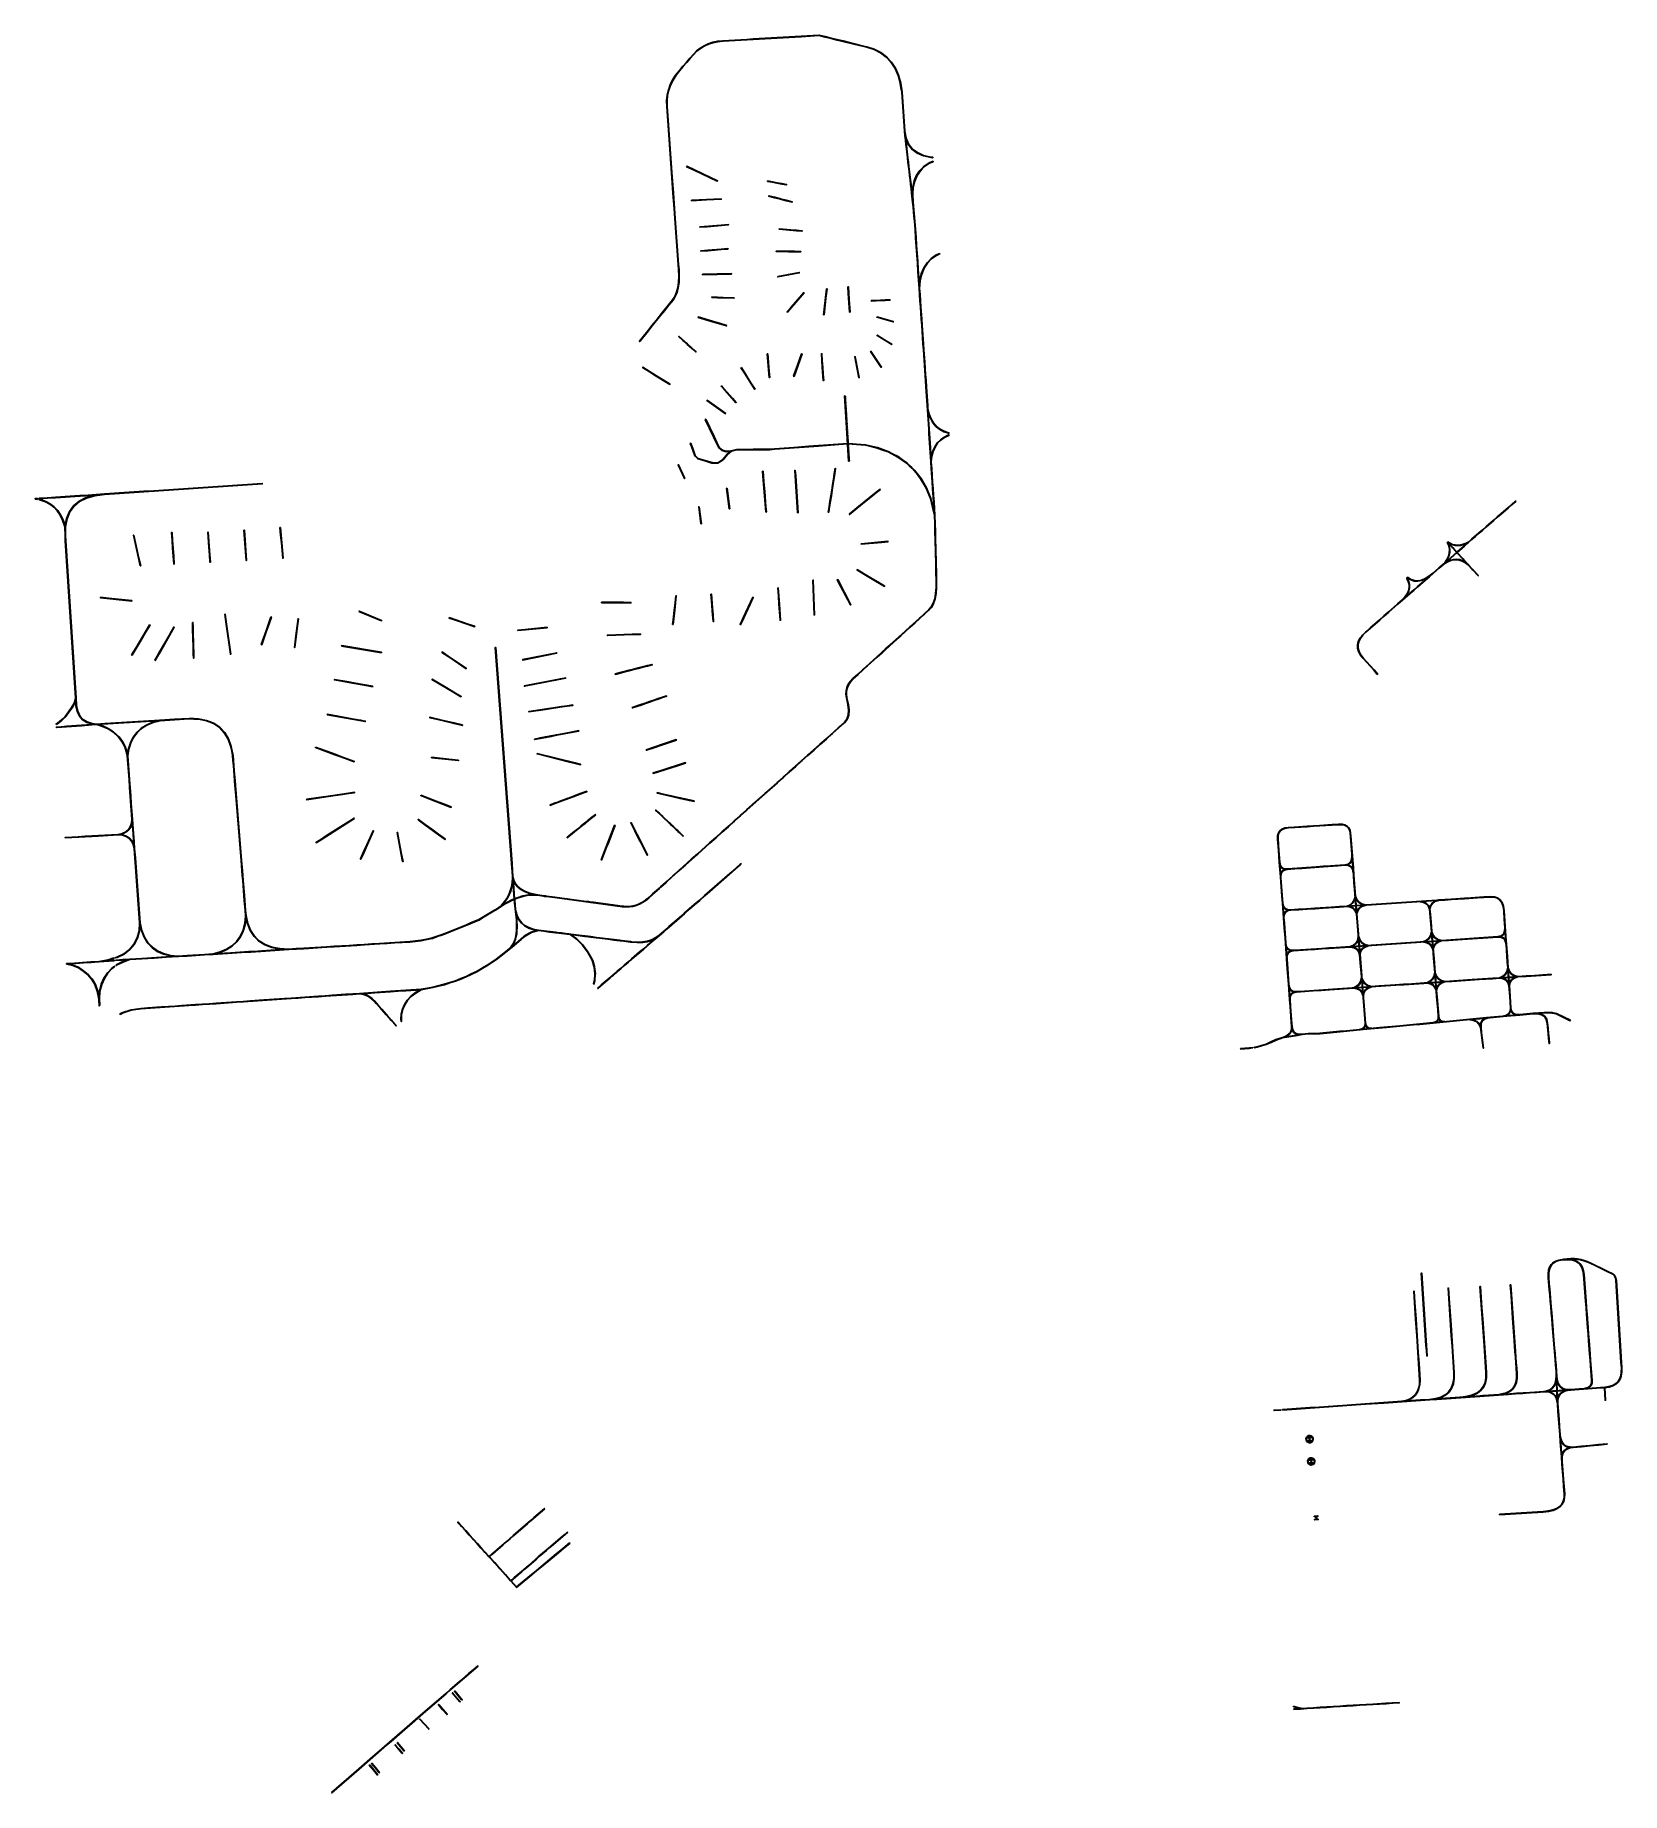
# Model space of a CAD drawing. Extents: x -4169 to 2221, y -6508 to 574.
import ezdxf

# ---------------------------------------------------------------- set-up
doc = ezdxf.new("R2010")
doc.units = 0

msp = doc.modelspace()

# ---------------------------------------------------------------- linework, layer by layer
at = {"layer": 'mg_to_dxf', "color": 40}
for points in [[(-1108.35, 565.93), (-1108.35, 565.93), (-1011.13, 573.57), (-1156.78, 565.13)], [(-1084.09, 567.34), (-1084.09, 567.34), (-1011.13, 573.57), (-1108.35, 565.93)], [(-1084.09, 567.34), (-1084.09, 567.34), (-1011.32, 571.55), (-1011.13, 573.57)], [(-987.21, 567.71), (-1011.13, 573.57), (-1011.32, 571.55)], [(-987.44, 565.7), (-987.21, 567.71), (-1011.32, 571.55)], [(-963.29, 561.84), (-987.21, 567.71), (-987.44, 565.7), (-963.56, 559.85)], [(-1532.49, 480.57), (-1530.98, 479.26), (-1516.86, 495.5), (-1518.37, 496.82)], [(-1516.86, 495.5), (-1503.99, 508.65), (-1505.33, 510.13), (-1518.37, 496.82)], [(-1505.33, 510.13), (-1503.99, 508.65), (-1490.98, 521.6)], [(-1503.99, 508.65), (-1489.81, 519.97), (-1490.98, 521.6)], [(-1475.32, 531.2), (-1490.98, 521.6), (-1489.81, 519.97)], [(-1475.32, 531.2), (-1489.81, 519.97), (-1474.34, 529.45)], [(-1474.34, 529.45), (-1458.34, 538.95), (-1475.32, 531.2)], [(-1457.56, 537.1), (-1458.34, 538.95), (-1474.34, 529.45)], [(-1458.34, 538.95), (-1457.56, 537.1), (-1440.06, 544.84)], [(-1440.06, 544.84), (-1457.56, 537.1), (-1439.48, 542.92)], [(-1440.06, 544.84), (-1439.48, 542.92), (-1420.46, 548.88)], [(-1439.48, 542.92), (-1420.11, 546.91), (-1420.46, 548.88)], [(-1420.46, 548.88), (-1420.11, 546.91), (-1399.54, 551.06)], [(-1420.11, 546.91), (-1399.43, 549.06), (-1399.54, 551.06)], [(-1375.27, 552.46), (-1399.54, 551.06), (-1399.43, 549.06), (-1375.17, 550.46)], [(-1350.99, 553.87), (-1375.27, 552.46), (-1350.91, 551.87)], [(-1350.91, 551.87), (-1375.27, 552.46), (-1375.17, 550.46)], [(-1326.72, 555.28), (-1350.99, 553.87), (-1350.91, 551.87), (-1326.66, 553.28)], [(-1302.44, 556.68), (-1326.72, 555.28), (-1302.4, 554.68)], [(-1302.4, 554.68), (-1326.72, 555.28), (-1326.66, 553.28)], [(-1278.16, 558.09), (-1302.44, 556.68), (-1278.14, 556.09)], [(-1278.14, 556.09), (-1302.44, 556.68), (-1302.4, 554.68)], [(-1253.89, 559.5), (-1253.89, 559.5), (-1278.16, 558.09), (-1278.14, 556.09)], [(-1253.89, 559.5), (-1253.89, 559.5), (-1278.14, 556.09), (-1205.37, 560.31)], [(-1253.89, 559.5), (-1253.89, 559.5), (-1205.37, 560.31), (-1205.33, 562.31)], [(-1181.12, 561.71), (-1205.33, 562.31), (-1205.37, 560.31)], [(-1205.33, 562.31), (-1181.12, 561.71), (-1181.06, 563.72)], [(-1181.12, 561.71), (-1156.86, 563.12), (-1181.06, 563.72)], [(-1181.06, 563.72), (-1156.86, 563.12), (-1156.78, 565.13)], [(-1156.86, 563.12), (-1108.35, 565.93), (-1156.78, 565.13)], [(-939.69, 553.99), (-963.29, 561.84), (-963.56, 559.85)], [(-915.46, 550.11), (-963.29, 561.84), (-939.69, 553.99)], [(-915.81, 548.14), (-915.46, 550.11), (-939.69, 553.99)], [(-843.71, 532.52), (-915.46, 550.11), (-915.81, 548.14), (-844.17, 530.57)], [(-820.29, 524.72), (-843.71, 532.52), (-844.17, 530.57)], [(-819.79, 526.66), (-843.71, 532.52), (-820.29, 524.72)], [(-820.29, 524.72), (-790.56, 515.13), (-789.74, 516.97), (-819.79, 526.66)], [(-789.74, 516.97), (-790.56, 515.13), (-763.19, 503.51)], [(-790.56, 515.13), (-764.29, 501.8), (-763.19, 503.51)], [(-741.48, 484.73), (-763.19, 503.51), (-764.29, 501.8)], [(-741.48, 484.73), (-740.14, 486.26), (-763.19, 503.51)], [(-1589.78, 412.9), (-1588.12, 411.77), (-1574.85, 431.84)], [(-1588.12, 411.77), (-1573.34, 430.53), (-1574.85, 431.84)], [(-1573.34, 430.53), (-1573.34, 430.53), (-1560.73, 448.08), (-1574.85, 431.84)], [(-1559.22, 446.77), (-1559.22, 446.77), (-1560.73, 448.08), (-1573.34, 430.53)], [(-1560.73, 448.08), (-1545.1, 463.02), (-1546.61, 464.33)], [(-1559.22, 446.77), (-1559.22, 446.77), (-1545.1, 463.02), (-1560.73, 448.08)], [(-1546.61, 464.33), (-1530.98, 479.26), (-1532.49, 480.57)], [(-1545.1, 463.02), (-1530.98, 479.26), (-1546.61, 464.33)], [(-741.48, 484.73), (-722.15, 463.91), (-740.14, 486.26)], [(-740.14, 486.26), (-722.15, 463.91), (-720.6, 465.25)], [(-720.6, 465.25), (-722.15, 463.91), (-704.57, 440.45)], [(-722.15, 463.91), (-706.28, 439.35), (-704.57, 440.45)], [(-704.57, 440.45), (-706.28, 439.35), (-692.04, 411.88)], [(-706.28, 439.35), (-693.88, 411.05), (-692.04, 411.88)], [(-1611.99, 373.23), (-1619.27, 352.5), (-1617.33, 351.97), (-1610.12, 372.49)], [(-1602.16, 393.36), (-1611.99, 373.23), (-1600.39, 392.42)], [(-1600.39, 392.42), (-1611.99, 373.23), (-1610.12, 372.49)], [(-1600.39, 392.42), (-1588.12, 411.77), (-1589.78, 412.9), (-1602.16, 393.36)], [(-692.04, 411.88), (-693.88, 411.05), (-683.01, 379.54)], [(-693.88, 411.05), (-684.95, 379), (-683.01, 379.54)], [(-682.22, 361.1), (-682.22, 361.1), (-683.01, 379.54), (-684.95, 379)], [(-682.22, 361.1), (-682.22, 361.1), (-677.49, 343.41), (-683.01, 379.54)], [(-682.22, 361.1), (-682.22, 361.1), (-679.48, 343.21), (-677.49, 343.41)], [(-1626.17, 309.27), (-1622.02, 330.87), (-1624, 331.18)], [(-1624.18, 309.18), (-1622.02, 330.87), (-1626.17, 309.27)], [(-1624.18, 309.18), (-1626.17, 309.27), (-1625.8, 286.77)], [(-1624.18, 309.18), (-1625.8, 286.77), (-1623.81, 286.91)], [(-1604.51, 19.63), (-1623.81, 286.91), (-1625.8, 286.77)], [(-1605.02, -1.07), (-1604.51, 19.63), (-1625.8, 286.77)], [(-1622.02, 330.87), (-1619.27, 352.5), (-1624, 331.18)], [(-1622.02, 330.87), (-1617.33, 351.97), (-1619.27, 352.5)], [(-679.48, 343.21), (-679.48, 343.21), (-676.68, 304.13), (-677.49, 343.41)], [(-677.49, 343.41), (-677.49, 343.41), (-676.68, 304.13), (-670.48, 245.66)], [(-670.48, 245.66), (-670.48, 245.66), (-676.68, 304.13), (-675.28, 284.59)], [(-670.48, 245.66), (-670.48, 245.66), (-675.28, 284.59), (-673.88, 265.05)], [(-670.48, 245.66), (-670.48, 245.66), (-673.88, 265.05), (-672.48, 245.51)], [(-670.48, 245.66), (-672.48, 245.51), (-669.08, 226.11)], [(-672.48, 245.51), (-671.08, 225.97), (-669.08, 226.11)], [(-671.08, 225.97), (-668.68, 206.5), (-669.08, 226.11)], [(-669.68, 206.44), (-668.68, 206.5), (-671.08, 225.97)], [(-669.08, 226.11), (-668.68, 206.5), (-667.68, 206.56)], [(-668.27, 186.9), (-668.68, 206.5), (-669.68, 206.44)], [(-666.28, 187.01), (-667.68, 206.56), (-668.68, 206.5)], [(-666.28, 187.01), (-668.68, 206.5), (-668.27, 186.9)], [(-666.24, 169.03), (-666.28, 187.01), (-668.27, 186.9)], [(-666.28, 187.01), (-663.01, 158.33), (-661.08, 158.93)], [(-664.24, 169.14), (-666.28, 187.01), (-666.24, 169.03)], [(-664.2, 151.17), (-664.2, 151.17), (-664.24, 169.14), (-666.24, 169.03)], [(-662.2, 151.26), (-662.2, 151.26), (-664.24, 169.14), (-664.2, 151.17)], [(-662.2, 151.26), (-662.2, 151.26), (-664.2, 151.17), (-662.16, 133.3)], [(-661.08, 158.93), (-663.01, 158.33), (-653.42, 134.06), (-651.62, 135.07)], [(-662.2, 151.26), (-662.2, 151.26), (-662.16, 133.3), (-660.16, 133.39)], [(-662.16, 133.3), (-660.12, 115.44), (-660.16, 133.39)], [(-660.16, 133.39), (-660.12, 115.44), (-658.12, 115.51)], [(-654.04, 79.77), (-658.12, 115.51), (-660.12, 115.44), (-656.05, 79.71)], [(-654.01, 61.84), (-654.04, 79.77), (-656.05, 79.71)], [(-652.01, 61.89), (-654.04, 79.77), (-654.01, 61.84)], [(-653.42, 134.06), (-638.17, 114.13), (-651.62, 135.07)], [(-651.62, 135.07), (-638.17, 114.13), (-636.54, 115.48)], [(-638.17, 114.13), (-617.69, 98.53), (-636.54, 115.48)], [(-636.54, 115.48), (-617.69, 98.53), (-616.31, 100.15)], [(-617.69, 98.53), (-591.99, 87.26), (-616.31, 100.15)], [(-616.31, 100.15), (-591.99, 87.26), (-590.91, 89.07)], [(-561.07, 80.31), (-590.91, 89.07), (-591.99, 87.26)], [(-560.35, 82.25), (-590.91, 89.07), (-561.07, 80.31)], [(-553.76, 79.78), (-560.35, 82.25), (-561.07, 80.31)], [(-560.35, 82.25), (-553.76, 79.78), (-553.89, 81.79)], [(-1603.54, -21.63), (-1603.54, -21.63), (-1604.51, 19.63), (-1605.02, -1.07)], [(-1598.57, -62.61), (-1598.57, -62.61), (-1604.51, 19.63), (-1600.57, -62.75)], [(-1602.05, -42.19), (-1602.05, -42.19), (-1600.57, -62.75), (-1604.51, 19.63)], [(-1602.05, -42.19), (-1602.05, -42.19), (-1604.51, 19.63), (-1603.54, -21.63)], [(-1545.99, 43.73), (-1514.99, 29.07), (-1545.13, 45.54)], [(-1545.13, 45.54), (-1514.99, 29.07), (-1514.13, 30.88)], [(-1514.99, 29.07), (-1483.99, 14.4), (-1514.13, 30.88)], [(-1514.13, 30.88), (-1483.99, 14.4), (-1483.13, 16.21)], [(-1483.99, 14.4), (-1452.98, -0.27), (-1483.13, 16.21)], [(-1483.13, 16.21), (-1452.98, -0.27), (-1452.13, 1.54)], [(-1452.13, 1.54), (-1452.98, -0.27), (-1421.98, -14.93), (-1421.13, -13.12)], [(-651.97, 43.98), (-652.01, 61.89), (-654.01, 61.84)], [(-649.97, 44.02), (-652.01, 61.89), (-651.97, 43.98)], [(-649.94, 26.11), (-649.94, 26.11), (-649.97, 44.02), (-651.97, 43.98)], [(-647.9, 8.25), (-647.9, 8.25), (-643.85, -9.61), (-649.97, 44.02)], [(-647.9, 8.25), (-647.9, 8.25), (-649.97, 44.02), (-649.94, 26.11)], [(-647.9, 8.25), (-647.9, 8.25), (-645.86, -9.62), (-643.85, -9.61)], [(-619.24, 9.34), (-628.89, -13.22), (-626.96, -14.15), (-617.43, 8.16)], [(-605.89, 28.89), (-619.24, 9.34), (-604.25, 27.49)], [(-604.25, 27.49), (-619.24, 9.34), (-617.43, 8.16)], [(-604.25, 27.49), (-588.85, 45.42), (-605.89, 28.89)], [(-587.41, 43.83), (-588.85, 45.42), (-604.25, 27.49)], [(-588.85, 45.42), (-587.41, 43.83), (-568.12, 58.93)], [(-568.12, 58.93), (-587.41, 43.83), (-566.92, 57.2)], [(-568.12, 58.93), (-552.75, 63.29), (-552.88, 65.48)], [(-568.12, 58.93), (-566.92, 57.2), (-552.75, 63.29)], [(-1598.57, -62.61), (-1598.57, -62.61), (-1600.57, -62.75), (-1596.12, -124.43)], [(-1598.57, -62.61), (-1598.57, -62.61), (-1596.12, -124.43), (-1594.12, -124.29)], [(-1219.73, -15.81), (-1219.73, -15.81), (-1200.36, -17.36), (-1219.36, -13.85)], [(-1200.72, -19.33), (-1200.72, -19.33), (-1200.36, -17.36), (-1219.73, -15.81)], [(-1181.35, -20.87), (-1181.35, -20.87), (-1200.36, -17.36), (-1200.72, -19.33)], [(-1181.71, -22.84), (-1181.35, -20.87), (-1200.72, -19.33)], [(-1162.34, -24.39), (-1181.35, -20.87), (-1181.71, -22.84)], [(-1181.71, -22.84), (-1181.71, -22.84), (-1162.7, -26.35), (-1162.34, -24.39)], [(-1162.34, -24.39), (-1162.34, -24.39), (-1162.7, -26.35), (-1143.33, -27.9)], [(-1143.33, -27.9), (-1143.33, -27.9), (-1162.7, -26.35), (-1143.7, -29.87)], [(-643.82, -27.48), (-643.85, -9.61), (-645.86, -9.62)], [(-641.81, -27.48), (-643.85, -9.61), (-643.82, -27.48)], [(-641.79, -45.35), (-641.81, -27.48), (-643.82, -27.48)], [(-639.77, -45.35), (-641.81, -27.48), (-641.79, -45.35)], [(-639.75, -63.21), (-639.75, -63.21), (-639.77, -45.35), (-641.79, -45.35)], [(-637.74, -63.23), (-637.74, -63.23), (-639.77, -45.35), (-639.75, -63.21)], [(-635.7, -81.1), (-635.7, -81.1), (-639.75, -63.21), (-635.67, -98.94)], [(-637.74, -63.23), (-637.74, -63.23), (-639.75, -63.21), (-635.7, -81.1)], [(-637.1, -67.39), (-632.85, -39.45), (-634.84, -38.8)], [(-635.08, -67.72), (-632.85, -39.45), (-637.1, -67.39)], [(-635.08, -67.72), (-637.1, -67.39), (-637, -69.72)], [(-635.08, -67.72), (-637, -69.72), (-633.66, -98.98)], [(-634.84, -38.8), (-626.96, -14.15), (-628.89, -13.22)], [(-632.85, -39.45), (-626.96, -14.15), (-634.84, -38.8)], [(-1596.12, -124.43), (-1596.12, -124.43), (-1591.15, -165.41), (-1594.12, -124.29)], [(-1593.15, -165.55), (-1593.15, -165.55), (-1591.15, -165.41), (-1596.12, -124.43)], [(-1525.67, -93.48), (-1466.06, -90.51), (-1466.16, -88.51), (-1525.77, -91.48)], [(-1466.16, -88.51), (-1466.06, -90.51), (-1436.35, -87.03)], [(-1466.06, -90.51), (-1406.45, -87.54), (-1436.35, -87.03)], [(-1436.35, -87.03), (-1406.45, -87.54), (-1406.55, -85.54)], [(-1214.65, -75.57), (-1214.65, -75.57), (-1190.77, -79.69), (-1214.14, -73.63)], [(-1191.27, -81.62), (-1191.27, -81.62), (-1190.77, -79.69), (-1214.65, -75.57)], [(-1190.77, -79.69), (-1190.77, -79.69), (-1191.27, -81.62), (-1167.4, -85.74)], [(-1167.9, -87.68), (-1167.9, -87.68), (-1167.4, -85.74), (-1191.27, -81.62)], [(-1167.9, -87.68), (-1167.9, -87.68), (-1144.03, -91.8), (-1167.4, -85.74)], [(-1144.53, -93.73), (-1144.53, -93.73), (-1144.03, -91.8), (-1167.9, -87.68)], [(-1144.03, -91.8), (-1144.03, -91.8), (-1144.53, -93.73), (-1121.15, -99.79)], [(-1144.03, -91.8), (-1144.03, -91.8), (-1121.15, -99.79), (-1120.65, -97.85)], [(-635.7, -81.1), (-635.7, -81.1), (-635.67, -98.94), (-633.66, -98.98)], [(-633.77, -118.16), (-633.77, -118.16), (-633.66, -98.98), (-635.67, -98.94)], [(-629.96, -156.6), (-629.96, -156.6), (-633.66, -98.98), (-633.77, -118.16)], [(-629.96, -156.6), (-629.96, -156.6), (-626.06, -175.65), (-633.66, -98.98)], [(-1579.79, -350.59), (-1579.79, -350.59), (-1591.15, -165.41), (-1593.15, -165.55)], [(-1577.79, -350.45), (-1577.79, -350.45), (-1591.15, -165.41), (-1579.79, -350.59)], [(-1492.35, -198.27), (-1492.35, -198.27), (-1463.39, -197.99), (-1405.94, -191.43)], [(-1492.35, -198.27), (-1492.35, -198.27), (-1492.19, -200.27), (-1463.39, -197.99)], [(-1405.94, -191.43), (-1405.94, -191.43), (-1463.39, -197.99), (-1405.78, -193.42)], [(-1405.78, -193.42), (-1376.97, -191.14), (-1377.13, -189.15), (-1405.94, -191.43)], [(-1126.55, -210.2), (-1172.57, -206.14), (-1172.74, -208.13)], [(-1103.72, -214.22), (-1126.55, -210.2), (-1172.74, -208.13)], [(-1103.54, -212.23), (-1103.54, -212.23), (-1126.55, -210.2), (-1103.72, -214.22)], [(-1103.54, -212.23), (-1103.54, -212.23), (-1103.72, -214.22), (-1080.71, -216.25)], [(-1103.54, -212.23), (-1103.54, -212.23), (-1080.71, -216.25), (-1080.53, -214.26)], [(-629.96, -156.6), (-629.96, -156.6), (-628.05, -175.82), (-626.06, -175.65)], [(-623.81, -207.9), (-626.06, -175.65), (-628.05, -175.82)], [(-625.7, -209.68), (-623.81, -207.9), (-628.05, -175.82)], [(-621.57, -240.16), (-623.81, -207.9), (-625.7, -209.68)], [(-625.7, -209.68), (-623.34, -243.55), (-621.57, -240.16)], [(-623.34, -243.55), (-619.32, -272.42), (-621.57, -240.16)], [(-623.34, -243.55), (-620.98, -277.41), (-619.32, -272.42)], [(-617.07, -304.67), (-617.07, -304.67), (-619.32, -272.42), (-620.98, -277.41)], [(-620.98, -277.41), (-620.98, -277.41), (-616.26, -345.14), (-617.07, -304.67)], [(-1578.3, -371.15), (-1578.3, -371.15), (-1577.79, -350.45), (-1579.79, -350.59)], [(-1577.79, -350.45), (-1577.79, -350.45), (-1578.3, -371.15), (-1576.31, -371.01)], [(-1460.85, -292.89), (-1488.12, -295.13), (-1460.68, -294.88)], [(-1460.68, -294.88), (-1488.12, -295.13), (-1487.96, -297.13)], [(-1406.13, -290.39), (-1406.29, -288.4), (-1460.85, -292.89), (-1460.68, -294.88)], [(-1378.85, -288.15), (-1379.02, -286.15), (-1406.29, -288.4), (-1406.13, -290.39)], [(-1159.9, -298.57), (-1159.9, -298.57), (-1184.53, -296.28), (-1184.55, -298.28)], [(-1159.9, -298.57), (-1159.9, -298.57), (-1135.22, -296.86), (-1184.53, -296.28)], [(-1135.24, -298.86), (-1135.24, -298.86), (-1135.22, -296.86), (-1159.9, -298.57)], [(-1135.22, -296.86), (-1135.22, -296.86), (-1135.24, -298.86), (-1110.56, -297.15)], [(-1110.56, -297.15), (-1110.56, -297.15), (-1135.24, -298.86), (-1110.58, -299.15)], [(-1110.56, -297.15), (-1110.56, -297.15), (-1110.58, -299.15), (-1085.9, -297.43)], [(-1085.9, -297.43), (-1085.9, -297.43), (-1110.58, -299.15), (-1085.93, -299.43)], [(-617.07, -304.67), (-617.07, -304.67), (-616.26, -345.14), (-614.83, -336.93)], [(-616.26, -345.14), (-612.58, -369.18), (-614.83, -336.93)], [(-613.9, -379), (-612.58, -369.18), (-616.26, -345.14)], [(-575.83, -344.69), (-577.34, -343.39), (-590.66, -364.17)], [(-575.83, -344.69), (-590.66, -364.17), (-588.95, -365.18)], [(-560.44, -325.98), (-577.34, -343.39), (-559.19, -327.52)], [(-559.19, -327.52), (-577.34, -343.39), (-575.83, -344.69)], [(-539.96, -311.94), (-560.44, -325.98), (-539.03, -313.68)], [(-539.03, -313.68), (-560.44, -325.98), (-559.19, -327.52)], [(-526.09, -305.79), (-539.96, -311.94), (-525.96, -307.88)], [(-525.96, -307.88), (-539.96, -311.94), (-539.03, -313.68)], [(-1581.17, -443.59), (-1576.25, -422.43), (-1578.23, -422.07)], [(-1579.25, -444.19), (-1576.25, -422.43), (-1581.17, -443.59)], [(-1577.27, -397.92), (-1576.31, -371.01), (-1578.3, -371.15)], [(-1578.23, -422.07), (-1575.27, -398.04), (-1577.27, -397.92)], [(-1576.25, -422.43), (-1575.27, -398.04), (-1578.23, -422.07)], [(-1577.27, -397.92), (-1575.27, -398.04), (-1576.31, -371.01)], [(-1422.8, -390.34), (-1422.85, -388.34), (-1481.31, -389.63), (-1481.27, -391.63)], [(-1393.61, -387.69), (-1422.85, -388.34), (-1422.8, -390.34), (-1393.57, -389.69)], [(-1364.38, -387.04), (-1393.61, -387.69), (-1393.57, -389.69)], [(-1364.34, -389.04), (-1364.38, -387.04), (-1393.57, -389.69)], [(-1178.8, -398.51), (-1178.43, -400.47), (-1135.11, -392.36), (-1135.47, -390.39)], [(-1113.45, -388.3), (-1113.45, -388.3), (-1092.15, -382.28), (-1135.47, -390.39)], [(-1113.45, -388.3), (-1113.45, -388.3), (-1135.47, -390.39), (-1135.11, -392.36)], [(-1113.45, -388.3), (-1113.45, -388.3), (-1091.78, -384.25), (-1092.15, -382.28)], [(-610.33, -401.44), (-612.58, -369.18), (-613.9, -379)], [(-611.54, -412.86), (-610.33, -401.44), (-613.9, -379)], [(-608.09, -433.7), (-610.33, -401.44), (-611.54, -412.86)], [(-608.09, -433.7), (-611.54, -412.86), (-609.19, -446.73)], [(-606.58, -415.84), (-609.19, -446.73), (-607.19, -446.6), (-604.63, -416.13)], [(-600.41, -388.32), (-606.58, -415.84), (-598.55, -388.99)], [(-598.55, -388.99), (-606.58, -415.84), (-604.63, -416.13)], [(-590.66, -364.17), (-600.41, -388.32), (-588.95, -365.18)], [(-588.95, -365.18), (-600.41, -388.32), (-598.55, -388.99)], [(-1618.09, -513.78), (-1601.93, -492.43), (-1618.68, -513.31)], [(-1600.37, -493.68), (-1601.93, -492.43), (-1618.09, -513.78)], [(-1600.37, -493.68), (-1618.09, -513.78), (-1617.11, -514.56)], [(-1593.02, -478.77), (-1601.93, -492.43), (-1591.31, -479.82)], [(-1591.31, -479.82), (-1601.93, -492.43), (-1600.37, -493.68)], [(-1593.02, -478.77), (-1584.27, -463.32), (-1586.1, -462.5)], [(-1593.02, -478.77), (-1591.31, -479.82), (-1584.27, -463.32)], [(-1586.1, -462.5), (-1579.25, -444.19), (-1581.17, -443.59)], [(-1584.27, -463.32), (-1579.25, -444.19), (-1586.1, -462.5)], [(-1421.44, -484.04), (-1421.37, -482.04), (-1443.67, -481.28), (-1443.74, -483.28)], [(-1399.13, -484.81), (-1399.06, -482.81), (-1421.37, -482.04), (-1421.44, -484.04)], [(-1354.45, -484.34), (-1399.06, -482.81), (-1399.13, -484.81), (-1354.51, -486.34)], [(-1107.67, -502.74), (-1107.67, -502.74), (-1106.16, -504.05), (-1073.85, -463.82)], [(-1073.85, -463.82), (-1073.85, -463.82), (-1106.16, -504.05), (-1072.34, -465.13)], [(-982.18, -448.1), (-993.74, -552.63), (-980.2, -448.31)], [(-980.2, -448.31), (-993.74, -552.63), (-983.09, -474.45)], [(-983.09, -474.45), (-993.74, -552.63), (-985.97, -500.58)], [(-894.42, -465.54), (-894.42, -465.54), (-894.14, -439.94), (-896.13, -440.08)], [(-892.42, -465.4), (-892.42, -465.4), (-894.14, -439.94), (-894.42, -465.54)], [(-892.42, -465.4), (-892.42, -465.4), (-894.42, -465.54), (-890.71, -490.87)], [(-889.28, -541.93), (-890.71, -490.87), (-894.42, -465.54)], [(-887.28, -541.79), (-890.71, -490.87), (-889.28, -541.93)], [(-782.91, -496.56), (-782.91, -496.56), (-782.99, -495.06), (-801.76, -496)], [(-764.21, -494.11), (-782.99, -495.06), (-782.91, -496.56), (-782.89, -497.05)], [(-764.11, -496.11), (-764.21, -494.11), (-782.89, -497.05)], [(-745.44, -493.16), (-745.44, -493.16), (-764.21, -494.11), (-745.34, -495.16)], [(-745.34, -495.16), (-745.34, -495.16), (-764.21, -494.11), (-764.11, -496.11)], [(-745.44, -493.16), (-745.44, -493.16), (-726.57, -494.21), (-726.67, -492.21)], [(-745.44, -493.16), (-745.44, -493.16), (-745.34, -495.16), (-726.57, -494.21)], [(-607.46, -471.51), (-607.19, -446.6), (-609.19, -446.73)], [(-605.46, -471.38), (-607.19, -446.6), (-607.46, -471.51)], [(-607.46, -471.51), (-604.74, -496.23), (-605.46, -471.38)], [(-605.73, -496.3), (-604.74, -496.23), (-607.46, -471.51)], [(-605.46, -471.38), (-604.74, -496.23), (-603.74, -496.17)], [(-1684.11, -598.07), (-1684.11, -598.07), (-1650.61, -556.32), (-1668.92, -575.94)], [(-1668.92, -575.94), (-1668.92, -575.94), (-1650.61, -556.32), (-1652.17, -555.07)], [(-1635.42, -534.19), (-1652.17, -555.07), (-1650.61, -556.32)], [(-1633.86, -535.44), (-1635.42, -534.19), (-1650.61, -556.32)], [(-1618.68, -513.31), (-1635.42, -534.19), (-1633.86, -535.44), (-1617.11, -514.56)], [(-1441.22, -578.87), (-1498.5, -561.74), (-1499.07, -563.65), (-1441.79, -580.78)], [(-1141.48, -541.66), (-1141.48, -541.66), (-1139.97, -542.97), (-1124.57, -522.2)], [(-1123.06, -523.51), (-1123.06, -523.51), (-1124.57, -522.2), (-1139.97, -542.97)], [(-1124.57, -522.2), (-1124.57, -522.2), (-1123.06, -523.51), (-1107.67, -502.74)], [(-1107.67, -502.74), (-1107.67, -502.74), (-1123.06, -523.51), (-1106.16, -504.05)], [(-985.97, -500.58), (-993.74, -552.63), (-991.75, -552.85)], [(-782.91, -496.56), (-782.91, -496.56), (-801.76, -496), (-801.66, -498)], [(-782.91, -496.56), (-782.91, -496.56), (-801.66, -498), (-782.89, -497.05)], [(-778.93, -561.24), (-779.47, -563.17), (-746.27, -571.48)], [(-746.27, -571.48), (-779.47, -563.17), (-746.54, -572.44)], [(-778.93, -561.24), (-746.27, -571.48), (-746, -570.52)], [(-605.73, -496.3), (-604.01, -521.08), (-604.74, -496.23)], [(-602.51, -520.98), (-603.74, -496.17), (-604.74, -496.23)], [(-604.74, -496.23), (-604.01, -521.08), (-602.51, -520.98)], [(-604.01, -521.08), (-602.28, -545.86), (-602.51, -520.98)], [(-603.74, -496.17), (-602.51, -520.98), (-602.01, -520.95)], [(-602.28, -545.86), (-602.28, -545.86), (-602.01, -520.95), (-602.51, -520.98)], [(-598.56, -570.52), (-598.56, -570.52), (-602.01, -520.95), (-602.28, -545.86)], [(-600.06, -570.62), (-600.06, -570.62), (-602.28, -545.86), (-600.55, -570.65)], [(-600.06, -570.62), (-600.06, -570.62), (-598.56, -570.52), (-602.28, -545.86)], [(-1719.16, -638.58), (-1719.16, -638.58), (-1734.35, -660.71), (-1700.86, -618.95)], [(-1719.16, -638.58), (-1719.16, -638.58), (-1700.86, -618.95), (-1702.42, -617.7)], [(-1685.67, -596.82), (-1702.42, -617.7), (-1700.86, -618.95)], [(-1684.11, -598.07), (-1685.67, -596.82), (-1700.86, -618.95)], [(-1668.92, -575.94), (-1668.92, -575.94), (-1685.67, -596.82), (-1684.11, -598.07)], [(-1413.15, -589.35), (-1441.22, -578.87), (-1441.79, -580.78)], [(-1412.57, -587.43), (-1441.22, -578.87), (-1413.15, -589.35)], [(-1384.51, -597.92), (-1412.57, -587.43), (-1413.15, -589.35)], [(-1383.93, -596), (-1412.57, -587.43), (-1384.51, -597.92)], [(-719.71, -673.33), (-748.14, -653.36), (-777.63, -635.1), (-778.69, -636.8)], [(-746.27, -571.48), (-746.27, -571.48), (-746.54, -572.44), (-713.61, -581.72)], [(-746.27, -571.48), (-746.27, -571.48), (-713.06, -579.79), (-746, -570.52)], [(-746.27, -571.48), (-746.27, -571.48), (-713.61, -581.72), (-713.06, -579.79)], [(-598.83, -595.43), (-600.06, -570.62), (-600.55, -570.65)], [(-597.83, -595.37), (-598.56, -570.52), (-600.06, -570.62)], [(-600.06, -570.62), (-598.83, -595.43), (-597.83, -595.37)], [(-597.1, -620.22), (-597.1, -620.22), (-597.83, -595.37), (-598.83, -595.43)], [(-598.56, -570.52), (-597.83, -595.37), (-596.83, -595.3)], [(-597.83, -595.37), (-597.83, -595.37), (-597.1, -620.22), (-596.83, -595.3)], [(-596.83, -595.3), (-596.83, -595.3), (-597.1, -620.22), (-591.65, -669.65)], [(-591.65, -669.65), (-591.65, -669.65), (-597.1, -620.22), (-592.4, -669.7)], [(-595.38, -645), (-595.38, -645), (-592.4, -669.7), (-597.1, -620.22)], [(-1719.16, -638.58), (-1719.16, -638.58), (-1735.91, -659.46), (-1734.35, -660.71)], [(-1578.96, -640.96), (-1561.44, -656.57), (-1577.63, -639.47)], [(-1577.63, -639.47), (-1561.44, -656.57), (-1542.59, -670.69)], [(-1561.44, -656.57), (-1543.92, -672.18), (-1542.59, -670.69)], [(-1542.59, -670.69), (-1543.92, -672.18), (-1507.55, -701.91)], [(-1543.92, -672.18), (-1526.4, -687.79), (-1507.55, -701.91)], [(-1526.4, -687.79), (-1508.88, -703.41), (-1507.55, -701.91)], [(-783.36, -733.11), (-783.36, -733.11), (-803.23, -700.05), (-804.89, -701.17)], [(-783.36, -733.11), (-783.36, -733.11), (-781.7, -731.99), (-803.23, -700.05)], [(-718.65, -671.63), (-748.14, -653.36), (-719.71, -673.33)], [(-595.38, -645), (-595.38, -645), (-593.65, -669.79), (-592.4, -669.7)], [(-592.4, -669.7), (-593.65, -669.79), (-591.42, -694.54)], [(-591.42, -694.54), (-593.65, -669.79), (-591.92, -694.57)], [(-589.93, -694.44), (-591.65, -669.65), (-592.4, -669.7)], [(-592.4, -669.7), (-591.42, -694.54), (-589.93, -694.44)], [(-591.92, -694.57), (-591.92, -694.57), (-586.48, -744.01), (-589.93, -694.44)], [(-583.29, -818.49), (-583.29, -818.49), (-586.48, -744.01), (-591.92, -694.57)], [(-1695.36, -782.84), (-1695.36, -782.84), (-1721.61, -764), (-1722.67, -765.69)], [(-1695.36, -782.84), (-1695.36, -782.84), (-1666.98, -798.3), (-1721.61, -764)], [(-1325.2, -765.97), (-1326.89, -767.05), (-1311.42, -787.53)], [(-1326.89, -767.05), (-1313.11, -788.61), (-1311.42, -787.53)], [(-1220.61, -710.64), (-1220.61, -710.64), (-1212.75, -782), (-1218.62, -710.48)], [(-1212.79, -806), (-1212.79, -806), (-1212.75, -782), (-1220.61, -710.64)], [(-1106.81, -777.93), (-1106.81, -777.93), (-1114.88, -800.55), (-1112.99, -801.22)], [(-1112.99, -801.22), (-1112.99, -801.22), (-1096.86, -755.98), (-1106.81, -777.93)], [(-1106.81, -777.93), (-1106.81, -777.93), (-1096.86, -755.98), (-1098.75, -755.31)], [(-1088.8, -733.36), (-1088.8, -733.36), (-1082.62, -710.07), (-1098.75, -755.31)], [(-1098.75, -755.31), (-1098.75, -755.31), (-1096.86, -755.98), (-1088.8, -733.36)], [(-1088.8, -733.36), (-1088.8, -733.36), (-1080.74, -710.74), (-1082.62, -710.07)], [(-1001.02, -737.02), (-1001.02, -737.02), (-1000.86, -709.87), (-1002.86, -710.01)], [(-999.03, -736.88), (-999.03, -736.88), (-1000.86, -709.87), (-1001.02, -737.02)], [(-999.03, -736.88), (-999.03, -736.88), (-1001.02, -737.02), (-997.19, -763.9)], [(-997.19, -763.9), (-997.19, -763.9), (-1001.02, -737.02), (-999.19, -764.03)], [(-997.19, -763.9), (-997.19, -763.9), (-999.19, -764.03), (-995.36, -790.91)], [(-995.36, -790.91), (-995.36, -790.91), (-999.19, -764.03), (-995.52, -818.05)], [(-868.74, -722.17), (-868.74, -722.17), (-862.72, -742.85), (-866.77, -721.79)], [(-864.68, -743.23), (-864.68, -743.23), (-862.72, -742.85), (-868.74, -722.17)], [(-858.66, -763.92), (-858.66, -763.92), (-862.72, -742.85), (-864.68, -743.23)], [(-852.51, -806.42), (-852.51, -806.42), (-858.66, -763.92), (-864.68, -743.23)], [(-854.6, -784.98), (-854.6, -784.98), (-858.66, -763.92), (-852.51, -806.42)], [(-772.59, -749.08), (-772.59, -749.08), (-781.7, -731.99), (-783.36, -733.11)], [(-770.93, -747.96), (-770.93, -747.96), (-781.7, -731.99), (-772.59, -749.08)], [(-770.93, -747.96), (-770.93, -747.96), (-772.59, -749.08), (-760.16, -763.93)], [(-760.16, -763.93), (-760.16, -763.93), (-772.59, -749.08), (-761.82, -765.05)], [(-584.75, -768.79), (-584.75, -768.79), (-586.48, -744.01), (-583.29, -818.49)], [(-584.75, -768.79), (-584.75, -768.79), (-583.29, -818.49), (-583.02, -793.58)], [(-1668.05, -800), (-1668.05, -800), (-1666.98, -798.3), (-1695.36, -782.84)], [(-1668.05, -800), (-1668.05, -800), (-1639.67, -815.46), (-1666.98, -798.3)], [(-1640.74, -817.15), (-1640.74, -817.15), (-1639.67, -815.46), (-1668.05, -800)], [(-1639.67, -815.46), (-1639.67, -815.46), (-1640.74, -817.15), (-1612.36, -832.61)], [(-1613.42, -834.3), (-1613.42, -834.3), (-1612.36, -832.61), (-1640.74, -817.15)], [(-1392.06, -857.3), (-1392.06, -857.3), (-1405.58, -839.34), (-1407.06, -840.68)], [(-1405.58, -839.34), (-1405.58, -839.34), (-1392.06, -857.3), (-1360.58, -889.22)], [(-1299.32, -810.17), (-1299.32, -810.17), (-1311.42, -787.53), (-1313.11, -788.61)], [(-1297.64, -809.09), (-1297.64, -809.09), (-1311.42, -787.53), (-1299.32, -810.17)], [(-1285.54, -831.73), (-1285.54, -831.73), (-1297.64, -809.09), (-1299.32, -810.17)], [(-1297.64, -809.09), (-1297.64, -809.09), (-1285.54, -831.73), (-1283.85, -830.65)], [(-1285.54, -831.73), (-1271.75, -853.29), (-1283.85, -830.65)], [(-1283.85, -830.65), (-1271.75, -853.29), (-1270.07, -852.21)], [(-1212.75, -782), (-1212.75, -782), (-1212.79, -806), (-1210.8, -805.84)], [(-995.36, -790.91), (-995.36, -790.91), (-995.52, -818.05), (-993.53, -817.92)], [(-854.6, -784.98), (-854.6, -784.98), (-852.51, -806.42), (-850.54, -806.04)], [(-582.54, -818.44), (-582.54, -818.44), (-583.02, -793.58), (-583.29, -818.49)], [(-581.57, -843.28), (-582.54, -818.44), (-583.29, -818.49)], [(-583.02, -793.58), (-583.02, -793.58), (-582.54, -818.44), (-581.3, -818.36)], [(-582.54, -818.44), (-579.57, -843.14), (-581.3, -818.36)], [(-582.54, -818.44), (-581.57, -843.28), (-579.57, -843.14)], [(-581.57, -843.28), (-581.57, -843.28), (-578.36, -862.01), (-579.57, -843.14)], [(-580.36, -862.15), (-580.36, -862.15), (-578.36, -862.01), (-581.57, -843.28)], [(-1426.15, -925.21), (-1426.15, -925.21), (-1462.42, -897.1), (-1463.57, -898.73)], [(-1424.99, -923.58), (-1424.99, -923.58), (-1462.42, -897.1), (-1426.15, -925.21)], [(-1360.58, -889.22), (-1360.58, -889.22), (-1392.06, -857.3), (-1362.06, -890.56)], [(-1360.58, -889.22), (-1360.58, -889.22), (-1362.06, -890.56), (-1345.58, -905.85)], [(-1345.58, -905.85), (-1345.58, -905.85), (-1362.06, -890.56), (-1347.06, -907.19)], [(-909.32, -879.95), (-901.39, -1008.74), (-900.39, -1008.63), (-908.32, -879.89)], [(-906.23, -881.36), (-907.23, -881.42), (-907.04, -884.41), (-906.04, -884.35)], [(-906.86, -887.41), (-906.67, -890.4), (-905.67, -890.34), (-905.86, -887.35)], [(-906.49, -893.4), (-906.3, -896.39), (-905.31, -896.33), (-905.49, -893.34)], [(-905.93, -902.38), (-904.94, -902.32), (-905.12, -899.32), (-906.12, -899.39)], [(-904.75, -905.31), (-905.75, -905.37), (-905.57, -908.37), (-904.57, -908.31)], [(-905.2, -914.36), (-904.2, -914.3), (-904.38, -911.3), (-905.38, -911.36)], [(-905.01, -917.35), (-904.83, -920.35), (-903.83, -920.29), (-904.01, -917.29)], [(-578.36, -862.01), (-578.36, -862.01), (-580.36, -862.15), (-574.74, -918.59)], [(-574.74, -918.59), (-574.74, -918.59), (-580.36, -862.15), (-575.53, -937.67)], [(-574.74, -918.59), (-574.74, -918.59), (-575.53, -937.67), (-573.54, -937.46)], [(-1437.1, -1044.81), (-1435.3, -1043.94), (-1468.63, -974.02), (-1470.44, -974.88)], [(-1424.99, -923.58), (-1424.99, -923.58), (-1426.15, -925.21), (-1406.28, -936.82)], [(-1388.72, -951.7), (-1406.28, -936.82), (-1426.15, -925.21)], [(-1387.56, -950.06), (-1406.28, -936.82), (-1388.72, -951.7)], [(-904.46, -926.34), (-903.46, -926.27), (-903.65, -923.28), (-904.64, -923.34)], [(-903.28, -929.27), (-904.28, -929.33), (-904.09, -932.32), (-903.09, -932.26)], [(-903.72, -938.31), (-902.72, -938.25), (-902.91, -935.26), (-903.91, -935.32)], [(-903.35, -944.3), (-902.36, -944.24), (-902.54, -941.25), (-903.54, -941.31)], [(-901.99, -950.23), (-902.17, -947.23), (-903.17, -947.3), (-902.99, -950.29)], [(-902.62, -956.28), (-901.62, -956.22), (-901.8, -953.22), (-902.8, -953.28)], [(-901.25, -962.21), (-901.43, -959.21), (-902.43, -959.27), (-902.25, -962.27)], [(-902.06, -965.26), (-901.88, -968.26), (-900.88, -968.19), (-901.07, -965.2)], [(-900.51, -974.18), (-900.7, -971.19), (-901.69, -971.25), (-901.51, -974.24)], [(-901.14, -980.23), (-900.14, -980.17), (-900.33, -977.18), (-901.33, -977.24)], [(-899.96, -983.17), (-900.96, -983.23), (-900.77, -986.22), (-899.77, -986.16)], [(-900.4, -992.21), (-899.41, -992.15), (-899.59, -989.15), (-900.59, -989.22)], [(-572.33, -956.32), (-573.54, -937.46), (-575.53, -937.67)], [(-574.32, -956.54), (-572.33, -956.32), (-575.53, -937.67)], [(-574.32, -956.54), (-574.32, -956.54), (-571.12, -975.18), (-572.33, -956.32)], [(-573.11, -975.42), (-573.11, -975.42), (-571.12, -975.18), (-574.32, -956.54)], [(-573.97, -930.76), (-573.28, -941.47), (-568.36, -953.08)], [(-573.28, -941.47), (-570.27, -953.26), (-568.36, -953.08)], [(-569.92, -994.04), (-569.92, -994.04), (-571.12, -975.18), (-573.11, -975.42)], [(-571.9, -994.3), (-571.9, -994.3), (-569.92, -994.04), (-573.11, -975.42)], [(-562.42, -972.79), (-568.36, -953.08), (-570.27, -953.26)], [(-560.68, -972.17), (-568.36, -953.08), (-562.42, -972.79)], [(-560.68, -972.17), (-562.42, -972.79), (-552.43, -989.62)], [(-560.68, -972.17), (-552.43, -989.62), (-550.89, -988.63)], [(-552.43, -989.62), (-538.99, -1002.43), (-550.89, -988.63)], [(-552.43, -989.62), (-540.28, -1003.75), (-538.99, -1002.43)], [(-1424.19, -1067.24), (-1435.3, -1043.94), (-1437.1, -1044.81)], [(-1425.99, -1068.12), (-1424.19, -1067.24), (-1437.1, -1044.81)], [(-901.39, -1008.74), (-893.16, -1142.36), (-892.17, -1142.27), (-900.39, -1008.63)], [(-900.04, -998.2), (-899.04, -998.14), (-899.22, -995.14), (-900.22, -995.2)], [(-899.67, -1004.19), (-898.67, -1004.13), (-898.85, -1001.13), (-899.85, -1001.19)], [(-898.47, -1007.4), (-899.47, -1007.46), (-899.28, -1010.46), (-898.28, -1010.39)], [(-898.1, -1013.39), (-899.1, -1013.45), (-898.91, -1016.44), (-897.91, -1016.38)], [(-898.73, -1019.44), (-898.54, -1022.43), (-897.55, -1022.37), (-897.73, -1019.38)], [(-898.36, -1025.43), (-898.17, -1028.42), (-897.18, -1028.36), (-897.36, -1025.37)], [(-897.81, -1034.41), (-896.81, -1034.35), (-896.99, -1031.35), (-897.99, -1031.42)], [(-896.62, -1037.34), (-897.62, -1037.4), (-897.44, -1040.4), (-896.44, -1040.34)], [(-897.07, -1046.39), (-896.07, -1046.33), (-896.25, -1043.33), (-897.25, -1043.39)], [(-896.88, -1049.38), (-896.7, -1052.38), (-895.7, -1052.31), (-895.89, -1049.32)], [(-896.33, -1058.37), (-895.33, -1058.3), (-895.52, -1055.31), (-896.52, -1055.37)], [(-895.15, -1061.3), (-896.15, -1061.36), (-895.96, -1064.35), (-894.96, -1064.29)], [(-568.71, -1012.91), (-568.71, -1012.91), (-569.92, -994.04), (-571.9, -994.3)], [(-568.71, -1012.91), (-568.71, -1012.91), (-571.9, -994.3), (-570.7, -1013.18)], [(-568.71, -1012.91), (-568.71, -1012.91), (-570.7, -1013.18), (-567.5, -1031.77)], [(-567.5, -1031.77), (-567.5, -1031.77), (-570.7, -1013.18), (-569.49, -1032.06)], [(-567.5, -1031.77), (-567.5, -1031.77), (-569.49, -1032.06), (-566.3, -1050.63)], [(-568.28, -1050.93), (-566.3, -1050.63), (-569.49, -1032.06)], [(-565.09, -1069.5), (-565.09, -1069.5), (-566.3, -1050.63), (-568.28, -1050.93)], [(-565.09, -1069.5), (-565.09, -1069.5), (-568.28, -1050.93), (-567.07, -1069.81)], [(-540.28, -1003.75), (-525.98, -1015.18), (-538.99, -1002.43)], [(-538.99, -1002.43), (-525.98, -1015.18), (-524.98, -1013.6)], [(-536.09, -1069.35), (-534.63, -1070.55), (-523.35, -1056.27)], [(-534.63, -1070.55), (-522.15, -1057.75), (-523.35, -1056.27)], [(-525.98, -1015.18), (-509.53, -1023.9), (-524.98, -1013.6)], [(-524.98, -1013.6), (-509.53, -1023.9), (-508.86, -1022.12)], [(-523.35, -1056.27), (-522.15, -1057.75), (-508.14, -1045.56)], [(-522.15, -1057.75), (-507.25, -1047.26), (-508.14, -1045.56)], [(-508.86, -1022.12), (-509.53, -1023.9), (-490.92, -1029.92), (-490.63, -1028)], [(-489.92, -1039.09), (-490.46, -1037.22), (-508.14, -1045.56)], [(-489.92, -1039.09), (-508.14, -1045.56), (-507.25, -1047.26)], [(-490.63, -1028), (-490.92, -1029.92), (-489.41, -1028.19)], [(-489.41, -1028.19), (-490.92, -1029.92), (-489.29, -1030.18)], [(-489.92, -1039.09), (-488.89, -1036.75), (-490.46, -1037.22)], [(-489.92, -1039.09), (-488.77, -1038.75), (-488.89, -1036.75)], [(-1526.22, -1083.75), (-1528.87, -1070.57), (-1530.75, -1071.25)], [(-1519.87, -1095.37), (-1528.87, -1070.57), (-1526.22, -1083.75)], [(-1510.88, -1120.17), (-1519.87, -1095.37), (-1526.22, -1083.75), (-1512.61, -1121.26)], [(-1499.64, -1131.8), (-1510.88, -1120.17), (-1512.61, -1121.26), (-1500.72, -1133.56)], [(-1500.72, -1133.56), (-1472.17, -1142.04), (-1499.64, -1131.8)], [(-1499.64, -1131.8), (-1472.17, -1142.04), (-1471.48, -1140.16)], [(-1425.99, -1068.12), (-1415.82, -1088.49), (-1424.19, -1067.24)], [(-1424.19, -1067.24), (-1415.82, -1088.49), (-1414.21, -1087.23)], [(-1414.21, -1087.23), (-1415.82, -1088.49), (-1402.27, -1099.99), (-1401.28, -1098.2)], [(-1402.27, -1099.99), (-1386.99, -1104.79), (-1386.78, -1102.76), (-1401.28, -1098.2)], [(-1398.74, -1136.91), (-1380.99, -1116.27), (-1382.4, -1114.85), (-1400.08, -1135.4)], [(-1386.78, -1102.76), (-1386.99, -1104.79), (-1364.88, -1102.59), (-1365.86, -1100.68)], [(-1364.94, -1102.47), (-1365.88, -1100.64), (-1382.4, -1114.85), (-1380.99, -1116.27)], [(-1344.36, -1095.43), (-1365.88, -1100.64), (-1344.12, -1097.43)], [(-1344.12, -1097.43), (-1365.88, -1100.64), (-1364.94, -1102.47)], [(-1310.94, -1095.18), (-1310.94, -1095.18), (-1344.36, -1095.43), (-1344.12, -1097.43)], [(-1310.94, -1095.18), (-1310.94, -1095.18), (-1344.12, -1097.43), (-1277.33, -1096.92)], [(-1310.94, -1095.18), (-1310.94, -1095.18), (-1277.33, -1096.92), (-1277.52, -1094.92)], [(-1277.52, -1094.92), (-1277.33, -1096.92), (-1244.1, -1094.67)], [(-1277.33, -1096.92), (-1243.93, -1096.67), (-1244.1, -1094.67)], [(-1244.1, -1094.67), (-1243.93, -1096.67), (-1210.53, -1096.42), (-1210.68, -1094.42)], [(-1190.9, -1094.97), (-1190.9, -1094.97), (-1191.05, -1092.97), (-1210.68, -1094.42)], [(-1190.9, -1094.97), (-1190.9, -1094.97), (-1210.68, -1094.42), (-1210.53, -1096.42)], [(-1191.05, -1092.97), (-1191.05, -1092.97), (-1171.32, -1092.77), (-1171.42, -1091.52)], [(-1191.05, -1092.97), (-1191.05, -1092.97), (-1190.9, -1094.97), (-1171.32, -1092.77)], [(-1171.32, -1092.77), (-1171.32, -1092.77), (-1190.9, -1094.97), (-1171.27, -1093.52)], [(-1151.78, -1090.07), (-1171.42, -1091.52), (-1171.32, -1092.77)], [(-1171.32, -1092.77), (-1151.66, -1091.69), (-1151.78, -1090.07)], [(-1171.32, -1092.77), (-1171.27, -1093.52), (-1151.66, -1091.69)], [(-1171.27, -1093.52), (-1151.64, -1092.07), (-1151.66, -1091.69)], [(-1151.66, -1091.69), (-1151.66, -1091.69), (-1132.15, -1088.62), (-1151.78, -1090.07)], [(-1132, -1090.62), (-1132, -1090.62), (-1132.15, -1088.62), (-1151.66, -1091.69)], [(-1132, -1090.62), (-1132, -1090.62), (-1151.66, -1091.69), (-1151.64, -1092.07)], [(-1132.15, -1088.62), (-1132.15, -1088.62), (-1132, -1090.62), (-1112.52, -1087.17)], [(-1112.37, -1089.17), (-1112.37, -1089.17), (-1112.52, -1087.17), (-1132, -1090.62)], [(-1092.74, -1087.72), (-1092.74, -1087.72), (-1053.62, -1082.82), (-1112.52, -1087.17)], [(-1112.37, -1089.17), (-1112.37, -1089.17), (-1092.74, -1087.72), (-1112.52, -1087.17)], [(-1053.62, -1082.82), (-1053.62, -1082.82), (-1092.74, -1087.72), (-1033.84, -1083.37)], [(-1033.97, -1081.62), (-1033.97, -1081.62), (-1033.99, -1081.37), (-1053.62, -1082.82)], [(-1033.97, -1081.62), (-1033.97, -1081.62), (-1053.62, -1082.82), (-1033.84, -1083.37)], [(-1014.36, -1079.92), (-1033.99, -1081.37), (-1033.97, -1081.62)], [(-1033.97, -1081.62), (-1014.32, -1080.42), (-1014.36, -1079.92)], [(-1014.32, -1080.42), (-1033.97, -1081.62), (-1033.84, -1083.37)], [(-1014.21, -1081.92), (-1014.32, -1080.42), (-1033.84, -1083.37)], [(-994.73, -1078.47), (-994.73, -1078.47), (-1014.36, -1079.92), (-1014.32, -1080.42)], [(-994.73, -1078.47), (-994.73, -1078.47), (-1014.32, -1080.42), (-1014.21, -1081.92)], [(-916.05, -1074.67), (-916.05, -1074.67), (-955.46, -1075.57), (-1014.21, -1081.92)], [(-994.73, -1078.47), (-994.73, -1078.47), (-1014.21, -1081.92), (-955.46, -1075.57)], [(-955.46, -1075.57), (-955.46, -1075.57), (-916.05, -1074.67), (-896.57, -1071.22)], [(-896.57, -1071.22), (-896.57, -1071.22), (-916.05, -1074.67), (-896.42, -1073.22)], [(-878.82, -1072.61), (-896.57, -1071.22), (-896.42, -1073.22)], [(-896.42, -1073.22), (-878.76, -1074.6), (-878.82, -1072.61)], [(-895.59, -1070.34), (-894.6, -1070.28), (-894.78, -1067.29), (-895.78, -1067.35)], [(-895.23, -1076.33), (-894.23, -1076.27), (-894.41, -1073.28), (-895.41, -1073.34)], [(-893.86, -1082.26), (-894.04, -1079.26), (-895.04, -1079.33), (-894.86, -1082.32)], [(-894.49, -1088.31), (-893.49, -1088.25), (-893.67, -1085.25), (-894.67, -1085.31)], [(-893.12, -1094.24), (-893.31, -1091.24), (-894.3, -1091.3), (-894.12, -1094.3)], [(-893.93, -1097.29), (-893.75, -1100.29), (-892.75, -1100.22), (-892.94, -1097.23)], [(-892.38, -1106.21), (-892.57, -1103.22), (-893.57, -1103.28), (-893.38, -1106.27)], [(-893.01, -1112.26), (-892.01, -1112.2), (-892.2, -1109.21), (-893.2, -1109.27)], [(-891.83, -1115.2), (-892.83, -1115.26), (-892.64, -1118.25), (-891.65, -1118.19)], [(-892.28, -1124.24), (-891.28, -1124.18), (-891.46, -1121.18), (-892.46, -1121.25)], [(-891.91, -1130.23), (-890.91, -1130.17), (-891.09, -1127.17), (-892.09, -1127.23)], [(-861.08, -1074), (-878.82, -1072.61), (-878.76, -1074.6)], [(-861.08, -1074), (-878.76, -1074.6), (-861.1, -1075.97)], [(-861.1, -1075.97), (-843.33, -1075.39), (-861.08, -1074)], [(-843.44, -1077.35), (-843.33, -1075.39), (-861.1, -1075.97)], [(-825.78, -1078.72), (-843.33, -1075.39), (-843.44, -1077.35)], [(-825.78, -1078.72), (-825.59, -1076.78), (-843.33, -1075.39)], [(-825.78, -1078.72), (-777.8, -1090.03), (-825.59, -1076.78)], [(-825.59, -1076.78), (-777.8, -1090.03), (-777.29, -1088.17)], [(-777.29, -1088.17), (-777.8, -1090.03), (-755.33, -1096.11)], [(-755.33, -1096.11), (-777.8, -1090.03), (-755.98, -1097.91)], [(-755.33, -1096.11), (-755.98, -1097.91), (-733.37, -1104.04)], [(-755.98, -1097.91), (-734.16, -1105.79), (-733.37, -1104.04)], [(-713.59, -1114.22), (-733.37, -1104.04), (-734.16, -1105.79)], [(-713.59, -1114.22), (-734.16, -1105.79), (-694.87, -1126)], [(-694.87, -1126), (-693.81, -1124.4), (-713.59, -1114.22)], [(-694.87, -1126), (-677.39, -1138.33), (-693.81, -1124.4)], [(-693.81, -1124.4), (-677.39, -1138.33), (-676.22, -1136.81)], [(-565.09, -1069.5), (-565.09, -1069.5), (-567.07, -1069.81), (-563.88, -1088.36)], [(-565.87, -1088.69), (-563.88, -1088.36), (-567.07, -1069.81)], [(-564.66, -1107.57), (-564.66, -1107.57), (-563.88, -1088.36), (-565.87, -1088.69)], [(-564.66, -1107.57), (-564.66, -1107.57), (-563.45, -1126.45), (-563.88, -1088.36)], [(-563.45, -1126.45), (-563.45, -1126.45), (-560.26, -1144.95), (-563.88, -1088.36)], [(-563.45, -1126.45), (-563.45, -1126.45), (-562.24, -1145.32), (-560.26, -1144.95)], [(-559.42, -1122.78), (-560.92, -1134.73), (-557.5, -1122.87)], [(-557.5, -1122.87), (-560.92, -1134.73), (-560.26, -1144.95)], [(-554.12, -1102.61), (-559.42, -1122.78), (-557.5, -1122.87)], [(-554.12, -1102.61), (-557.5, -1122.87), (-552.3, -1103.12)], [(-552.3, -1103.12), (-546.34, -1084.79), (-554.12, -1102.61)], [(-544.68, -1085.68), (-546.34, -1084.79), (-552.3, -1103.12)], [(-546.34, -1084.79), (-534.63, -1070.55), (-536.09, -1069.35)], [(-544.68, -1085.68), (-534.63, -1070.55), (-546.34, -1084.79)], [(-1552.98, -1212.32), (-1578.24, -1157.32), (-1580.06, -1158.15)], [(-1554.8, -1213.15), (-1552.98, -1212.32), (-1580.06, -1158.15)], [(-1472.17, -1142.04), (-1443.63, -1150.51), (-1443.32, -1148.52), (-1471.48, -1140.16)], [(-1419.82, -1150.96), (-1420.41, -1148.95), (-1443.32, -1148.52), (-1443.63, -1150.51)], [(-1420.41, -1148.95), (-1419.82, -1150.96), (-1398.74, -1136.91), (-1400.08, -1135.4)], [(-1237.7, -1182.97), (-1239.69, -1183.13), (-1236.04, -1203.53)], [(-1239.69, -1183.13), (-1238.03, -1203.69), (-1236.04, -1203.53)], [(-1234.38, -1224.08), (-1234.38, -1224.08), (-1236.04, -1203.53), (-1238.03, -1203.69)], [(-1231.05, -1265.18), (-1231.05, -1265.18), (-1238.03, -1203.69), (-1226.4, -1347.55)], [(-1238.03, -1203.69), (-1238.03, -1203.69), (-1231.05, -1265.18), (-1234.38, -1224.08)], [(-1106.42, -1201.03), (-1107.82, -1179.66), (-1109.82, -1179.79)], [(-1108.42, -1201.16), (-1106.42, -1201.03), (-1109.82, -1179.79)], [(-1108.42, -1201.16), (-1108.42, -1201.16), (-1103.61, -1243.77), (-1106.42, -1201.03)], [(-1104.2, -1265.27), (-1104.2, -1265.27), (-1103.61, -1243.77), (-1108.42, -1201.16)], [(-950.84, -1193.56), (-954.31, -1215.68), (-948.87, -1193.87)], [(-948.87, -1193.87), (-954.31, -1215.68), (-952.33, -1215.99)], [(-947.38, -1171.44), (-950.84, -1193.56), (-948.87, -1193.87), (-945.41, -1171.75)], [(-891.54, -1136.22), (-890.54, -1136.16), (-890.72, -1133.16), (-891.72, -1133.22)], [(-891.17, -1142.21), (-890.17, -1142.15), (-890.36, -1139.15), (-891.35, -1139.21)], [(-677.39, -1138.33), (-659.91, -1150.66), (-676.22, -1136.81)], [(-659.91, -1150.66), (-658.63, -1149.23), (-676.22, -1136.81)], [(-659.91, -1150.66), (-644.61, -1165.22), (-658.63, -1149.23)], [(-658.63, -1149.23), (-644.61, -1165.22), (-643.23, -1163.89)], [(-644.61, -1165.22), (-629.3, -1179.78), (-643.23, -1163.89)], [(-643.23, -1163.89), (-629.3, -1179.78), (-627.82, -1178.55)], [(-616.16, -1196.56), (-627.82, -1178.55), (-629.3, -1179.78)], [(-601.38, -1212.35), (-627.82, -1178.55), (-616.16, -1196.56)], [(-603.03, -1213.34), (-601.38, -1212.35), (-616.16, -1196.56)], [(-560.38, -1172.31), (-558.4, -1171.97), (-560.26, -1144.95), (-562.24, -1145.32)], [(-554.67, -1226.01), (-554.67, -1226.01), (-558.4, -1171.97), (-560.38, -1172.31)], [(-554.67, -1226.01), (-554.67, -1226.01), (-560.38, -1172.31), (-556.65, -1226.28)], [(-3890.17, -1274.86), (-3890.17, -1274.86), (-3870.12, -1275.52), (-3850.46, -1272.21)], [(-3870.12, -1275.52), (-3870.12, -1275.52), (-3830.41, -1272.88), (-3850.46, -1272.21)], [(-3850.46, -1272.21), (-3850.46, -1272.21), (-3830.41, -1272.88), (-3830.6, -1270.88)], [(-3830.41, -1272.88), (-3810.55, -1271.55), (-3810.74, -1269.56), (-3830.6, -1270.88)], [(-3810.74, -1269.56), (-3810.55, -1271.55), (-3790.88, -1268.24)], [(-3810.55, -1271.55), (-3790.69, -1270.23), (-3790.88, -1268.24)], [(-3790.69, -1270.23), (-3770.84, -1268.9), (-3771.02, -1266.91), (-3790.88, -1268.24)], [(-3771.02, -1266.91), (-3770.84, -1268.9), (-3751.16, -1265.59)], [(-3770.84, -1268.9), (-3750.98, -1267.58), (-3751.16, -1265.59)], [(-3750.98, -1267.58), (-3731.12, -1266.26), (-3731.3, -1264.26), (-3751.16, -1265.59)], [(-3731.3, -1264.26), (-3731.12, -1266.26), (-3711.44, -1262.94)], [(-3731.12, -1266.26), (-3711.26, -1264.93), (-3711.44, -1262.94)], [(-3711.44, -1262.94), (-3711.26, -1264.93), (-3691.41, -1263.61), (-3691.58, -1261.61)], [(-3691.58, -1261.61), (-3691.41, -1263.61), (-3651.69, -1260.96), (-3651.87, -1258.97)], [(-3651.69, -1260.96), (-3651.69, -1260.96), (-3612.15, -1256.32), (-3651.87, -1258.97)], [(-3651.69, -1260.96), (-3651.69, -1260.96), (-3433.26, -1246.39), (-3493, -1248.37)], [(-3532.71, -1251.02), (-3532.71, -1251.02), (-3651.69, -1260.96), (-3493, -1248.37)], [(-3532.71, -1251.02), (-3532.71, -1251.02), (-3612.15, -1256.32), (-3651.69, -1260.96)], [(-3493, -1248.37), (-3493, -1248.37), (-3433.26, -1246.39), (-3453.28, -1245.72)], [(-3453.28, -1245.72), (-3453.28, -1245.72), (-3433.26, -1246.39), (-3433.42, -1244.4)], [(-3433.26, -1246.39), (-3413.41, -1245.07), (-3413.56, -1243.08), (-3433.42, -1244.4)], [(-3413.56, -1243.08), (-3413.56, -1243.08), (-3393.55, -1243.75), (-3353.98, -1239.1)], [(-3413.56, -1243.08), (-3413.56, -1243.08), (-3413.41, -1245.07), (-3393.55, -1243.75)], [(-3353.98, -1239.1), (-3353.98, -1239.1), (-3393.55, -1243.75), (-3353.84, -1241.1)], [(-3353.98, -1239.1), (-3353.84, -1241.1), (-3334.13, -1237.78)], [(-3333.98, -1239.77), (-3333.98, -1239.77), (-3334.13, -1237.78), (-3353.84, -1241.1)], [(-3334.13, -1237.78), (-3334.13, -1237.78), (-3294.27, -1237.13), (-3254.69, -1232.48)], [(-3294.27, -1237.13), (-3294.27, -1237.13), (-3334.13, -1237.78), (-3333.98, -1239.77)], [(-3294.27, -1237.13), (-3294.27, -1237.13), (-3274.41, -1235.8), (-3254.69, -1232.48)], [(-3254.69, -1232.48), (-3254.69, -1232.48), (-3274.41, -1235.8), (-3254.55, -1234.48)], [(-1379.4, -1293.69), (-1379.4, -1293.69), (-1382.86, -1251.98), (-1384.84, -1252.24)], [(-1379.4, -1293.69), (-1379.4, -1293.69), (-1374.69, -1314.15), (-1382.86, -1251.98)], [(-1226.07, -1326.84), (-1226.07, -1326.84), (-1231.05, -1265.18), (-1226.4, -1347.55)], [(-1102.2, -1265.14), (-1102.2, -1265.14), (-1103.61, -1243.77), (-1104.2, -1265.27)], [(-1102.2, -1265.14), (-1102.2, -1265.14), (-1104.2, -1265.27), (-1100.8, -1286.51)], [(-1100.8, -1286.51), (-1100.8, -1286.51), (-1104.2, -1265.27), (-1102.79, -1286.64)], [(-964.69, -1282.04), (-964.69, -1282.04), (-959.25, -1260.23), (-961.23, -1259.92)], [(-964.69, -1282.04), (-964.69, -1282.04), (-962.71, -1282.35), (-959.25, -1260.23)], [(-961.23, -1259.92), (-961.23, -1259.92), (-959.25, -1260.23), (-957.77, -1237.8)], [(-957.77, -1237.8), (-957.77, -1237.8), (-959.25, -1260.23), (-952.33, -1215.99)], [(-957.77, -1237.8), (-957.77, -1237.8), (-952.33, -1215.99), (-954.31, -1215.68)], [(-860.19, -1331.12), (-860.19, -1331.12), (-796.44, -1282.22), (-782.07, -1268.04)], [(-782.07, -1268.04), (-782.07, -1268.04), (-796.44, -1282.22), (-780.82, -1269.6)], [(-766.45, -1255.43), (-782.07, -1268.04), (-780.82, -1269.6)], [(-765.19, -1256.99), (-766.45, -1255.43), (-780.82, -1269.6)], [(-603.03, -1213.34), (-590.34, -1231.49), (-601.38, -1212.35)], [(-603.03, -1213.34), (-581.1, -1251.35), (-590.34, -1231.49)], [(-590.34, -1231.49), (-581.1, -1251.35), (-579.31, -1250.63)], [(-581.1, -1251.35), (-563.52, -1293.81), (-579.31, -1250.63)], [(-579.31, -1250.63), (-563.52, -1293.81), (-561.6, -1293.39)], [(-554.67, -1226.01), (-554.67, -1226.01), (-556.65, -1226.28), (-552.8, -1253.03)], [(-554.79, -1253.26), (-554.79, -1253.26), (-552.8, -1253.03), (-556.65, -1226.28)], [(-552.8, -1253.03), (-552.8, -1253.03), (-554.79, -1253.26), (-550.94, -1280.05)], [(-554.79, -1253.26), (-554.79, -1253.26), (-551.07, -1307.23), (-550.94, -1280.05)], [(-4160.58, -1292.89), (-4169.47, -1293.48), (-4169.33, -1295.47)], [(-4160.43, -1294.88), (-4160.58, -1292.89), (-4169.33, -1295.47)], [(-4169.33, -1295.47), (-4160.4, -1295.22), (-4161.71, -1294.97)], [(-4160.23, -1297.42), (-4160.4, -1295.22), (-4169.33, -1295.47)], [(-4120.67, -1290.23), (-4153.59, -1292.42), (-4153.44, -1294.42), (-4120.51, -1292.22)], [(-4147.16, -1297.76), (-4153.28, -1296.58), (-4153.1, -1298.95), (-4147.68, -1300.1)], [(-4128.03, -1307.19), (-4147.16, -1297.76), (-4147.68, -1300.1)], [(-4126.93, -1304.69), (-4147.16, -1297.76), (-4128.03, -1307.19)], [(-4110.17, -1316.25), (-4126.93, -1304.69), (-4128.03, -1307.19)], [(-4108.79, -1314.27), (-4126.93, -1304.69), (-4110.17, -1316.25)], [(-4087.74, -1288.03), (-4120.67, -1290.23), (-4120.51, -1292.22)], [(-4087.58, -1290.02), (-4087.74, -1288.03), (-4120.51, -1292.22)], [(-4094.21, -1328.32), (-4108.79, -1314.27), (-4110.17, -1316.25)], [(-4092.74, -1326.5), (-4108.79, -1314.27), (-4094.21, -1328.32)], [(-4080.41, -1343.34), (-4078.78, -1341.38), (-4092.74, -1326.5), (-4094.21, -1328.32)], [(-3988.96, -1281.44), (-3988.96, -1281.44), (-4087.74, -1288.03), (-4087.58, -1290.02)], [(-3988.96, -1281.44), (-3988.96, -1281.44), (-4087.58, -1290.02), (-3988.78, -1283.44)], [(-4066.9, -1358.92), (-4078.78, -1341.38), (-4080.41, -1343.34)], [(-4068.8, -1360.52), (-4066.9, -1358.92), (-4080.41, -1343.34)], [(-4029.43, -1346.92), (-4014.65, -1322.53), (-4031.73, -1345.81)], [(-4012.59, -1323.92), (-4014.65, -1322.53), (-4029.43, -1346.92)], [(-4012.59, -1323.92), (-3991.95, -1303.79), (-4014.65, -1322.53)], [(-3991.95, -1303.79), (-4012.59, -1323.92), (-3990.23, -1305.41)], [(-3990.23, -1305.41), (-3963.64, -1289.6), (-3991.95, -1303.79)], [(-3962.34, -1291.4), (-3963.64, -1289.6), (-3990.23, -1305.41)], [(-3988.96, -1281.44), (-3988.96, -1281.44), (-3988.78, -1283.44), (-3956.03, -1279.25)], [(-3922.91, -1279.04), (-3923.1, -1277.05), (-3988.78, -1283.44)], [(-3923.1, -1277.05), (-3956.03, -1279.25), (-3988.78, -1283.44)], [(-3962.34, -1291.4), (-3929.72, -1279.95), (-3963.64, -1289.6)], [(-3928.93, -1281.88), (-3929.72, -1279.95), (-3962.34, -1291.4)], [(-3922.39, -1279.01), (-3929.72, -1279.95), (-3928.93, -1281.88)], [(-3922.39, -1279.01), (-3928.93, -1281.88), (-3909.45, -1279.36)], [(-3890.17, -1274.86), (-3923.1, -1277.05), (-3922.91, -1279.04), (-3889.98, -1276.85)], [(-3909.45, -1279.36), (-3889.98, -1276.85), (-3922.39, -1279.01)], [(-3870.12, -1275.52), (-3870.12, -1275.52), (-3890.17, -1274.86), (-3889.98, -1276.85)], [(-1494.95, -1326.11), (-1496.93, -1326.37), (-1487.99, -1395.17), (-1486.01, -1394.92)], [(-1379.4, -1293.69), (-1379.4, -1293.69), (-1376.68, -1314.41), (-1374.69, -1314.15)], [(-1373.95, -1335.13), (-1374.69, -1314.15), (-1376.68, -1314.41)], [(-1371.97, -1334.87), (-1374.69, -1314.15), (-1373.95, -1335.13)], [(-1226.07, -1326.84), (-1226.07, -1326.84), (-1226.4, -1347.55), (-1224.4, -1347.39)], [(-1100.8, -1286.51), (-1100.8, -1286.51), (-1102.79, -1286.64), (-1099.39, -1307.87)], [(-1101.39, -1308.01), (-1099.39, -1307.87), (-1102.79, -1286.64)], [(-1098.58, -1350.74), (-1099.39, -1307.87), (-1101.39, -1308.01)], [(-1096.58, -1350.61), (-1099.39, -1307.87), (-1098.58, -1350.74)], [(-973.1, -1348.7), (-973.1, -1348.7), (-971.61, -1326.27), (-975.07, -1348.39)], [(-969.64, -1326.58), (-969.64, -1326.58), (-971.61, -1326.27), (-973.1, -1348.7)], [(-969.64, -1326.58), (-969.64, -1326.58), (-968.15, -1304.16), (-971.61, -1326.27)], [(-966.17, -1304.47), (-966.17, -1304.47), (-968.15, -1304.16), (-969.64, -1326.58)], [(-968.15, -1304.16), (-968.15, -1304.16), (-966.17, -1304.47), (-964.69, -1282.04)], [(-964.69, -1282.04), (-964.69, -1282.04), (-966.17, -1304.47), (-962.71, -1282.35)], [(-891.44, -1356.35), (-891.44, -1356.35), (-875.34, -1344.32), (-875.81, -1343.74)], [(-891.44, -1356.35), (-891.44, -1356.35), (-890.18, -1357.91), (-875.34, -1344.32)], [(-875.34, -1344.32), (-875.34, -1344.32), (-890.18, -1357.91), (-874.56, -1345.29)], [(-860.19, -1331.12), (-875.81, -1343.74), (-875.34, -1344.32)], [(-875.34, -1344.32), (-859.25, -1332.29), (-860.19, -1331.12)], [(-859.25, -1332.29), (-875.34, -1344.32), (-874.56, -1345.29)], [(-874.56, -1345.29), (-858.93, -1332.68), (-859.25, -1332.29)], [(-860.19, -1331.12), (-860.19, -1331.12), (-843.31, -1320.06), (-796.44, -1282.22)], [(-859.25, -1332.29), (-859.25, -1332.29), (-843.31, -1320.06), (-860.19, -1331.12)], [(-859.25, -1332.29), (-859.25, -1332.29), (-858.93, -1332.68), (-843.31, -1320.06)], [(-563.52, -1293.81), (-555.43, -1327.51), (-561.6, -1293.39)], [(-561.6, -1293.39), (-555.43, -1327.51), (-554.88, -1321.39)], [(-554.88, -1321.39), (-555.43, -1327.51), (-548.16, -1349.39)], [(-555.43, -1327.51), (-547.34, -1361.2), (-548.16, -1349.39)], [(-550.94, -1280.05), (-550.94, -1280.05), (-551.07, -1307.23), (-549.07, -1307.07)], [(-549.2, -1334.22), (-549.07, -1307.07), (-551.07, -1307.23)], [(-547.21, -1334.09), (-549.07, -1307.07), (-549.2, -1334.22)], [(-547.34, -1361.2), (-547.21, -1334.09), (-549.2, -1334.22)], [(-545.34, -1361.11), (-547.21, -1334.09), (-547.34, -1361.2)], [(1763.49, -1328.79), (1734.01, -1354.53), (1735.34, -1356.03)], [(1764.81, -1330.3), (1763.49, -1328.79), (1735.34, -1356.03)], [(1778.23, -1315.93), (1778.23, -1315.93), (1763.49, -1328.79), (1779.22, -1317.05)], [(1779.22, -1317.05), (1779.22, -1317.05), (1763.49, -1328.79), (1764.81, -1330.3)], [(1779.22, -1317.05), (1779.22, -1317.05), (1764.81, -1330.3), (1779.55, -1317.43)], [(1792.97, -1303.06), (1778.23, -1315.93), (1779.22, -1317.05)], [(1779.22, -1317.05), (1794.29, -1304.56), (1792.97, -1303.06)], [(1794.29, -1304.56), (1779.22, -1317.05), (1779.55, -1317.43)], [(-4057.11, -1379.11), (-4066.9, -1358.92), (-4068.8, -1360.52), (-4059.21, -1380.41)], [(-4050.47, -1406.85), (-4057.11, -1379.11), (-4059.21, -1380.41)], [(-4047.12, -1406.84), (-4057.11, -1379.11), (-4050.47, -1406.85)], [(-4046.93, -1424.87), (-4046.93, -1424.87), (-4047.12, -1406.84), (-4050.47, -1406.85)], [(-4046.75, -1442.89), (-4046.75, -1442.89), (-4050.47, -1406.85), (-4049.27, -1442.95)], [(-4046.93, -1424.87), (-4046.93, -1424.87), (-4050.47, -1406.85), (-4046.75, -1442.89)], [(-4040.73, -1374.42), (-4043.19, -1373.64), (-4049.2, -1401.06)], [(-4047.12, -1406.84), (-4040.73, -1374.42), (-4049.2, -1401.06)], [(-4031.73, -1345.81), (-4043.19, -1373.64), (-4040.73, -1374.42)], [(-4031.73, -1345.81), (-4040.73, -1374.42), (-4029.43, -1346.92)], [(-3178.76, -1441.04), (-3181.57, -1410.25), (-3183.56, -1410.44)], [(-3180.75, -1441.22), (-3178.76, -1441.04), (-3183.56, -1410.44)], [(-547.34, -1361.2), (-547.34, -1361.2), (-546.52, -1394.04), (-545.34, -1361.11)], [(-546.52, -1394.04), (-546.52, -1394.04), (-543.69, -1426.78), (-545.34, -1361.11)], [(-546.52, -1394.04), (-546.52, -1394.04), (-545.69, -1426.87), (-543.69, -1426.78)], [(1676.39, -1407.5), (1675.06, -1406.01), (1660.32, -1418.88), (1661.65, -1420.37)], [(1704.53, -1380.27), (1675.06, -1406.01), (1676.39, -1407.5)], [(1705.86, -1381.77), (1704.53, -1380.27), (1676.39, -1407.5)], [(1720.6, -1368.9), (1719.27, -1367.4), (1704.53, -1380.27), (1705.86, -1381.77)], [(1734.01, -1354.53), (1719.27, -1367.4), (1720.6, -1368.9)], [(1735.34, -1356.03), (1734.01, -1354.53), (1720.6, -1368.9)], [(-4047.96, -1463.38), (-4047.96, -1463.38), (-4046.75, -1442.89), (-4049.27, -1442.95)], [(-4045.44, -1463.32), (-4045.44, -1463.32), (-4046.75, -1442.89), (-4047.96, -1463.38)], [(-4045.44, -1463.32), (-4045.44, -1463.32), (-4047.96, -1463.38), (-4044.13, -1483.74)], [(-4044.13, -1483.74), (-4044.13, -1483.74), (-4047.96, -1463.38), (-4045.33, -1504.23)], [(-4041.5, -1524.58), (-4041.5, -1524.58), (-4044.13, -1483.74), (-4045.33, -1504.23)], [(-3772.02, -1440.44), (-3773.97, -1440.88), (-3760.19, -1502.64), (-3758.24, -1502.2)], [(-3617.93, -1461.83), (-3615.93, -1461.69), (-3618.1, -1429.91), (-3620.09, -1430.05)], [(-3615.76, -1493.61), (-3615.93, -1461.69), (-3617.93, -1461.83)], [(-3613.77, -1493.47), (-3615.93, -1461.69), (-3615.76, -1493.61)], [(-3469.81, -1489.46), (-3469.81, -1489.46), (-3472.3, -1428.93), (-3474.3, -1429.08)], [(-3469.81, -1489.46), (-3469.81, -1489.46), (-3465.57, -1519.5), (-3472.3, -1428.93)], [(-3328.66, -1420.84), (-3319.96, -1542.87), (-3317.96, -1542.73), (-3326.66, -1420.7)], [(-3180.75, -1441.22), (-3180.75, -1441.22), (-3175.94, -1471.82), (-3178.76, -1441.04)], [(-3177.93, -1472), (-3177.93, -1472), (-3175.94, -1471.82), (-3180.75, -1441.22)], [(-3175.94, -1471.82), (-3175.94, -1471.82), (-3177.93, -1472), (-3173.13, -1502.6)], [(-3175.12, -1502.78), (-3175.12, -1502.78), (-3173.13, -1502.6), (-3177.93, -1472)], [(-761.33, -1469.84), (-761.52, -1467.85), (-842.46, -1475.5), (-842.27, -1477.49)], [(-734.54, -1465.3), (-761.52, -1467.85), (-761.33, -1469.84)], [(-734.35, -1467.3), (-734.54, -1465.3), (-761.33, -1469.84)], [(-543.69, -1426.78), (-545.69, -1426.87), (-544.87, -1459.7), (-542.87, -1459.62)], [(-544.87, -1459.7), (-544.87, -1459.7), (-542.05, -1492.45), (-542.87, -1459.62)], [(-542.05, -1492.45), (-542.05, -1492.45), (-544.87, -1459.7), (-542.4, -1558.2)], [(1518.22, -1470.09), (1518.22, -1470.09), (1521.99, -1473.61), (1518.51, -1469.82)], [(1522.38, -1479.37), (1522.38, -1479.37), (1521.99, -1473.61), (1518.22, -1470.09)], [(1540.32, -1490.64), (1519.98, -1468.46), (1518.51, -1469.82)], [(1538.85, -1491.99), (1540.32, -1490.64), (1518.51, -1469.82)], [(1523.67, -1472.49), (1520.18, -1468.28), (1519.98, -1468.46)], [(1529.35, -1473.71), (1520.18, -1468.28), (1523.67, -1472.49)], [(1522.38, -1479.37), (1522.38, -1479.37), (1524.21, -1478.54), (1521.99, -1473.61)], [(1527.26, -1489.32), (1524.21, -1478.54), (1522.38, -1479.37), (1525.32, -1489.83)], [(1528.07, -1475.1), (1529.35, -1473.71), (1523.67, -1472.49)], [(1538.65, -1479.49), (1529.35, -1473.71), (1528.07, -1475.1)], [(1539.54, -1477.91), (1529.35, -1473.71), (1538.65, -1479.49)], [(1539.54, -1477.91), (1538.65, -1479.49), (1549.45, -1482.09)], [(1539.54, -1477.91), (1549.45, -1482.09), (1549.94, -1480.4)], [(1549.45, -1482.09), (1560.56, -1481.16), (1549.94, -1480.4)], [(1549.45, -1482.09), (1560.47, -1482.91), (1560.56, -1481.16)], [(1586.62, -1483.23), (1557.14, -1508.97), (1558.49, -1510.44)], [(1587.96, -1484.71), (1586.62, -1483.23), (1558.49, -1510.44)], [(1560.47, -1482.91), (1571.69, -1481.95), (1571.39, -1480.21)], [(1560.47, -1482.91), (1571.39, -1480.21), (1560.56, -1481.16)], [(1571.39, -1480.21), (1571.69, -1481.95), (1582.42, -1477.55)], [(1571.69, -1481.95), (1583.14, -1479.2), (1582.42, -1477.55)], [(1582.42, -1477.55), (1583.14, -1479.2), (1593.67, -1473.16)], [(1583.14, -1479.2), (1594.8, -1474.68), (1593.67, -1473.16)], [(1601.36, -1470.36), (1586.62, -1483.23), (1587.96, -1484.71), (1602.7, -1471.84)], [(1593.67, -1473.16), (1598.91, -1472.5), (1605.13, -1467.06)], [(1593.67, -1473.16), (1594.8, -1474.68), (1598.91, -1472.5)], [(1616.1, -1457.49), (1601.36, -1470.36), (1602.7, -1471.84)], [(1617.44, -1458.97), (1616.1, -1457.49), (1602.7, -1471.84)], [(1632.18, -1446.1), (1632.18, -1446.1), (1645.58, -1431.75), (1616.1, -1457.49)], [(1632.18, -1446.1), (1632.18, -1446.1), (1616.1, -1457.49), (1617.44, -1458.97)], [(1632.18, -1446.1), (1632.18, -1446.1), (1646.91, -1433.24), (1645.58, -1431.75)], [(1660.32, -1418.88), (1645.58, -1431.75), (1646.91, -1433.24)], [(1661.65, -1420.37), (1660.32, -1418.88), (1646.91, -1433.24)], [(-4040.19, -1545), (-4040.19, -1545), (-4045.33, -1504.23), (-4041.4, -1565.5)], [(-4041.5, -1524.58), (-4041.5, -1524.58), (-4045.33, -1504.23), (-4040.19, -1545)], [(-4040.19, -1545), (-4040.19, -1545), (-4041.4, -1565.5), (-4038.88, -1565.43)], [(-3760.19, -1502.64), (-3753.3, -1533.52), (-3758.24, -1502.2)], [(-3758.24, -1502.2), (-3753.3, -1533.52), (-3751.34, -1533.08)], [(-3753.3, -1533.52), (-3746.4, -1564.4), (-3744.45, -1563.96), (-3751.34, -1533.08)], [(-3611.6, -1525.25), (-3613.77, -1493.47), (-3615.76, -1493.61), (-3613.59, -1525.38)], [(-3611.43, -1557.16), (-3611.6, -1525.25), (-3613.59, -1525.38)], [(-3609.43, -1557.03), (-3611.6, -1525.25), (-3611.43, -1557.16)], [(-3469.81, -1489.46), (-3469.81, -1489.46), (-3467.56, -1519.65), (-3465.57, -1519.5)], [(-3467.56, -1519.65), (-3467.56, -1519.65), (-3465.32, -1549.84), (-3465.57, -1519.5)], [(-3465.57, -1519.5), (-3465.57, -1519.5), (-3465.32, -1549.84), (-3463.32, -1549.69)], [(-3173.13, -1502.6), (-3173.13, -1502.6), (-3175.12, -1502.78), (-3170.31, -1533.38)], [(-3170.31, -1533.38), (-3170.31, -1533.38), (-3175.12, -1502.78), (-3172.31, -1533.56)], [(-542.05, -1492.45), (-542.05, -1492.45), (-542.4, -1558.2), (-540.4, -1558.13)], [(1484.08, -1572.75), (1485.51, -1574.16), (1507.93, -1551.93)], [(1507.93, -1551.93), (1507.93, -1551.93), (1485.51, -1574.16), (1509.34, -1553.36)], [(1513.83, -1542.68), (1506.3, -1553.36), (1512.69, -1547.77)], [(1519.85, -1547.81), (1515.08, -1548.34), (1507.84, -1554.66)], [(1507.93, -1551.93), (1507.93, -1551.93), (1509.34, -1553.36), (1555.63, -1510.28)], [(1555.63, -1510.28), (1555.63, -1510.28), (1509.34, -1553.36), (1556.98, -1511.76)], [(1513.83, -1542.68), (1512.69, -1547.77), (1515.56, -1543.69)], [(1513.83, -1542.68), (1515.56, -1543.69), (1519.62, -1532.04)], [(1519.85, -1547.81), (1518.72, -1546.26), (1515.08, -1548.34)], [(1515.56, -1543.69), (1521.49, -1532.76), (1519.62, -1532.04)], [(1530.99, -1541.33), (1518.72, -1546.26), (1519.85, -1547.81)], [(1519.62, -1532.04), (1521.49, -1532.76), (1523.66, -1521.44)], [(1531.72, -1543.05), (1530.99, -1541.33), (1519.85, -1547.81)], [(1521.49, -1532.76), (1525.62, -1521.85), (1523.66, -1521.44)], [(1523.66, -1521.44), (1527.96, -1510.98), (1525.96, -1510.87)], [(1523.66, -1521.44), (1525.62, -1521.85), (1527.96, -1510.98)], [(1526.51, -1500.33), (1528.51, -1500.13), (1527.26, -1489.32), (1525.32, -1489.83)], [(1525.96, -1510.87), (1528.51, -1500.13), (1526.51, -1500.33)], [(1527.96, -1510.98), (1528.51, -1500.13), (1525.96, -1510.87)], [(1531.72, -1543.05), (1543.1, -1538.56), (1530.99, -1541.33)], [(1531.72, -1543.05), (1543.44, -1540.39), (1543.1, -1538.56)], [(1559.19, -1514.16), (1540.32, -1490.64), (1538.85, -1491.99)], [(1560.66, -1512.81), (1540.32, -1490.64), (1559.19, -1514.16)], [(1555.02, -1539.82), (1555.07, -1537.96), (1543.1, -1538.56)], [(1555.02, -1539.82), (1543.1, -1538.56), (1543.44, -1540.39)], [(1555.02, -1539.82), (1566.87, -1539.52), (1555.07, -1537.96)], [(1555.02, -1539.82), (1566.45, -1541.35), (1566.87, -1539.52)], [(1579.52, -1536.33), (1581, -1534.99), (1560.66, -1512.81), (1559.19, -1514.16)], [(1566.87, -1539.52), (1566.45, -1541.35), (1578.52, -1543.24)], [(1566.45, -1541.35), (1577.73, -1544.97), (1578.52, -1543.24)], [(1578.52, -1543.24), (1577.73, -1544.97), (1590.02, -1549.13)], [(1577.73, -1544.97), (1588.87, -1550.69), (1590.02, -1549.13)], [(1599.86, -1558.5), (1581, -1534.99), (1579.52, -1536.33)], [(1601.35, -1557.16), (1581, -1534.99), (1599.86, -1558.5)], [(1588.87, -1550.69), (1599.86, -1558.5), (1590.02, -1549.13)], [(1599.86, -1558.5), (1593.58, -1551.65), (1590.02, -1549.13)], [(1621.29, -1581.86), (1601.35, -1557.16), (1599.86, -1558.5)], [(1622.78, -1580.52), (1601.35, -1557.16), (1621.29, -1581.86)], [(-4041.4, -1565.5), (-4040.08, -1585.93), (-4038.88, -1565.43)], [(-4038.88, -1565.43), (-4040.08, -1585.93), (-4037.57, -1585.85)], [(-4036.25, -1606.27), (-4036.25, -1606.27), (-4037.57, -1585.85), (-4040.08, -1585.93)], [(-4040.08, -1585.93), (-4040.08, -1585.93), (-4029.59, -1749.34), (-4032.32, -1667.54)], [(-4040.08, -1585.93), (-4040.08, -1585.93), (-4032.32, -1667.54), (-4033.63, -1647.12)], [(-4034.94, -1626.69), (-4034.94, -1626.69), (-4036.25, -1606.27), (-4040.08, -1585.93)], [(-4034.94, -1626.69), (-4034.94, -1626.69), (-4040.08, -1585.93), (-4033.63, -1647.12)], [(-1037.6, -1621.58), (-1037.6, -1621.58), (-1034.98, -1691.78), (-1035.6, -1621.51)], [(-1035.6, -1621.51), (-1035.6, -1621.51), (-1033.67, -1726.87), (-1030.36, -1761.89)], [(-1034.98, -1691.78), (-1034.98, -1691.78), (-1033.67, -1726.87), (-1035.6, -1621.51)], [(-925.48, -1645.99), (-925.48, -1645.99), (-936.87, -1619.75), (-938.65, -1620.67)], [(-936.87, -1619.75), (-936.87, -1619.75), (-925.48, -1645.99), (-884.22, -1721.04)], [(-831.19, -1596.03), (-858.95, -1579.43), (-859.98, -1581.15), (-832.22, -1597.75)], [(-804.46, -1614.34), (-831.19, -1596.03), (-832.22, -1597.75)], [(-803.43, -1612.63), (-831.19, -1596.03), (-804.46, -1614.34)], [(-775.67, -1629.22), (-775.67, -1629.22), (-803.43, -1612.63), (-804.46, -1614.34)], [(-775.67, -1629.22), (-775.67, -1629.22), (-804.46, -1614.34), (-748.93, -1647.54)], [(-540.4, -1558.13), (-540.4, -1558.13), (-542.4, -1558.2), (-539.57, -1590.97)], [(-539.57, -1590.97), (-539.57, -1590.97), (-542.4, -1558.2), (-541.57, -1591.04)], [(-539.57, -1590.97), (-541.57, -1591.04), (-538.75, -1623.8)], [(-541.57, -1591.04), (-540.75, -1623.87), (-538.75, -1623.8)], [(-540.74, -1651.43), (-538.75, -1623.8), (-540.75, -1623.87)], [(-540.74, -1651.43), (-538.75, -1651.67), (-538.75, -1623.8)], [(1355.9, -1612.34), (1354.43, -1613.71), (1355.37, -1615.08), (1357.1, -1614.1)], [(1362.99, -1626.89), (1357.1, -1614.1), (1355.37, -1615.08)], [(1362.99, -1626.89), (1355.37, -1615.08), (1361.06, -1627.51)], [(1358.99, -1613.75), (1360.13, -1612.08), (1358.15, -1610.26), (1356.68, -1611.63)], [(1372.54, -1619.52), (1360.13, -1612.08), (1358.99, -1613.75), (1371.75, -1621.41)], [(1363.96, -1639.91), (1362.99, -1626.89), (1361.06, -1627.51)], [(1363.96, -1639.91), (1365.99, -1639.66), (1362.99, -1626.89)], [(1385.14, -1625.62), (1385.59, -1623.59), (1372.54, -1619.52), (1371.75, -1621.41)], [(1399.26, -1624.31), (1385.59, -1623.59), (1385.14, -1625.62)], [(1399.26, -1624.31), (1385.14, -1625.62), (1399.18, -1626.39)], [(1399.26, -1624.31), (1399.18, -1626.39), (1413.85, -1623.71)], [(1399.26, -1624.31), (1413.85, -1623.71), (1413.56, -1621.67)], [(1399.77, -1649.02), (1399.77, -1649.02), (1430.73, -1621.99), (1413.82, -1634.09)], [(1413.56, -1621.67), (1429.16, -1617.57), (1428.49, -1615.66)], [(1413.85, -1623.71), (1429.16, -1617.57), (1413.56, -1621.67)], [(1413.82, -1634.09), (1413.82, -1634.09), (1430.73, -1621.99), (1429.29, -1620.59)], [(1444.05, -1606.3), (1428.49, -1615.66), (1440.67, -1610.66)], [(1428.49, -1615.66), (1429.16, -1617.57), (1440.67, -1610.66)], [(1444.76, -1607.08), (1429.29, -1620.59), (1430.73, -1621.99), (1446.21, -1608.47)], [(1460.24, -1593.57), (1444.05, -1606.3), (1440.67, -1610.66)], [(1460.24, -1593.57), (1444.76, -1607.08), (1446.21, -1608.47), (1461.69, -1594.96)], [(1460.24, -1593.57), (1461.69, -1594.96), (1484.08, -1572.75)], [(1461.69, -1594.96), (1485.51, -1574.16), (1484.08, -1572.75)], [(1644.2, -1603.88), (1622.78, -1580.52), (1621.29, -1581.86), (1642.73, -1605.23)], [(-4031, -1687.96), (-4031, -1687.96), (-4032.32, -1667.54), (-4029.59, -1749.34)], [(-4029.59, -1749.34), (-4029.59, -1749.34), (-4029.69, -1708.38), (-4031, -1687.96)], [(-3874.57, -1694.23), (-3874.57, -1694.23), (-3906.16, -1690.92), (-3906.37, -1692.91)], [(-3874.57, -1694.23), (-3874.57, -1694.23), (-3906.37, -1692.91), (-3843.18, -1699.53)], [(-3779.78, -1704.16), (-3779.78, -1704.16), (-3874.57, -1694.23), (-3843.18, -1699.53)], [(-1589.16, -1684.71), (-1592.36, -1713.56), (-1590.37, -1713.78), (-1587.17, -1684.93)], [(-1447.93, -1678.69), (-1445.62, -1706.27), (-1445.94, -1678.53)], [(-1445.94, -1678.53), (-1445.62, -1706.27), (-1441.31, -1733.68)], [(-1290.15, -1719.36), (-1290.15, -1719.36), (-1279.27, -1691.13), (-1317.36, -1773.29)], [(-1290.15, -1719.36), (-1290.15, -1719.36), (-1277.45, -1691.97), (-1279.27, -1691.13)], [(-1178.29, -1653.59), (-1175.98, -1686.11), (-1176.29, -1653.45)], [(-1176.29, -1653.45), (-1175.98, -1686.11), (-1173.98, -1685.97)], [(-1173.67, -1718.63), (-1173.67, -1718.63), (-1173.98, -1685.97), (-1175.98, -1686.11)], [(-1171.67, -1718.49), (-1171.67, -1718.49), (-1173.98, -1685.97), (-1173.67, -1718.63)], [(-884.22, -1721.04), (-884.22, -1721.04), (-925.48, -1645.99), (-885.99, -1721.96)], [(-775.67, -1629.22), (-775.67, -1629.22), (-748.93, -1647.54), (-747.91, -1645.82)], [(-552.35, -1714.62), (-544.69, -1697.59), (-546.54, -1696.81)], [(-550.63, -1715.65), (-544.69, -1697.59), (-552.35, -1714.62)], [(-542.67, -1675.74), (-546.54, -1696.81), (-540.73, -1676.26)], [(-540.73, -1676.26), (-546.54, -1696.81), (-544.69, -1697.59)], [(-542.67, -1675.74), (-538.75, -1651.67), (-540.74, -1651.43)], [(-542.67, -1675.74), (-540.73, -1676.26), (-538.75, -1651.67)], [(1351.94, -1688.13), (1336.47, -1701.63), (1337.86, -1703.08)], [(1347.57, -1689.33), (1336.47, -1701.63), (1349.09, -1690.61)], [(1368.81, -1676.05), (1367.41, -1674.62), (1337.86, -1703.08)], [(1367.41, -1674.62), (1351.94, -1688.13), (1337.86, -1703.08)], [(1349.24, -1690.45), (1355.86, -1677.01), (1347.57, -1689.33)], [(1349.24, -1690.45), (1347.57, -1689.33), (1349.09, -1690.61)], [(1357.75, -1677.79), (1355.86, -1677.01), (1349.24, -1690.45)], [(1357.75, -1677.79), (1361.36, -1664.66), (1355.86, -1677.01)], [(1357.75, -1677.79), (1363.37, -1665.1), (1361.36, -1664.66)], [(1364.06, -1652.3), (1361.36, -1664.66), (1363.37, -1665.1), (1366.12, -1652.39)], [(1363.96, -1639.91), (1366.12, -1652.39), (1365.99, -1639.66)], [(1363.96, -1639.91), (1364.06, -1652.3), (1366.12, -1652.39)], [(1382.88, -1661.11), (1367.41, -1674.62), (1368.81, -1676.05)], [(1384.29, -1662.53), (1382.88, -1661.11), (1368.81, -1676.05)], [(1398.35, -1647.6), (1382.88, -1661.11), (1384.29, -1662.53)], [(1399.77, -1649.02), (1398.35, -1647.6), (1384.29, -1662.53)], [(1413.82, -1634.09), (1413.82, -1634.09), (1398.35, -1647.6), (1399.77, -1649.02)], [(-4029.59, -1749.34), (-4029.59, -1749.34), (-4028.38, -1728.8), (-4029.69, -1708.38)], [(-4029.59, -1749.34), (-4029.59, -1749.34), (-4027.07, -1749.23), (-4028.38, -1728.8)], [(-4029.59, -1749.34), (-4028.28, -1769.76), (-4027.07, -1749.23)], [(-4027.07, -1749.23), (-4028.28, -1769.76), (-4025.75, -1769.65)], [(-4028.28, -1769.76), (-4026.96, -1790.19), (-4024.44, -1790.07), (-4025.75, -1769.65)], [(-3779.78, -1704.16), (-3779.78, -1704.16), (-3843.18, -1699.53), (-3779.99, -1706.15)], [(-3406, -1759.56), (-3403.17, -1779.67), (-3401.19, -1779.39), (-3404.02, -1759.29)], [(-3219.66, -1769.89), (-3229.41, -1797.9), (-3217.78, -1770.55)], [(-2865.5, -1748.42), (-2842.89, -1757.88), (-2864.73, -1746.58)], [(-2864.73, -1746.58), (-2842.89, -1757.88), (-2842.12, -1756.03)], [(-2842.12, -1756.03), (-2842.89, -1757.88), (-2775.07, -1786.24), (-2774.29, -1784.4)], [(-1858.41, -1713.31), (-1858.41, -1713.31), (-1858.41, -1711.31), (-1887.85, -1711.24)], [(-1858.41, -1713.31), (-1858.41, -1713.31), (-1887.85, -1711.24), (-1887.85, -1713.24)], [(-1828.97, -1711.37), (-1828.97, -1711.37), (-1858.41, -1711.31), (-1828.97, -1713.37)], [(-1858.41, -1713.31), (-1858.41, -1713.31), (-1828.97, -1713.37), (-1858.41, -1711.31)], [(-1828.97, -1711.37), (-1828.97, -1711.37), (-1828.97, -1713.37), (-1799.53, -1711.44)], [(-1799.53, -1711.44), (-1799.53, -1711.44), (-1828.97, -1713.37), (-1799.54, -1713.44)], [(-1799.54, -1713.44), (-1770.1, -1713.51), (-1799.53, -1711.44)], [(-1799.53, -1711.44), (-1770.1, -1713.51), (-1770.09, -1711.51)], [(-1593.57, -1742.63), (-1593.57, -1742.63), (-1598.75, -1771.27), (-1599.96, -1800.34)], [(-1593.57, -1742.63), (-1593.57, -1742.63), (-1595.56, -1742.41), (-1598.75, -1771.27)], [(-1592.36, -1713.56), (-1595.56, -1742.41), (-1593.57, -1742.63)], [(-1590.37, -1713.78), (-1592.36, -1713.56), (-1593.57, -1742.63)], [(-1440.99, -1761.43), (-1440.99, -1761.43), (-1441.31, -1733.68), (-1445.62, -1706.27)], [(-1439, -1761.26), (-1439, -1761.26), (-1441.31, -1733.68), (-1440.99, -1761.43)], [(-1438.68, -1789), (-1438.68, -1789), (-1439, -1761.26), (-1440.99, -1761.43)], [(-1439, -1761.26), (-1439, -1761.26), (-1438.68, -1789), (-1436.69, -1788.84)], [(-1290.15, -1719.36), (-1290.15, -1719.36), (-1317.36, -1773.29), (-1315.55, -1774.13)], [(-1171.67, -1718.49), (-1171.67, -1718.49), (-1173.67, -1718.63), (-1169.05, -1783.67)], [(-1171.67, -1718.49), (-1171.67, -1718.49), (-1169.05, -1783.67), (-1167.06, -1783.53)], [(-1030.36, -1761.89), (-1030.36, -1761.89), (-1033.67, -1726.87), (-1032.36, -1761.97)], [(-587.56, -1759.33), (-587.56, -1759.33), (-608.01, -1775.21), (-625.78, -1794.06)], [(-587.56, -1759.33), (-587.56, -1759.33), (-569.79, -1740.49), (-608.01, -1775.21)], [(-587.56, -1759.33), (-587.56, -1759.33), (-568.45, -1741.97), (-569.79, -1740.49)], [(-560.1, -1729.18), (-569.79, -1740.49), (-558.55, -1730.44)], [(-558.55, -1730.44), (-569.79, -1740.49), (-568.45, -1741.97)], [(-560.1, -1729.18), (-550.63, -1715.65), (-552.35, -1714.62)], [(-560.1, -1729.18), (-558.55, -1730.44), (-550.63, -1715.65)], [(1244.52, -1781.91), (1244.52, -1781.91), (1245.86, -1783.39), (1262.91, -1765.85)], [(1262.91, -1765.85), (1262.91, -1765.85), (1245.86, -1783.39), (1264.26, -1767.33)], [(1281.3, -1749.8), (1262.91, -1765.85), (1264.26, -1767.33)], [(1282.66, -1751.27), (1281.3, -1749.8), (1264.26, -1767.33)], [(1318.08, -1717.69), (1281.3, -1749.8), (1282.66, -1751.27), (1319.46, -1719.14)], [(1336.47, -1701.63), (1318.08, -1717.69), (1319.46, -1719.14), (1337.86, -1703.08)], [(-4026.96, -1790.19), (-4025.65, -1810.62), (-4024.44, -1790.07)], [(-4024.44, -1790.07), (-4025.65, -1810.62), (-4023.13, -1810.49)], [(-4025.65, -1810.62), (-4024.34, -1831.04), (-4023.13, -1810.49)], [(-4023.13, -1810.49), (-4024.34, -1831.04), (-4021.82, -1830.92)], [(-4024.34, -1831.04), (-4023.03, -1851.47), (-4021.82, -1830.92)], [(-4021.82, -1830.92), (-4023.03, -1851.47), (-4020.5, -1851.34)], [(-3762.94, -1893.2), (-3762.94, -1893.2), (-3725.02, -1833.52), (-3708.64, -1802.14)], [(-3725.02, -1833.52), (-3725.02, -1833.52), (-3762.94, -1893.2), (-3743.12, -1863.87)], [(-3708.64, -1802.14), (-3708.64, -1802.14), (-3725.02, -1833.52), (-3706.92, -1803.17)], [(-3609.54, -1812.08), (-3609.54, -1812.08), (-3630.32, -1844.57), (-3666.65, -1912.5)], [(-3620.8, -1827.83), (-3620.8, -1827.83), (-3630.32, -1844.57), (-3609.54, -1812.08)], [(-3620.8, -1827.83), (-3620.8, -1827.83), (-3609.54, -1812.08), (-3611.28, -1811.1)], [(-3536.2, -1792.36), (-3535.71, -1810.35), (-3534.2, -1792.31)], [(-3534.2, -1792.31), (-3535.71, -1810.35), (-3533.71, -1810.3)], [(-3535.71, -1810.35), (-3535.21, -1828.34), (-3533.21, -1828.29), (-3533.71, -1810.3)], [(-3535.21, -1828.34), (-3534.72, -1846.33), (-3533.21, -1828.29)], [(-3533.21, -1828.29), (-3534.72, -1846.33), (-3532.72, -1846.28)], [(-3401.19, -1779.39), (-3403.17, -1779.67), (-3398.35, -1799.49)], [(-3403.17, -1779.67), (-3400.33, -1799.77), (-3398.35, -1799.49)], [(-3400.33, -1799.77), (-3383.31, -1920.38), (-3381.33, -1920.11), (-3398.35, -1799.49)], [(-3239.15, -1825.9), (-3239.15, -1825.9), (-3258.64, -1881.92), (-3237.27, -1826.56)], [(-3237.27, -1826.56), (-3237.27, -1826.56), (-3258.64, -1881.92), (-3256.75, -1882.58)], [(-3239.15, -1825.9), (-3239.15, -1825.9), (-3227.52, -1798.56), (-3229.41, -1797.9)], [(-3239.15, -1825.9), (-3239.15, -1825.9), (-3237.27, -1826.56), (-3227.52, -1798.56)], [(-3217.78, -1770.55), (-3229.41, -1797.9), (-3227.52, -1798.56)], [(-3123.26, -1893.29), (-3123.26, -1893.29), (-3117.97, -1835.04), (-3125.24, -1893.04)], [(-3112.35, -1806.3), (-3112.35, -1806.3), (-3117.97, -1835.04), (-3123.26, -1893.29)], [(-3117.97, -1835.04), (-3117.97, -1835.04), (-3112.35, -1806.3), (-3110.7, -1777.05)], [(-3108.71, -1777.3), (-3110.7, -1777.05), (-3112.35, -1806.3)], [(-2501.39, -1773.06), (-2501.39, -1773.06), (-2502.04, -1774.96), (-2476.51, -1783.72)], [(-2501.39, -1773.06), (-2501.39, -1773.06), (-2476.51, -1783.72), (-2424.82, -1799.36)], [(-2424.82, -1799.36), (-2424.82, -1799.36), (-2476.51, -1783.72), (-2425.47, -1801.25)], [(-2425.47, -1801.25), (-2399.94, -1810.02), (-2424.82, -1799.36)], [(-2424.82, -1799.36), (-2399.94, -1810.02), (-2399.29, -1808.12)], [(-2195.83, -1820.32), (-2225.35, -1823.22), (-2225.16, -1825.21), (-2195.63, -1822.31)], [(-2107.25, -1811.65), (-2195.83, -1820.32), (-2195.63, -1822.31), (-2107.06, -1813.64)], [(-1797.95, -1841.06), (-1864.86, -1843.13), (-1797.89, -1843.06)], [(-1764.5, -1840.02), (-1797.95, -1841.06), (-1797.89, -1843.06)], [(-1730.98, -1840.99), (-1764.5, -1840.02), (-1797.89, -1843.06)], [(-1731.04, -1838.99), (-1764.5, -1840.02), (-1730.98, -1840.99)], [(-1599.96, -1800.34), (-1599.96, -1800.34), (-1598.75, -1771.27), (-1601.95, -1800.12)], [(-1317.36, -1773.29), (-1330.06, -1800.68), (-1328.25, -1801.52)], [(-1315.55, -1774.13), (-1317.36, -1773.29), (-1328.25, -1801.52)], [(-683.11, -1846.14), (-683.11, -1846.14), (-665.35, -1827.3), (-741.79, -1896.75)], [(-683.11, -1846.14), (-683.11, -1846.14), (-664, -1828.78), (-665.35, -1827.3)], [(-665.35, -1827.3), (-664, -1828.78), (-646.24, -1809.94)], [(-664, -1828.78), (-644.89, -1811.42), (-646.24, -1809.94)], [(-625.78, -1794.06), (-625.78, -1794.06), (-608.01, -1775.21), (-646.24, -1809.94)], [(-625.78, -1794.06), (-625.78, -1794.06), (-646.24, -1809.94), (-644.89, -1811.42)], [(1176.05, -1843.2), (1190.67, -1831.58), (1189.35, -1830.08)], [(1177.71, -1844.38), (1190.67, -1831.58), (1176.05, -1843.2)], [(1209.07, -1815.52), (1207.74, -1814.02), (1189.35, -1830.08), (1190.67, -1831.58)], [(1226.13, -1797.97), (1207.74, -1814.02), (1209.07, -1815.52)], [(1227.47, -1799.46), (1226.13, -1797.97), (1209.07, -1815.52)], [(1227.47, -1799.46), (1227.47, -1799.46), (1244.52, -1781.91), (1226.13, -1797.97)], [(1245.86, -1783.39), (1245.86, -1783.39), (1244.52, -1781.91), (1227.47, -1799.46)], [(-4019.19, -1871.76), (-4019.19, -1871.76), (-4020.5, -1851.34), (-4023.03, -1851.47)], [(-4023.03, -1851.47), (-4023.03, -1851.47), (-4017.78, -1933.17), (-4016.57, -1912.6)], [(-4019.19, -1871.76), (-4019.19, -1871.76), (-4023.03, -1851.47), (-4016.57, -1912.6)], [(-3762.94, -1893.2), (-3762.94, -1893.2), (-3781.04, -1923.55), (-3779.32, -1924.57)], [(-3762.94, -1893.2), (-3762.94, -1893.2), (-3779.32, -1924.57), (-3743.12, -1863.87)], [(-3677.91, -1928.24), (-3666.65, -1912.5), (-3668.39, -1911.51)], [(-3666.65, -1912.5), (-3666.65, -1912.5), (-3630.32, -1844.57), (-3668.39, -1911.51)], [(-3534.22, -1864.32), (-3534.22, -1864.32), (-3532.72, -1846.28), (-3534.72, -1846.33)], [(-3532.22, -1864.27), (-3532.22, -1864.27), (-3532.72, -1846.28), (-3534.22, -1864.32)], [(-3533.73, -1882.31), (-3533.73, -1882.31), (-3532.22, -1864.27), (-3534.22, -1864.32)], [(-3531.73, -1882.26), (-3531.73, -1882.26), (-3532.22, -1864.27), (-3533.73, -1882.31)], [(-3533.23, -1900.3), (-3533.23, -1900.3), (-3531.73, -1882.26), (-3533.73, -1882.31)], [(-3531.73, -1882.26), (-3531.73, -1882.26), (-3533.23, -1900.3), (-3530.74, -1918.24)], [(-3533.23, -1900.3), (-3533.23, -1900.3), (-3532.74, -1918.29), (-3530.74, -1918.24)], [(-2935.21, -1887.7), (-2774.74, -1914.28), (-2774.41, -1912.31), (-2934.88, -1885.72)], [(-2506.69, -1929.71), (-2529.87, -1911.48), (-2531, -1913.14)], [(-2505.56, -1928.06), (-2529.87, -1911.48), (-2506.69, -1929.71)], [(-2250.89, -2763.71), (-2248.9, -2763.56), (-2314.68, -1892.95), (-2316.68, -1893.1)], [(-1797.89, -1843.06), (-1864.86, -1843.13), (-1831.34, -1844.1)], [(-1831.34, -1844.1), (-1864.86, -1843.13), (-1864.8, -1845.13)], [(-759.56, -1915.59), (-759.56, -1915.59), (-741.79, -1896.75), (-760.9, -1914.11)], [(-683.11, -1846.14), (-683.11, -1846.14), (-741.79, -1896.75), (-759.56, -1915.59)], [(1159.65, -1869.64), (1156.55, -1882.96), (1158.67, -1883.08)], [(1156.55, -1882.96), (1158.95, -1896.1), (1158.67, -1883.08)], [(1156.55, -1882.96), (1156.85, -1896.33), (1158.95, -1896.1)], [(1156.85, -1896.33), (1162.53, -1909.17), (1158.95, -1896.1)], [(1156.85, -1896.33), (1160.55, -1909.76), (1162.53, -1909.17)], [(1159.65, -1869.64), (1158.67, -1883.08), (1161.71, -1870.13)], [(1161.71, -1870.13), (1166.15, -1856.39), (1159.65, -1869.64)], [(1160.55, -1909.76), (1167.65, -1923.26), (1162.53, -1909.17)], [(1168.05, -1857.22), (1166.15, -1856.39), (1161.71, -1870.13)], [(1162.53, -1909.17), (1167.65, -1923.26), (1169.43, -1922.3)], [(1166.15, -1856.39), (1168.05, -1857.22), (1176.05, -1843.2)], [(1176.05, -1843.2), (1168.05, -1857.22), (1177.71, -1844.38)], [(-4016.57, -1912.6), (-4016.57, -1912.6), (-4017.78, -1933.17), (-4015.25, -1933.03)], [(-4015.25, -1933.03), (-4015.25, -1933.03), (-4017.78, -1933.17), (-4012.63, -1973.87)], [(-4017.78, -1933.17), (-4017.78, -1933.17), (-4011.22, -2035.3), (-4012.63, -1973.87)], [(-4011.32, -1994.29), (-4011.32, -1994.29), (-4012.63, -1973.87), (-4011.22, -2035.3)], [(-3687.43, -1944.98), (-3685.69, -1945.97), (-3676.17, -1929.23), (-3677.91, -1928.24)], [(-3676.17, -1929.23), (-3666.65, -1912.5), (-3677.91, -1928.24)], [(-3530.74, -1918.24), (-3530.74, -1918.24), (-3532.74, -1918.29), (-3532.24, -1936.28)], [(-3530.74, -1918.24), (-3530.74, -1918.24), (-3532.24, -1936.28), (-3530.25, -1936.23)], [(-2481.26, -1944.63), (-2505.56, -1928.06), (-2506.69, -1929.71), (-2482.38, -1946.28)], [(-2433.77, -1979.43), (-2432.64, -1977.77), (-2481.26, -1944.63), (-2482.38, -1946.28)], [(-2068.32, -1916.58), (-2068.71, -1914.62), (-2206.13, -1941.85), (-2205.74, -1943.81)], [(-1832.51, -2001.59), (-1832.51, -2001.59), (-1703.39, -1966.2), (-1740.42, -1975.76)], [(-1832.51, -2001.59), (-1832.51, -2001.59), (-1813.99, -1996.81), (-1703.39, -1966.2)], [(-1758.94, -1980.54), (-1758.94, -1980.54), (-1832.51, -2001.59), (-1740.42, -1975.76)], [(-1777.46, -1985.32), (-1777.46, -1985.32), (-1832.51, -2001.59), (-1758.94, -1980.54)], [(-1813.99, -1996.81), (-1813.99, -1996.81), (-1776.96, -1987.26), (-1703.39, -1966.2)], [(-1703.39, -1966.2), (-1703.39, -1966.2), (-1776.96, -1987.26), (-1758.44, -1982.48)], [(-1703.39, -1966.2), (-1703.39, -1966.2), (-1758.44, -1982.48), (-1739.92, -1977.7)], [(-1703.39, -1966.2), (-1703.39, -1966.2), (-1739.92, -1977.7), (-1721.4, -1972.92)], [(-1703.39, -1966.2), (-1703.39, -1966.2), (-1721.4, -1972.92), (-1702.89, -1968.14)], [(-1703.39, -1966.2), (-1703.39, -1966.2), (-1702.89, -1968.14), (-1684.87, -1961.42)], [(-1684.87, -1961.42), (-1684.87, -1961.42), (-1702.89, -1968.14), (-1684.37, -1963.36)], [(-816.89, -1967.67), (-816.89, -1967.67), (-837.35, -1983.56), (-855.11, -2002.4)], [(-837.35, -1983.56), (-837.35, -1983.56), (-816.89, -1967.67), (-780.01, -1931.47)], [(-780.01, -1931.47), (-780.01, -1931.47), (-816.89, -1967.67), (-778.67, -1932.95)], [(-780.01, -1931.47), (-778.67, -1932.95), (-760.9, -1914.11)], [(-778.67, -1932.95), (-759.56, -1915.59), (-760.9, -1914.11)], [(1179.63, -1935.48), (1169.43, -1922.3), (1167.65, -1923.26)], [(1178.15, -1936.81), (1179.63, -1935.48), (1167.65, -1923.26)], [(1221.74, -1985.36), (1223.22, -1984.03), (1179.63, -1935.48), (1178.15, -1936.81)], [(-4011.32, -1994.29), (-4011.32, -1994.29), (-4011.22, -2035.3), (-4010, -2014.72)], [(-4010, -2014.72), (-4010, -2014.72), (-4011.22, -2035.3), (-4008.69, -2035.14)], [(-4008.69, -2035.14), (-4011.22, -2035.3), (-4007.38, -2055.56)], [(-4011.22, -2035.3), (-4009.91, -2055.73), (-4007.38, -2055.56)], [(-2963.86, -2024.06), (-2963.86, -2024.06), (-2905.93, -2032.32), (-2963.51, -2022.09)], [(-2906.28, -2034.28), (-2906.28, -2034.28), (-2905.93, -2032.32), (-2963.86, -2024.06)], [(-2886.73, -2035.73), (-2886.73, -2035.73), (-2905.93, -2032.32), (-2906.28, -2034.28)], [(-2829.5, -2047.92), (-2829.5, -2047.92), (-2886.73, -2035.73), (-2906.28, -2034.28)], [(-2886.73, -2035.73), (-2886.73, -2035.73), (-2829.5, -2047.92), (-2809.96, -2049.36)], [(-2810.31, -2051.33), (-2810.31, -2051.33), (-2809.96, -2049.36), (-2829.5, -2047.92)], [(-2542.22, -2039.93), (-2542.22, -2039.93), (-2570.46, -2020.79), (-2571.49, -2022.51)], [(-2541.19, -2038.21), (-2541.19, -2038.21), (-2570.46, -2020.79), (-2542.22, -2039.93)], [(-2541.19, -2038.21), (-2541.19, -2038.21), (-2542.22, -2039.93), (-2512.95, -2057.34)], [(-2541.19, -2038.21), (-2541.19, -2038.21), (-2512.95, -2057.34), (-2511.92, -2055.62)], [(-2199.18, -2049.26), (-2199.18, -2049.26), (-2178.66, -2043.34), (-2199.55, -2047.29)], [(-2157.4, -2041.35), (-2157.4, -2041.35), (-2178.66, -2043.34), (-2199.18, -2049.26)], [(-2157.4, -2041.35), (-2157.4, -2041.35), (-2157.78, -2039.39), (-2178.66, -2043.34)], [(-2116.01, -2031.48), (-2116.01, -2031.48), (-2157.78, -2039.39), (-2136.52, -2037.4)], [(-2136.52, -2037.4), (-2136.52, -2037.4), (-2157.78, -2039.39), (-2157.4, -2041.35)], [(-2115.63, -2033.45), (-2115.63, -2033.45), (-2116.01, -2031.48), (-2136.52, -2037.4)], [(-2094.75, -2029.5), (-2094.75, -2029.5), (-2095.12, -2027.53), (-2116.01, -2031.48)], [(-2094.75, -2029.5), (-2094.75, -2029.5), (-2116.01, -2031.48), (-2115.63, -2033.45)], [(-2074.24, -2023.58), (-2095.12, -2027.53), (-2073.86, -2025.54)], [(-2094.75, -2029.5), (-2094.75, -2029.5), (-2073.86, -2025.54), (-2095.12, -2027.53)], [(-2053.35, -2019.63), (-2074.24, -2023.58), (-2073.86, -2025.54)], [(-2052.98, -2021.59), (-2053.35, -2019.63), (-2073.86, -2025.54)], [(-2032.47, -2015.67), (-2053.35, -2019.63), (-2052.98, -2021.59)], [(-2032.09, -2017.64), (-2032.47, -2015.67), (-2052.98, -2021.59)], [(-1777.46, -1985.32), (-1777.46, -1985.32), (-1833.01, -1999.66), (-1832.51, -2001.59)], [(-894.39, -2041.39), (-900.03, -2054.01), (-898.11, -2054.64)], [(-894.39, -2041.39), (-898.11, -2054.64), (-892.6, -2042.31)], [(-892.6, -2042.31), (-886.24, -2029.47), (-894.39, -2041.39)], [(-884.64, -2030.69), (-886.24, -2029.47), (-892.6, -2042.31)], [(-886.24, -2029.47), (-874.22, -2019.76), (-875.57, -2018.28)], [(-884.64, -2030.69), (-874.22, -2019.76), (-886.24, -2029.47)], [(-875.57, -2018.28), (-874.22, -2019.76), (-856.46, -2000.92)], [(-874.22, -2019.76), (-855.11, -2002.4), (-856.46, -2000.92)], [(-856.46, -2000.92), (-856.46, -2000.92), (-855.11, -2002.4), (-837.35, -1983.56)], [(1237.75, -2000.21), (1223.22, -1984.03), (1221.74, -1985.36)], [(1236.27, -2001.55), (1237.75, -2000.21), (1221.74, -1985.36)], [(-4022.91, -2134.83), (-4010.82, -2118.86), (-4012.66, -2117.72)], [(-4010.82, -2118.86), (-4022.91, -2134.83), (-4020.58, -2136.13)], [(-4012.66, -2117.72), (-4006.9, -2104.34), (-4007.28, -2096.58)], [(-4010.82, -2118.86), (-4006.9, -2104.34), (-4012.66, -2117.72)], [(-4007.38, -2055.56), (-4009.91, -2055.73), (-4007.28, -2096.58), (-4004.75, -2096.4)], [(-4007.28, -2096.58), (-4003.19, -2127.6), (-4004.75, -2096.4)], [(-4005.7, -2128.27), (-4003.19, -2127.6), (-4007.28, -2096.58)], [(-2483.68, -2074.75), (-2511.92, -2055.62), (-2512.95, -2057.34)], [(-2482.65, -2073.04), (-2511.92, -2055.62), (-2483.68, -2074.75)], [(-2454.41, -2092.17), (-2453.38, -2090.45), (-2482.65, -2073.04), (-2483.68, -2074.75)], [(-1746.37, -2131.03), (-1746.37, -2131.03), (-1729.74, -2123.2), (-1764.3, -2135.07)], [(-1729.09, -2125.09), (-1729.09, -2125.09), (-1729.74, -2123.2), (-1746.37, -2131.03)], [(-1729.09, -2125.09), (-1729.09, -2125.09), (-1712.46, -2117.27), (-1729.74, -2123.2)], [(-1711.81, -2119.16), (-1711.81, -2119.16), (-1712.46, -2117.27), (-1729.09, -2125.09)], [(-1712.46, -2117.27), (-1712.46, -2117.27), (-1694.53, -2113.22), (-1695.18, -2111.33)], [(-1694.53, -2113.22), (-1694.53, -2113.22), (-1712.46, -2117.27), (-1711.81, -2119.16)], [(-1695.18, -2111.33), (-1695.18, -2111.33), (-1677.25, -2107.29), (-1677.9, -2105.4)], [(-1694.53, -2113.22), (-1694.53, -2113.22), (-1677.25, -2107.29), (-1695.18, -2111.33)], [(-1660.62, -2099.46), (-1677.9, -2105.4), (-1677.25, -2107.29)], [(-1659.97, -2101.35), (-1660.62, -2099.46), (-1677.25, -2107.29)], [(-1642.7, -2095.42), (-1643.35, -2093.53), (-1660.62, -2099.46), (-1659.97, -2101.35)], [(-1626.07, -2087.59), (-1643.35, -2093.53), (-1642.7, -2095.42), (-1625.42, -2089.48)], [(-903.15, -2067.36), (-903.76, -2081.43), (-901.76, -2081.38)], [(-903.76, -2081.43), (-899.9, -2095.8), (-901.76, -2081.38)], [(-903.76, -2081.43), (-901.85, -2096.21), (-899.9, -2095.8)], [(-900.03, -2054.01), (-903.15, -2067.36), (-901.16, -2067.66)], [(-903.15, -2067.36), (-901.76, -2081.38), (-901.16, -2067.66)], [(-894.23, -2122.92), (-899.9, -2095.8), (-901.85, -2096.21), (-896.19, -2123.33)], [(-900.03, -2054.01), (-901.16, -2067.66), (-898.11, -2054.64)], [(-893.18, -2146.31), (-894.23, -2122.92), (-896.19, -2123.33)], [(-891.18, -2146.44), (-894.23, -2122.92), (-893.18, -2146.31)], [(-4079.99, -2198.6), (-4061.83, -2186.96), (-4063.12, -2184.99)], [(-4079.02, -2200.6), (-4061.83, -2186.96), (-4079.99, -2198.6)], [(-4063.12, -2184.99), (-4047.79, -2172.97), (-4049.24, -2171.03)], [(-4061.83, -2186.96), (-4047.79, -2172.97), (-4063.12, -2184.99)], [(-4049.24, -2171.03), (-4033.28, -2154.56), (-4035.06, -2152.83)], [(-4047.79, -2172.97), (-4033.28, -2154.56), (-4049.24, -2171.03)], [(-4022.91, -2134.83), (-4035.06, -2152.83), (-4020.58, -2136.13)], [(-4020.58, -2136.13), (-4035.06, -2152.83), (-4033.28, -2154.56)], [(-4003.19, -2127.6), (-4005.7, -2128.27), (-3998.11, -2150.23)], [(-3998.11, -2150.23), (-4005.7, -2128.27), (-4000.51, -2151.33)], [(-4000.51, -2151.33), (-3989.24, -2168.74), (-3998.11, -2150.23)], [(-4000.51, -2151.33), (-3991.44, -2170.18), (-3989.24, -2168.74)], [(-3991.44, -2170.18), (-3978.47, -2184.85), (-3989.24, -2168.74)], [(-3989.24, -2168.74), (-3978.47, -2184.85), (-3976.56, -2183.13)], [(-3961.62, -2195.31), (-3976.56, -2183.13), (-3978.47, -2184.85)], [(-3960.08, -2193.41), (-3976.56, -2183.13), (-3961.62, -2195.31)], [(-3940.88, -2201.58), (-3960.08, -2193.41), (-3961.62, -2195.31)], [(-3933.2, -2202.89), (-3960.08, -2193.41), (-3940.88, -2201.58)], [(-3939.81, -2199.57), (-3960.08, -2193.41), (-3933.2, -2202.89)], [(-3767.92, -2194.6), (-3889.5, -2200.07), (-3921.1, -2204.01)], [(-3666.77, -2186.39), (-3889.5, -2200.07), (-3676.01, -2188.96)], [(-3676.01, -2188.96), (-3889.5, -2200.07), (-3767.92, -2194.6)], [(-3694.71, -2196.18), (-3695.23, -2194.31), (-3720.27, -2205.1)], [(-3695.23, -2194.31), (-3666.64, -2188.39), (-3666.77, -2186.39)], [(-3694.71, -2196.18), (-3666.64, -2188.39), (-3695.23, -2194.31)], [(-3607.72, -2184.81), (-3607.84, -2182.81), (-3666.77, -2186.39), (-3666.64, -2188.39)], [(-3548.91, -2179.23), (-3607.84, -2182.81), (-3607.72, -2184.81), (-3548.79, -2181.23)], [(-3530.31, -2179.97), (-3548.91, -2179.23), (-3548.79, -2181.23)], [(-3530.31, -2179.97), (-3548.79, -2181.23), (-3530.41, -2181.96)], [(-3512.04, -2182.68), (-3530.31, -2179.97), (-3530.41, -2181.96)], [(-3512.04, -2182.68), (-3511.72, -2180.71), (-3530.31, -2179.97)], [(-3478.85, -2187.1), (-3511.72, -2180.71), (-3512.04, -2182.68)], [(-3478.85, -2187.1), (-3512.04, -2182.68), (-3479.56, -2189)], [(-3451.36, -2200.16), (-3478.85, -2187.1), (-3479.56, -2189)], [(-3450.3, -2198.4), (-3478.85, -2187.1), (-3451.36, -2200.16)], [(-2992.77, -2164.63), (-2992.77, -2164.63), (-2877.87, -2182.88), (-2992.43, -2162.66)], [(-2840.04, -2191.59), (-2840.04, -2191.59), (-2877.87, -2182.88), (-2992.77, -2164.63)], [(-2877.87, -2182.88), (-2877.87, -2182.88), (-2840.04, -2191.59), (-2858.78, -2186.25)], [(-2858.78, -2186.25), (-2858.78, -2186.25), (-2840.04, -2191.59), (-2839.69, -2189.62)], [(-2547.54, -2184.09), (-2547.54, -2184.09), (-2579.96, -2174.5), (-2580.41, -2176.44)], [(-2547.08, -2182.14), (-2547.08, -2182.14), (-2579.96, -2174.5), (-2547.54, -2184.09)], [(-2514.66, -2191.73), (-2514.66, -2191.73), (-2547.08, -2182.14), (-2547.54, -2184.09)], [(-2514.66, -2191.73), (-2514.66, -2191.73), (-2514.21, -2189.78), (-2547.08, -2182.14)], [(-2514.66, -2191.73), (-2514.66, -2191.73), (-2481.79, -2199.37), (-2514.21, -2189.78)], [(-2514.21, -2189.78), (-2514.21, -2189.78), (-2481.79, -2199.37), (-2481.33, -2197.42)], [(-2181, -2150.63), (-2181, -2150.63), (-2114.37, -2142.85), (-2048.31, -2131.12)], [(-2114.37, -2142.85), (-2114.37, -2142.85), (-2181, -2150.63), (-2180.71, -2152.61)], [(-2114.37, -2142.85), (-2114.37, -2142.85), (-2048.02, -2133.1), (-2048.31, -2131.12)], [(-2048.31, -2131.12), (-2048.31, -2131.12), (-2048.02, -2133.1), (-2003.79, -2126.59)], [(-2048.31, -2131.12), (-2003.79, -2126.59), (-2026.19, -2127.86)], [(-2026.19, -2127.86), (-2003.79, -2126.59), (-2004.08, -2124.61)], [(-1746.37, -2131.03), (-1746.37, -2131.03), (-1764.3, -2135.07), (-1763.65, -2136.96)], [(-934.78, -2216.55), (-908.78, -2195.95), (-910.11, -2194.46)], [(-900.15, -2181.87), (-910.11, -2194.46), (-898.45, -2182.96)], [(-898.45, -2182.96), (-910.11, -2194.46), (-908.78, -2195.95)], [(-900.15, -2181.87), (-892.59, -2166.45), (-894.5, -2165.82)], [(-900.15, -2181.87), (-898.45, -2182.96), (-892.59, -2166.45)], [(-894.5, -2165.82), (-891.18, -2146.44), (-893.18, -2146.31)], [(-892.59, -2166.45), (-891.18, -2146.44), (-894.5, -2165.82)], [(-4085.15, -2201.59), (-4079.02, -2200.6), (-4079.99, -2198.6)], [(-4084.96, -2204.05), (-4079.02, -2200.6), (-4085.15, -2201.59)], [(-4063.84, -2212.52), (-4084.2, -2214.02), (-4084.05, -2216.01)], [(-4063.68, -2214.51), (-4063.84, -2212.52), (-4084.05, -2216.01)], [(-4043.48, -2211.02), (-4063.84, -2212.52), (-4063.68, -2214.51)], [(-4043.31, -2213.01), (-4043.48, -2211.02), (-4063.68, -2214.51)], [(-4023.12, -2209.52), (-4043.48, -2211.02), (-4043.31, -2213.01)], [(-4022.94, -2211.51), (-4023.12, -2209.52), (-4043.31, -2213.01)], [(-4022.94, -2211.51), (-4022.94, -2211.51), (-4002.76, -2208.02), (-4023.12, -2209.52)], [(-4002.57, -2210.01), (-4002.57, -2210.01), (-4002.76, -2208.02), (-4022.94, -2211.51)], [(-3982.21, -2208.51), (-3982.21, -2208.51), (-3962.04, -2205.02), (-4002.76, -2208.02)], [(-4002.57, -2210.01), (-4002.57, -2210.01), (-3982.21, -2208.51), (-4002.76, -2208.02)], [(-3982.21, -2208.51), (-3982.21, -2208.51), (-3941.47, -2205.51), (-3962.04, -2205.02)], [(-3962.04, -2205.02), (-3962.04, -2205.02), (-3941.47, -2205.51), (-3921.32, -2202.02)], [(-3921.32, -2202.02), (-3921.32, -2202.02), (-3941.47, -2205.51), (-3921.1, -2204.01)], [(-3939.81, -2199.57), (-3933.2, -2202.89), (-3921.32, -2202.02)], [(-3889.5, -2200.07), (-3921.32, -2202.02), (-3921.1, -2204.01)], [(-3915.86, -2203.69), (-3921.1, -2204.01), (-3898.23, -2211.16), (-3897.51, -2209.29)], [(-3875.12, -2219.67), (-3897.51, -2209.29), (-3898.23, -2211.16), (-3876.08, -2221.43)], [(-3854.93, -2235.02), (-3853.71, -2233.43), (-3875.12, -2219.67), (-3876.08, -2221.43)], [(-3833.16, -2254.69), (-3831.66, -2253.35), (-3853.71, -2233.43), (-3854.93, -2235.02)], [(-3833.16, -2254.69), (-3819.99, -2272.7), (-3818.29, -2271.63), (-3831.66, -2253.35)], [(-3786.03, -2276.96), (-3773.08, -2255.67), (-3774.74, -2254.69)], [(-3784.21, -2277.61), (-3773.08, -2255.67), (-3786.03, -2276.96)], [(-3773.08, -2255.67), (-3760.02, -2235.29), (-3774.74, -2254.69)], [(-3758.57, -2236.55), (-3760.02, -2235.29), (-3773.08, -2255.67)], [(-3760.02, -2235.29), (-3740.67, -2220.27), (-3741.86, -2218.75)], [(-3758.57, -2236.55), (-3740.67, -2220.27), (-3760.02, -2235.29)], [(-3741.86, -2218.75), (-3740.67, -2220.27), (-3720.27, -2205.1)], [(-3740.67, -2220.27), (-3719.38, -2206.81), (-3720.27, -2205.1)], [(-3694.71, -2196.18), (-3720.27, -2205.1), (-3719.38, -2206.81)], [(-3426.09, -2214.62), (-3450.3, -2198.4), (-3451.36, -2200.16)], [(-3426.09, -2214.62), (-3451.36, -2200.16), (-3427.44, -2216.18)], [(-3406.2, -2235.75), (-3426.09, -2214.62), (-3427.44, -2216.18)], [(-3406.2, -2235.75), (-3427.44, -2216.18), (-3407.79, -2237.05)], [(-3407.79, -2237.05), (-3390.64, -2261.79), (-3406.2, -2235.75)], [(-3392.41, -2262.78), (-3390.64, -2261.79), (-3407.79, -2237.05)], [(-3392.41, -2262.78), (-3381.32, -2293.35), (-3390.64, -2261.79)], [(-3390.64, -2261.79), (-3381.32, -2293.35), (-3379.41, -2292.75)], [(-2448.91, -2207.01), (-2481.33, -2197.42), (-2481.79, -2199.37)], [(-2448.46, -2205.06), (-2481.33, -2197.42), (-2448.91, -2207.01)], [(-2157.73, -2264.04), (-2157.73, -2264.04), (-2135.88, -2257.85), (-2158.1, -2262.07)], [(-2135.51, -2259.81), (-2135.51, -2259.81), (-2135.88, -2257.85), (-2157.73, -2264.04)], [(-2135.51, -2259.81), (-2135.51, -2259.81), (-2113.66, -2253.62), (-2135.88, -2257.85)], [(-2113.29, -2255.59), (-2113.29, -2255.59), (-2113.66, -2253.62), (-2135.51, -2259.81)], [(-2113.66, -2253.62), (-2113.66, -2253.62), (-2113.29, -2255.59), (-2091.44, -2249.4)], [(-2091.44, -2249.4), (-2091.44, -2249.4), (-2113.29, -2255.59), (-2091.07, -2251.36)], [(-2091.44, -2249.4), (-2091.44, -2249.4), (-2091.07, -2251.36), (-2069.22, -2245.18)], [(-2069.22, -2245.18), (-2069.22, -2245.18), (-2091.07, -2251.36), (-2068.85, -2247.14)], [(-2069.22, -2245.18), (-2069.22, -2245.18), (-2068.85, -2247.14), (-2024.78, -2236.73)], [(-2068.85, -2247.14), (-1979.97, -2230.24), (-2024.78, -2236.73)], [(-2024.78, -2236.73), (-1979.97, -2230.24), (-1980.34, -2228.28)], [(-1677.77, -2295.11), (-1677.77, -2295.11), (-1647.02, -2286.81), (-1587.43, -2264.53)], [(-1587.43, -2264.53), (-1587.43, -2264.53), (-1647.02, -2286.81), (-1586.79, -2266.42)], [(-1008.81, -2282.82), (-982.8, -2262.23), (-984.13, -2260.73)], [(-1007.48, -2284.32), (-982.8, -2262.23), (-1008.81, -2282.82)], [(-958.13, -2240.14), (-958.13, -2240.14), (-934.78, -2216.55), (-984.13, -2260.73)], [(-958.13, -2240.14), (-958.13, -2240.14), (-984.13, -2260.73), (-982.8, -2262.23)], [(-958.13, -2240.14), (-958.13, -2240.14), (-933.46, -2218.04), (-934.78, -2216.55)], [(-933.46, -2218.04), (-908.78, -2195.95), (-934.78, -2216.55)], [(-3808.69, -2293.46), (-3806.85, -2292.65), (-3818.29, -2271.63), (-3819.99, -2272.7)], [(-3800.35, -2311.29), (-3806.85, -2292.65), (-3808.69, -2293.46), (-3802.28, -2311.84)], [(-3797.44, -2324.7), (-3800.35, -2311.29), (-3802.28, -2311.84), (-3798.3, -2330.12)], [(-3793.88, -2302.1), (-3798.3, -2330.12), (-3796.31, -2329.9)], [(-3795.95, -2362.03), (-3796.31, -2329.9), (-3798.3, -2330.12)], [(-3793.88, -2302.1), (-3796.31, -2329.9), (-3791.95, -2302.38)], [(-3791.25, -2425.86), (-3789.26, -2425.67), (-3796.31, -2329.9), (-3793.6, -2393.94)], [(-3793.6, -2393.94), (-3796.31, -2329.9), (-3795.95, -2362.03)], [(-3791.95, -2302.38), (-3786.03, -2276.96), (-3793.88, -2302.1)], [(-3784.21, -2277.61), (-3786.03, -2276.96), (-3791.95, -2302.38)], [(-3375.96, -2310.69), (-3379.41, -2292.75), (-3381.32, -2293.35)], [(-3377.91, -2311.07), (-3375.96, -2310.69), (-3381.32, -2293.35)], [(-3374.5, -2328.78), (-3372.5, -2328.62), (-3375.96, -2310.69), (-3377.91, -2311.07)], [(-3370.87, -2348.75), (-3372.5, -2328.62), (-3374.5, -2328.78)], [(-3372.86, -2348.92), (-3370.87, -2348.75), (-3374.5, -2328.78)], [(-3040.14, -2294.9), (-3040.83, -2296.78), (-2962.48, -2325.4), (-2961.8, -2323.52)], [(-2962.48, -2325.4), (-2942.9, -2332.55), (-2961.8, -2323.52)], [(-2942.21, -2330.68), (-2942.21, -2330.68), (-2961.8, -2323.52), (-2942.9, -2332.55)], [(-2942.21, -2330.68), (-2942.21, -2330.68), (-2942.9, -2332.55), (-2923.31, -2339.71)], [(-2942.21, -2330.68), (-2942.21, -2330.68), (-2923.31, -2339.71), (-2883.45, -2352.14)], [(-2491.1, -2344.2), (-2572.94, -2335.55), (-2573.15, -2337.54), (-2491.31, -2346.19)], [(-2147.48, -2320.33), (-2147.97, -2322.27), (-1994.55, -2358.64)], [(-2147.97, -2322.27), (-2016.88, -2355.11), (-1994.55, -2358.64)], [(-1677.77, -2295.11), (-1707.89, -2305.3), (-1707.25, -2307.19)], [(-1677.13, -2297), (-1677.77, -2295.11), (-1707.25, -2307.19)], [(-1647.02, -2286.81), (-1647.02, -2286.81), (-1677.77, -2295.11), (-1677.13, -2297)], [(-1082.83, -2349.1), (-1082.83, -2349.1), (-1081.5, -2350.59), (-1058.15, -2327)], [(-1058.15, -2327), (-1058.15, -2327), (-1081.5, -2350.59), (-1056.83, -2328.5)], [(-1058.15, -2327), (-1032.15, -2306.41), (-1008.81, -2282.82)], [(-1056.83, -2328.5), (-1032.15, -2306.41), (-1058.15, -2327)], [(-1032.15, -2306.41), (-1007.48, -2284.32), (-1008.81, -2282.82)], [(-3371.23, -2369.05), (-3371.23, -2369.05), (-3370.87, -2348.75), (-3372.86, -2348.92)], [(-3370.87, -2348.75), (-3370.87, -2348.75), (-3371.23, -2369.05), (-3369.24, -2368.88)], [(-3367.6, -2389.01), (-3367.6, -2389.01), (-3369.24, -2368.88), (-3371.23, -2369.05)], [(-3367.96, -2409.31), (-3367.96, -2409.31), (-3367.6, -2389.01), (-3371.23, -2369.05)], [(-3367.6, -2389.01), (-3367.6, -2389.01), (-3367.96, -2409.31), (-3364.34, -2429.28)], [(-2884.14, -2354.02), (-2884.14, -2354.02), (-2883.45, -2352.14), (-2923.31, -2339.71)], [(-2464.03, -2349.07), (-2491.1, -2344.2), (-2491.31, -2346.19)], [(-2463.82, -2347.08), (-2491.1, -2344.2), (-2464.03, -2349.07)], [(-1995.04, -2360.58), (-1995.04, -2360.58), (-1994.55, -2358.64), (-2016.88, -2355.11)], [(-1995.04, -2360.58), (-1995.04, -2360.58), (-1973.19, -2366.05), (-1994.55, -2358.64)], [(-1994.55, -2358.64), (-1994.55, -2358.64), (-1973.19, -2366.05), (-1972.7, -2364.11)], [(-1648.42, -2388.55), (-1648.42, -2388.55), (-1681, -2399.01), (-1680.38, -2400.91)], [(-1648.42, -2388.55), (-1648.42, -2388.55), (-1680.38, -2400.91), (-1582.67, -2369.53)], [(-1648.42, -2388.55), (-1648.42, -2388.55), (-1582.67, -2369.53), (-1550.71, -2357.17)], [(-1550.71, -2357.17), (-1550.71, -2357.17), (-1582.67, -2369.53), (-1550.09, -2359.07)], [(-1155.52, -2416.87), (-1130.85, -2394.77), (-1156.85, -2415.37), (-1181.52, -2437.46)], [(-1156.85, -2415.37), (-1130.85, -2394.77), (-1132.17, -2393.28)], [(-1082.83, -2349.1), (-1082.83, -2349.1), (-1132.17, -2393.28), (-1106.17, -2372.68)], [(-1106.17, -2372.68), (-1106.17, -2372.68), (-1132.17, -2393.28), (-1130.85, -2394.77)], [(-1082.83, -2349.1), (-1082.83, -2349.1), (-1106.17, -2372.68), (-1081.5, -2350.59)], [(-3786.91, -2457.6), (-3789.26, -2425.67), (-3791.25, -2425.86)], [(-3788.89, -2457.77), (-3786.91, -2457.6), (-3791.25, -2425.86)], [(-3784.55, -2489.52), (-3784.55, -2489.52), (-3786.91, -2457.6), (-3788.89, -2457.77)], [(-3788.89, -2457.77), (-3788.89, -2457.77), (-3779.49, -2585.42), (-3782.2, -2521.44)], [(-3788.89, -2457.77), (-3788.89, -2457.77), (-3782.2, -2521.44), (-3784.55, -2489.52)], [(-3366.33, -2429.44), (-3366.33, -2429.44), (-3364.34, -2429.28), (-3367.96, -2409.31)], [(-3366.33, -2429.44), (-3366.33, -2429.44), (-3364.7, -2449.57), (-3364.34, -2429.28)], [(-3364.34, -2429.28), (-3364.34, -2429.28), (-3364.7, -2449.57), (-3362.71, -2449.41)], [(-3364.7, -2449.57), (-3364.7, -2449.57), (-3361.43, -2489.83), (-3362.71, -2449.41)], [(-3346.38, -2650.71), (-3362.71, -2449.41), (-3361.43, -2489.83)], [(-2882.86, -2478.77), (-2883.15, -2476.79), (-2907.26, -2480.28), (-2906.98, -2482.26)], [(-1957.2, -2478.02), (-1984.85, -2486.2), (-2002.61, -2494.95)], [(-1957.2, -2478.02), (-1966.38, -2479.31), (-1984.85, -2486.2)], [(-1947.92, -2472.43), (-1966.38, -2479.31), (-1957.2, -2478.02)], [(-1947.84, -2472.63), (-1947.92, -2472.43), (-1957.2, -2478.02)], [(-1947.84, -2472.63), (-1957.2, -2478.02), (-1947.22, -2474.3)], [(-1664.54, -2480.2), (-1664.54, -2480.2), (-1645.51, -2482.45), (-1664.1, -2478.25)], [(-1303.56, -2549.41), (-1180.19, -2438.96), (-1304.89, -2547.92)], [(-1304.89, -2547.92), (-1180.19, -2438.96), (-1280.22, -2525.83)], [(-1280.22, -2525.83), (-1180.19, -2438.96), (-1230.87, -2481.64)], [(-1230.87, -2481.64), (-1180.19, -2438.96), (-1181.52, -2437.46)], [(-1180.19, -2438.96), (-1155.52, -2416.87), (-1181.52, -2437.46)], [(-3782.2, -2521.44), (-3782.2, -2521.44), (-3779.49, -2585.42), (-3779.85, -2553.37)], [(-3340.21, -2751.53), (-3338.21, -2751.36), (-3346.38, -2650.71), (-3361.43, -2489.83)], [(-3027.83, -2497.71), (-3027.83, -2497.71), (-3076.06, -2504.68), (-3075.78, -2506.66)], [(-3027.83, -2497.71), (-3027.83, -2497.71), (-3075.78, -2506.66), (-2979.32, -2492.72)], [(-3027.83, -2497.71), (-3027.83, -2497.71), (-2979.32, -2492.72), (-2979.6, -2490.74)], [(-2907.26, -2480.28), (-2979.6, -2490.74), (-2906.98, -2482.26)], [(-2906.98, -2482.26), (-2979.6, -2490.74), (-2931.09, -2485.75)], [(-2931.09, -2485.75), (-2979.6, -2490.74), (-2979.32, -2492.72)], [(-2615.96, -2488.13), (-2616.68, -2490), (-2586.11, -2501.87), (-2585.39, -2500.01)], [(-2585.39, -2500.01), (-2586.11, -2501.87), (-2554.82, -2511.88)], [(-2586.11, -2501.87), (-2555.54, -2513.75), (-2554.82, -2511.88)], [(-2555.54, -2513.75), (-2555.54, -2513.75), (-2524.25, -2523.76), (-2554.82, -2511.88)], [(-2524.98, -2525.62), (-2524.98, -2525.62), (-2524.25, -2523.76), (-2555.54, -2513.75)], [(-2524.25, -2523.76), (-2524.25, -2523.76), (-2524.98, -2525.62), (-2493.68, -2535.63)], [(-2493.68, -2535.63), (-2493.68, -2535.63), (-2524.98, -2525.62), (-2494.41, -2537.5)], [(-2083.12, -2524.98), (-2074.81, -2519.74), (-2095.63, -2527.51)], [(-2083.12, -2524.98), (-2095.63, -2527.51), (-2094.93, -2529.38)], [(-2067.81, -2519.27), (-2074.81, -2519.74), (-2083.12, -2524.98)], [(-2067.81, -2519.27), (-2068.59, -2517.42), (-2074.81, -2519.74)], [(-2064.73, -2515.98), (-2068.59, -2517.42), (-2067.81, -2519.27)], [(-2058.31, -2515.72), (-2064.73, -2515.98), (-2067.81, -2519.27)], [(-2064.73, -2515.98), (-2058.31, -2515.72), (-2058.7, -2513.74)], [(-2021.89, -2502.14), (-2022.23, -2500.13), (-2058.7, -2513.74)], [(-2021.89, -2502.14), (-2058.7, -2513.74), (-2058, -2515.61)], [(-2058.31, -2515.72), (-2058, -2515.61), (-2058.7, -2513.74)], [(-2022.23, -2500.13), (-2021.08, -2501.84), (-2021.77, -2499.97)], [(-2022.23, -2500.13), (-2021.89, -2502.14), (-2021.08, -2501.84)], [(-2003.31, -2493.08), (-2021.77, -2499.97), (-2002.61, -2494.95)], [(-2021.08, -2501.84), (-2002.61, -2494.95), (-2021.77, -2499.97)], [(-1984.85, -2486.2), (-2003.31, -2493.08), (-2002.61, -2494.95)], [(-1655.38, -2560.85), (-1669.14, -2547.77), (-1670.52, -2549.22)], [(-1641.63, -2573.92), (-1655.38, -2560.85), (-1670.52, -2549.22)], [(-1615.5, -2601.52), (-1641.63, -2573.92), (-1670.52, -2549.22)], [(-1627.36, -2488.59), (-1627.36, -2488.59), (-1645.51, -2482.45), (-1664.54, -2480.2)], [(-1645.51, -2482.45), (-1645.51, -2482.45), (-1627.36, -2488.59), (-1608.33, -2490.84)], [(-1627.36, -2488.59), (-1627.36, -2488.59), (-1571.59, -2501.18), (-1608.33, -2490.84)], [(-1571.59, -2501.18), (-1571.59, -2501.18), (-1571.15, -2499.23), (-1608.33, -2490.84)], [(-1571.59, -2501.18), (-1571.59, -2501.18), (-1553.01, -2505.37), (-1571.15, -2499.23)], [(-1571.15, -2499.23), (-1553.01, -2505.37), (-1552.57, -2503.42)], [(-1553.01, -2505.37), (-1534.42, -2509.57), (-1552.57, -2503.42)], [(-1552.57, -2503.42), (-1534.42, -2509.57), (-1533.98, -2507.62)], [(-1534.42, -2509.57), (-1515.83, -2513.76), (-1515.39, -2511.81), (-1533.98, -2507.62)], [(-1329.56, -2570.01), (-1303.56, -2549.41), (-1304.89, -2547.92)], [(-3786.2, -2615.71), (-3794.03, -2627.11), (-3784.43, -2616.64)], [(-3784.43, -2616.64), (-3794.03, -2627.11), (-3792.52, -2628.44)], [(-3781.35, -2601.81), (-3786.2, -2615.71), (-3779.42, -2602.26)], [(-3779.42, -2602.26), (-3786.2, -2615.71), (-3784.43, -2616.64)], [(-3781.35, -2601.81), (-3779.42, -2602.26), (-3779.49, -2585.42)], [(-3779.85, -2553.37), (-3779.85, -2553.37), (-3779.49, -2585.42), (-3777.5, -2585.29)], [(-3779.49, -2585.42), (-3779.42, -2602.26), (-3777.5, -2585.29)], [(-3773.13, -2644.67), (-3777.5, -2585.29), (-3778.71, -2596), (-3775.2, -2643.75)], [(-2884.16, -2580.41), (-2980.67, -2641.83), (-2998.9, -2655.8)], [(-2883.09, -2582.09), (-2884.16, -2580.41), (-2998.9, -2655.8)], [(-2599.98, -2607.55), (-2626.03, -2585.94), (-2627.22, -2587.56)], [(-2598.79, -2605.94), (-2626.03, -2585.94), (-2599.98, -2607.55)], [(-2571.55, -2625.93), (-2571.55, -2625.93), (-2598.79, -2605.94), (-2599.98, -2607.55)], [(-2571.55, -2625.93), (-2571.55, -2625.93), (-2599.98, -2607.55), (-2545.5, -2647.54)], [(-1970.11, -2611.96), (-1984.42, -2623.51), (-1976.32, -2618.9)], [(-1984.42, -2623.51), (-1983.16, -2625.07), (-1976.32, -2618.9)], [(-1976.32, -2618.9), (-1983.16, -2625.07), (-1968.85, -2613.51)], [(-1970.11, -2611.96), (-1976.32, -2618.9), (-1968.85, -2613.51)], [(-1970.11, -2611.96), (-1968.85, -2613.51), (-1955.8, -2600.4)], [(-1968.85, -2613.51), (-1954.54, -2601.95), (-1955.8, -2600.4)], [(-1952.79, -2597.96), (-1955.8, -2600.4), (-1954.54, -2601.95)], [(-1951.49, -2599.49), (-1952.79, -2597.96), (-1954.54, -2601.95)], [(-1942.89, -2589.97), (-1952.79, -2597.96), (-1951.49, -2599.49)], [(-1940.9, -2590.93), (-1942.89, -2589.97), (-1951.49, -2599.49)], [(-1942.89, -2589.97), (-1940.9, -2590.93), (-1941.49, -2588.84)], [(-1927.19, -2577.29), (-1941.49, -2588.84), (-1940.24, -2590.4)], [(-1940.9, -2590.93), (-1940.24, -2590.4), (-1941.49, -2588.84)], [(-1911.62, -2567.29), (-1927.19, -2577.29), (-1940.24, -2590.4)], [(-1911.62, -2567.29), (-1912.88, -2565.73), (-1927.19, -2577.29)], [(-1844.47, -2637.66), (-1833.97, -2610.46), (-1842.57, -2627.19)], [(-1833.97, -2610.46), (-1835.83, -2609.74), (-1842.57, -2627.19)], [(-1769.01, -2598.49), (-1770.8, -2599.39), (-1762.51, -2615.78)], [(-1760.72, -2614.88), (-1769.01, -2598.49), (-1762.51, -2615.78)], [(-1760.72, -2614.88), (-1762.51, -2615.78), (-1754.22, -2632.17)], [(-1752.43, -2631.27), (-1760.72, -2614.88), (-1754.22, -2632.17)], [(-1615.5, -2601.52), (-1614.12, -2600.07), (-1641.63, -2573.92)], [(-1614.81, -2600.8), (-1615.5, -2601.52), (-1612.1, -2604.14)], [(-1612.36, -2604.51), (-1612.1, -2604.14), (-1615.5, -2601.52)], [(-1614.12, -2600.07), (-1614.81, -2600.8), (-1611.19, -2602.85)], [(-1611.19, -2602.85), (-1614.81, -2600.8), (-1612.1, -2604.14)], [(-1612.1, -2604.14), (-1612.36, -2604.51), (-1600.36, -2613.15)], [(-1612.36, -2604.51), (-1601.74, -2614.6), (-1600.36, -2613.15)], [(-1611.19, -2602.85), (-1612.1, -2604.14), (-1600.36, -2613.15)], [(-1600.36, -2613.15), (-1601.74, -2614.6), (-1587.64, -2627.31)], [(-1587.99, -2627.67), (-1587.64, -2627.31), (-1601.74, -2614.6)], [(-1586.61, -2626.22), (-1600.36, -2613.15), (-1587.64, -2627.31)], [(-1403.59, -2636.28), (-1377.58, -2615.69), (-1378.91, -2614.19)], [(-1402.26, -2637.78), (-1377.58, -2615.69), (-1403.59, -2636.28)], [(-1352.91, -2593.6), (-1352.91, -2593.6), (-1354.24, -2592.1), (-1378.91, -2614.19)], [(-1352.91, -2593.6), (-1352.91, -2593.6), (-1378.91, -2614.19), (-1377.58, -2615.69)], [(-1354.24, -2592.1), (-1354.24, -2592.1), (-1328.24, -2571.5), (-1329.56, -2570.01)], [(-1352.91, -2593.6), (-1352.91, -2593.6), (-1328.24, -2571.5), (-1354.24, -2592.1)], [(-1329.56, -2570.01), (-1329.56, -2570.01), (-1328.24, -2571.5), (-1303.56, -2549.41)], [(863.33, -2620.47), (864.07, -2622.38), (877.46, -2620.36), (877.33, -2618.36)], [(902.67, -2616.74), (902.67, -2616.74), (877.33, -2618.36), (902.8, -2618.74)], [(902.8, -2618.74), (902.8, -2618.74), (877.33, -2618.36), (877.46, -2620.36)], [(953.34, -2613.5), (953.34, -2613.5), (902.67, -2616.74), (928.13, -2617.12)], [(928.13, -2617.12), (928.13, -2617.12), (902.67, -2616.74), (902.8, -2618.74)], [(928.13, -2617.12), (928.13, -2617.12), (953.46, -2615.5), (953.34, -2613.5)], [(953.34, -2613.5), (953.46, -2615.5), (978.8, -2613.88), (978.67, -2611.89)], [(978.8, -2613.88), (978.8, -2613.88), (1004, -2610.27), (978.67, -2611.89)], [(1004.13, -2612.26), (1004.13, -2612.26), (1004, -2610.27), (978.8, -2613.88)], [(1004, -2610.27), (1004, -2610.27), (1004.13, -2612.26), (1054.67, -2607.03)], [(1054.67, -2607.03), (1054.67, -2607.03), (1004.13, -2612.26), (1054.8, -2609.03)], [(1054.67, -2607.03), (1054.67, -2607.03), (1054.8, -2609.03), (1080.01, -2605.41)], [(1080.01, -2605.41), (1080.01, -2605.41), (1054.8, -2609.03), (1080.14, -2607.41)], [(1093.56, -2607.55), (1080.01, -2605.41), (1080.14, -2607.41)], [(1093.56, -2607.55), (1094.03, -2605.57), (1080.01, -2605.41)], [(1093.56, -2607.55), (1104.71, -2609.84), (1094.03, -2605.57)], [(1104.71, -2609.84), (1105.69, -2607.99), (1094.03, -2605.57)], [(1104.71, -2609.84), (1113.59, -2614.27), (1105.69, -2607.99)], [(1114.97, -2612.67), (1105.69, -2607.99), (1113.59, -2614.27)], [(1120.2, -2620.84), (1114.97, -2612.67), (1113.59, -2614.27)], [(1121.89, -2619.61), (1114.97, -2612.67), (1120.2, -2620.84)], [(1124.54, -2629.56), (1121.89, -2619.61), (1120.2, -2620.84)], [(1124.54, -2629.56), (1126.43, -2628.81), (1121.89, -2619.61)], [(-4048.26, -2658.76), (-4021.58, -2658.2), (-4021.65, -2657.21)], [(-4048.11, -2660.75), (-4021.58, -2658.2), (-4048.26, -2658.76)], [(-4021.5, -2659.2), (-4021.58, -2658.2), (-4048.11, -2660.75)], [(-4021.65, -2657.21), (-4021.58, -2658.2), (-3995.04, -2655.65)], [(-3995.04, -2655.65), (-4021.58, -2658.2), (-3994.9, -2657.65)], [(-3994.9, -2657.65), (-4021.58, -2658.2), (-4021.5, -2659.2)], [(-3968.44, -2654.1), (-3995.04, -2655.65), (-3994.9, -2657.65)], [(-3968.3, -2656.1), (-3968.44, -2654.1), (-3994.9, -2657.65)], [(-3968.3, -2656.1), (-3968.3, -2656.1), (-3941.83, -2652.55), (-3968.44, -2654.1)], [(-3941.7, -2654.54), (-3941.7, -2654.54), (-3941.83, -2652.55), (-3968.3, -2656.1)], [(-3941.83, -2652.55), (-3941.83, -2652.55), (-3915.09, -2652.99), (-3862.01, -2647.89)], [(-3941.7, -2654.54), (-3941.7, -2654.54), (-3915.09, -2652.99), (-3941.83, -2652.55)], [(-3862.01, -2647.89), (-3862.01, -2647.89), (-3915.09, -2652.99), (-3835.29, -2648.33)], [(-3862.01, -2647.89), (-3862.01, -2647.89), (-3835.29, -2648.33), (-3835.4, -2646.33)], [(-3818.63, -2642.42), (-3835.4, -2646.33), (-3817.95, -2644.29)], [(-3817.95, -2644.29), (-3835.4, -2646.33), (-3835.29, -2648.33)], [(-3817.73, -2649.98), (-3829.21, -2646.91), (-3835.29, -2648.33)], [(-3817.28, -2648.04), (-3829.21, -2646.91), (-3817.73, -2649.98)], [(-3818.63, -2642.42), (-3817.95, -2644.29), (-3804.84, -2636.02)], [(-3804.84, -2636.02), (-3817.95, -2644.29), (-3803.69, -2637.66)], [(-3801.95, -2652.91), (-3817.28, -2648.04), (-3817.73, -2649.98)], [(-3801.95, -2652.91), (-3817.73, -2649.98), (-3802.9, -2654.69)], [(-3794.03, -2627.11), (-3804.84, -2636.02), (-3803.69, -2637.66)], [(-3792.52, -2628.44), (-3794.03, -2627.11), (-3803.69, -2637.66)], [(-3789.44, -2660.94), (-3801.95, -2652.91), (-3802.9, -2654.69)], [(-3789.44, -2660.94), (-3802.9, -2654.69), (-3790.78, -2662.47)], [(-3790.78, -2662.47), (-3779.74, -2672.15), (-3789.44, -2660.94)], [(-3781.38, -2673.32), (-3779.74, -2672.15), (-3790.78, -2662.47)], [(-3781.38, -2673.32), (-3774.7, -2687.23), (-3779.74, -2672.15)], [(-3779.74, -2672.15), (-3774.7, -2687.23), (-3772.84, -2686.52)], [(-3771.68, -2691.49), (-3770.94, -2674.36), (-3773.13, -2644.67), (-3775.2, -2643.75)], [(-3772.84, -2686.52), (-3774.7, -2687.23), (-3768.75, -2704.05)], [(-3774.7, -2687.23), (-3770.74, -2704.21), (-3768.75, -2704.05)], [(-3771.68, -2691.49), (-3768.75, -2704.05), (-3770.94, -2674.36)], [(-3018.2, -2668.09), (-3019.28, -2666.4), (-3038.58, -2678.68), (-3037.5, -2680.37)], [(-2999.97, -2654.11), (-2999.97, -2654.11), (-3019.28, -2666.4), (-2998.9, -2655.8)], [(-2998.9, -2655.8), (-2998.9, -2655.8), (-3019.28, -2666.4), (-3018.2, -2668.09)], [(-2999.97, -2654.11), (-2999.97, -2654.11), (-2998.9, -2655.8), (-2980.67, -2641.83)], [(-2846.75, -2717.03), (-2846.75, -2717.03), (-2844.93, -2717.86), (-2833.87, -2688.59)], [(-2832.05, -2689.41), (-2832.05, -2689.41), (-2833.87, -2688.59), (-2844.93, -2717.86)], [(-2833.87, -2688.59), (-2833.87, -2688.59), (-2832.05, -2689.41), (-2808.11, -2631.7)], [(-2808.11, -2631.7), (-2808.11, -2631.7), (-2832.05, -2689.41), (-2806.28, -2632.52)], [(-2706.26, -2668.29), (-2709.76, -2638.66), (-2711.72, -2639.02)], [(-2704.29, -2667.92), (-2704.29, -2667.92), (-2709.76, -2638.66), (-2706.26, -2668.29)], [(-2704.29, -2667.92), (-2704.29, -2667.92), (-2706.26, -2668.29), (-2698.83, -2697.19)], [(-2706.26, -2668.29), (-2706.26, -2668.29), (-2695.33, -2726.82), (-2698.83, -2697.19)], [(-2571.55, -2625.93), (-2571.55, -2625.93), (-2545.5, -2647.54), (-2544.31, -2645.93)], [(-2544.31, -2645.93), (-2544.31, -2645.93), (-2545.5, -2647.54), (-2518.26, -2667.53)], [(-2544.31, -2645.93), (-2544.31, -2645.93), (-2518.26, -2667.53), (-2517.07, -2665.92)], [(-2013.03, -2646.63), (-2027.34, -2658.18), (-2026.08, -2659.74)], [(-2007.27, -2644.54), (-2013.03, -2646.63), (-2026.08, -2659.74)], [(-2007.27, -2644.54), (-2004.92, -2640.08), (-2013.03, -2646.63)], [(-2004.92, -2640.08), (-2007.27, -2644.54), (-1997.47, -2636.62)], [(-2004.92, -2640.08), (-1997.47, -2636.62), (-1998.72, -2635.07)], [(-1998.72, -2635.07), (-1983.16, -2625.07), (-1984.42, -2623.51)], [(-1997.47, -2636.62), (-1983.16, -2625.07), (-1998.72, -2635.07)], [(-1869.15, -2696.06), (-1860.91, -2680.26), (-1862.78, -2679.54)], [(-1867.65, -2697.71), (-1860.91, -2680.26), (-1869.15, -2696.06)], [(-1862.78, -2679.54), (-1854.17, -2662.81), (-1849.3, -2644.64)], [(-1862.78, -2679.54), (-1860.91, -2680.26), (-1854.17, -2662.81)], [(-1854.17, -2662.81), (-1847.44, -2645.36), (-1849.3, -2644.64)], [(-1844.47, -2637.66), (-1846.27, -2636.79), (-1849.3, -2644.64)], [(-1844.47, -2637.66), (-1849.3, -2644.64), (-1847.44, -2645.36)], [(-1846.27, -2636.79), (-1844.47, -2637.66), (-1842.57, -2627.19)], [(-1752.43, -2631.27), (-1754.22, -2632.17), (-1749.68, -2641.15)], [(-1752.43, -2631.27), (-1749.68, -2641.15), (-1744.14, -2647.66)], [(-1744.12, -2647.71), (-1749.68, -2641.15), (-1745.93, -2648.56)], [(-1749.68, -2641.15), (-1744.12, -2647.71), (-1744.14, -2647.66)], [(-1744.12, -2647.71), (-1745.93, -2648.56), (-1737.64, -2664.95)], [(-1735.85, -2664.05), (-1744.12, -2647.71), (-1737.64, -2664.95)], [(-1727.56, -2680.44), (-1735.85, -2664.05), (-1737.64, -2664.95)], [(-1727.56, -2680.44), (-1737.64, -2664.95), (-1729.35, -2681.34)], [(-1729.35, -2681.34), (-1721.24, -2697.39), (-1727.56, -2680.44)], [(-1721.24, -2697.39), (-1719.27, -2696.83), (-1727.56, -2680.44)], [(-1587.64, -2627.31), (-1587.99, -2627.67), (-1583.01, -2632.41)], [(-1586.61, -2626.22), (-1587.64, -2627.31), (-1582.38, -2631.93)], [(-1582.75, -2632.21), (-1587.64, -2627.31), (-1583.01, -2632.41)], [(-1582.75, -2632.21), (-1582.38, -2631.93), (-1587.64, -2627.31)], [(-1581.62, -2631.35), (-1586.61, -2626.22), (-1582.38, -2631.93)], [(-1581.62, -2631.35), (-1581.4, -2631.18), (-1586.61, -2626.22)], [(-1582.75, -2632.21), (-1583.01, -2632.41), (-1578.12, -2637.05)], [(-1582.38, -2631.93), (-1582.75, -2632.21), (-1578.02, -2636.95)], [(-1578.02, -2636.95), (-1582.75, -2632.21), (-1578.12, -2637.05)], [(-1581.62, -2631.35), (-1582.38, -2631.93), (-1577.42, -2636.29)], [(-1577.42, -2636.29), (-1582.38, -2631.93), (-1578.02, -2636.95)], [(-1581.4, -2631.18), (-1581.62, -2631.35), (-1577.13, -2635.97)], [(-1577.13, -2635.97), (-1581.62, -2631.35), (-1577.42, -2636.29)], [(-1576.77, -2635.57), (-1581.4, -2631.18), (-1577.13, -2635.97)], [(-1578.02, -2636.95), (-1578.12, -2637.05), (-1574.23, -2640.75)], [(-1577.42, -2636.29), (-1578.02, -2636.95), (-1573.37, -2639.84)], [(-1578.02, -2636.95), (-1574.23, -2640.75), (-1573.37, -2639.84)], [(-1577.13, -2635.97), (-1577.42, -2636.29), (-1573.37, -2639.84)], [(-1576.77, -2635.57), (-1577.13, -2635.97), (-1572.85, -2639.3)], [(-1577.13, -2635.97), (-1573.37, -2639.84), (-1572.85, -2639.3)], [(-1574.23, -2640.75), (-1560.48, -2653.82), (-1573.37, -2639.84)], [(-1559.1, -2652.37), (-1572.85, -2639.3), (-1573.37, -2639.84)], [(-1560.48, -2653.82), (-1559.1, -2652.37), (-1573.37, -2639.84)], [(-1502.28, -2724.65), (-1500.95, -2726.14), (-1451.61, -2681.96), (-1452.93, -2680.46)], [(-1452.93, -2680.46), (-1426.93, -2659.87), (-1428.26, -2658.37)], [(-1451.61, -2681.96), (-1426.93, -2659.87), (-1452.93, -2680.46)], [(-1426.93, -2659.87), (-1402.26, -2637.78), (-1403.59, -2636.28), (-1428.26, -2658.37)], [(834.76, -2651.58), (834.48, -2665.01), (836.48, -2664.86)], [(837.99, -2711.83), (837.99, -2711.83), (836.48, -2664.86), (834.48, -2665.01)], [(837.79, -2640.4), (834.76, -2651.58), (836.75, -2652.05)], [(834.76, -2651.58), (836.48, -2664.86), (836.75, -2652.05)], [(836.48, -2664.86), (836.48, -2664.86), (837.99, -2711.83), (839.99, -2711.81)], [(837.79, -2640.4), (836.75, -2652.05), (839.64, -2641.39)], [(845.16, -2632.89), (843.56, -2631.5), (837.79, -2640.4)], [(845.16, -2632.89), (837.79, -2640.4), (839.64, -2641.39)], [(845.16, -2632.89), (852.07, -2624.85), (843.56, -2631.5)], [(845.16, -2632.89), (853.3, -2626.55), (852.07, -2624.85)], [(852.07, -2624.85), (853.3, -2626.55), (863.33, -2620.47)], [(853.3, -2626.55), (864.07, -2622.38), (863.33, -2620.47)], [(1124.54, -2629.56), (1128.61, -2640.27), (1126.43, -2628.81)], [(1124.54, -2629.56), (1126.61, -2640.43), (1128.61, -2640.27)], [(1130.85, -2668.75), (1128.61, -2640.27), (1126.61, -2640.43)], [(1140.05, -2811.32), (1139.81, -2782.69), (1126.61, -2640.43)], [(1139.81, -2782.69), (1130.85, -2668.75), (1126.61, -2640.43)], [(-3769.37, -2722.86), (-3769.37, -2722.86), (-3768.75, -2704.05), (-3770.74, -2704.21)], [(-3766, -2741.36), (-3766, -2741.36), (-3768.75, -2704.05), (-3769.37, -2722.86)], [(-3769.37, -2722.86), (-3769.37, -2722.86), (-3768, -2741.52), (-3766, -2741.36)], [(-3766, -2741.36), (-3768, -2741.52), (-3766.62, -2760.17), (-3764.63, -2760.02)], [(-3766.62, -2760.17), (-3766.62, -2760.17), (-3763.25, -2778.67), (-3764.63, -2760.02)], [(-3765.25, -2778.82), (-3765.25, -2778.82), (-3763.25, -2778.67), (-3766.62, -2760.17)], [(-3338.57, -2771.66), (-3338.21, -2751.36), (-3340.21, -2751.53)], [(-3334.95, -2791.63), (-3338.21, -2751.36), (-3338.57, -2771.66)], [(-2857.82, -2746.31), (-2857.82, -2746.31), (-2846.75, -2717.03), (-2859.64, -2745.48)], [(-2844.93, -2717.86), (-2844.93, -2717.86), (-2846.75, -2717.03), (-2857.82, -2746.31)], [(-2698.83, -2697.19), (-2698.83, -2697.19), (-2695.33, -2726.82), (-2693.37, -2726.46)], [(-2693.37, -2726.46), (-2693.37, -2726.46), (-2695.33, -2726.82), (-2687.91, -2755.72)], [(-2687.91, -2755.72), (-2687.91, -2755.72), (-2695.33, -2726.82), (-2689.87, -2756.09)], [(-1882.98, -2731.89), (-1889.72, -2749.35), (-1881.12, -2732.61)], [(-1889.72, -2749.35), (-1887.85, -2750.07), (-1881.12, -2732.61)], [(-1869.51, -2696.99), (-1882.98, -2731.89), (-1867.68, -2697.78)], [(-1867.68, -2697.78), (-1882.98, -2731.89), (-1874.38, -2715.16)], [(-1882.98, -2731.89), (-1881.12, -2732.61), (-1874.38, -2715.16)], [(-1867.67, -2697.79), (-1867.68, -2697.78), (-1874.38, -2715.16)], [(-1867.78, -2697.66), (-1869.15, -2696.06), (-1869.51, -2696.99)], [(-1867.78, -2697.66), (-1869.51, -2696.99), (-1867.68, -2697.78)], [(-1867.78, -2697.66), (-1867.65, -2697.71), (-1869.15, -2696.06)], [(-1867.78, -2697.66), (-1867.68, -2697.78), (-1867.65, -2697.71)], [(-1867.68, -2697.78), (-1867.67, -2697.79), (-1867.65, -2697.71)], [(-1721.24, -2697.39), (-1718.27, -2698.83), (-1719.27, -2696.83)], [(-1718.27, -2698.83), (-1721.24, -2697.39), (-1721.06, -2697.74)], [(-1712.77, -2714.13), (-1718.27, -2698.83), (-1721.06, -2697.74)], [(-1712.77, -2714.13), (-1710.98, -2713.22), (-1718.27, -2698.83)], [(-1706, -2726.49), (-1710.98, -2713.22), (-1712.77, -2714.13)], [(-1706.37, -2726.77), (-1706, -2726.49), (-1712.77, -2714.13)], [(-1706, -2726.49), (-1704.76, -2725.53), (-1710.98, -2713.22)], [(-1706, -2726.49), (-1706.37, -2726.77), (-1704.48, -2730.52)], [(-1704.76, -2725.53), (-1706, -2726.49), (-1702.69, -2729.62)], [(-1706, -2726.49), (-1704.48, -2730.52), (-1702.69, -2729.62)], [(-1576.3, -2790.92), (-1550.3, -2770.33), (-1526.96, -2746.74)], [(-1550.3, -2770.33), (-1525.63, -2748.23), (-1526.96, -2746.74)], [(-1526.96, -2746.74), (-1500.95, -2726.14), (-1502.28, -2724.65)], [(-1525.63, -2748.23), (-1500.95, -2726.14), (-1526.96, -2746.74)], [(837.99, -2711.83), (837.99, -2711.83), (841.5, -2758.66), (839.99, -2711.81)], [(839.99, -2711.81), (839.99, -2711.81), (841.5, -2758.66), (843.51, -2758.75)], [(843.71, -2788.23), (843.71, -2788.23), (843.51, -2758.75), (841.5, -2758.66)], [(843.71, -2788.23), (843.71, -2788.23), (846.93, -2804.38), (843.51, -2758.75)], [(846.32, -2771.1), (843.51, -2758.75), (844.5, -2771.97)], [(1119.1, -2765.73), (1130.03, -2760.02), (1128.43, -2758.62)], [(1119.1, -2765.73), (1120.1, -2767.54), (1130.03, -2760.02)], [(1130.03, -2760.02), (1132.92, -2747.48), (1128.43, -2758.62)], [(1130.03, -2760.02), (1135, -2748.22), (1132.92, -2747.48)], [(1132.92, -2747.48), (1135.04, -2747.55), (1133.84, -2732.31)], [(1135, -2748.22), (1135.04, -2747.55), (1132.92, -2747.48)], [(-3761.88, -2797.33), (-3761.88, -2797.33), (-3763.25, -2778.67), (-3765.25, -2778.82)], [(-3762.5, -2816.13), (-3762.5, -2816.13), (-3761.88, -2797.33), (-3765.25, -2778.82)], [(-3761.88, -2797.33), (-3761.88, -2797.33), (-3762.5, -2816.13), (-3760.51, -2815.98)], [(-3762.5, -2816.13), (-3762.5, -2816.13), (-3759.13, -2834.63), (-3760.51, -2815.98)], [(-3759.75, -2853.44), (-3759.75, -2853.44), (-3759.13, -2834.63), (-3762.5, -2816.13)], [(-3333.32, -2811.76), (-3334.95, -2791.63), (-3338.57, -2771.66)], [(-3335.31, -2811.92), (-3335.31, -2811.92), (-3333.32, -2811.76), (-3338.57, -2771.66)], [(-3333.68, -2832.05), (-3333.68, -2832.05), (-3333.32, -2811.76), (-3335.31, -2811.92)], [(-3331.68, -2831.89), (-3331.68, -2831.89), (-3333.32, -2811.76), (-3333.68, -2832.05)], [(-3332.04, -2852.18), (-3332.04, -2852.18), (-3331.68, -2831.89), (-3333.68, -2832.05)], [(-3326.78, -2892.28), (-3326.78, -2892.28), (-3331.68, -2831.89), (-3332.04, -2852.18)], [(-2250.89, -2763.71), (-2246.7, -2792.58), (-2248.9, -2763.56)], [(-2247.01, -2815.07), (-2246.7, -2792.58), (-2250.89, -2763.71)], [(-2246.5, -2821.75), (-2248.04, -2840.26), (-2245.57, -2834.32)], [(-2247.01, -2815.07), (-2245.04, -2814.54), (-2246.7, -2792.58)], [(-2245.04, -2814.54), (-2247.01, -2815.07), (-2244.51, -2821.6)], [(-2247.01, -2815.07), (-2246.5, -2821.75), (-2244.51, -2821.6)], [(-2244.51, -2821.6), (-2246.5, -2821.75), (-2245.57, -2834.32)], [(-2246.5, -2821.75), (-2245.57, -2834.32), (-2245.57, -2834.32)], [(-2244.51, -2821.6), (-2245.57, -2834.32), (-2242.94, -2842.6)], [(-2244.51, -2821.6), (-2243.93, -2829.32), (-2239.94, -2834.96)], [(-2239.94, -2834.96), (-2243.93, -2829.32), (-2241.84, -2835.49)], [(-1625.65, -2835.1), (-1624.32, -2836.6), (-1600.98, -2813.01)], [(-1624.32, -2836.6), (-1574.98, -2792.42), (-1600.98, -2813.01)], [(-1576.3, -2790.92), (-1600.98, -2813.01), (-1574.98, -2792.42)], [(-1576.3, -2790.92), (-1574.98, -2792.42), (-1550.3, -2770.33)], [(-1452, -2876.46), (-1452, -2876.46), (-1392, -2821.32), (-1453.32, -2874.96)], [(-1349.79, -2787.06), (-1349.79, -2787.06), (-1392, -2821.32), (-1452, -2876.46)], [(-1349.79, -2787.06), (-1349.79, -2787.06), (-1371.56, -2803.44), (-1392, -2821.32)], [(-1349.79, -2787.06), (-1349.79, -2787.06), (-1330.68, -2767.69), (-1371.56, -2803.44)], [(-1349.79, -2787.06), (-1349.79, -2787.06), (-1329.34, -2769.18), (-1330.68, -2767.69)], [(-1323.94, -2764.22), (-1330.68, -2767.69), (-1329.34, -2769.18)], [(843.71, -2788.23), (843.71, -2788.23), (845.93, -2817.8), (846.93, -2804.38)], [(852.26, -2779.75), (846.32, -2771.1), (844.5, -2771.97)], [(852.26, -2779.75), (844.5, -2771.97), (850.87, -2781.29)], [(854.74, -2908.69), (846.93, -2804.38), (845.93, -2817.8), (851.87, -2897.07)], [(851.87, -2794.58), (846.93, -2804.38), (848.86, -2805.1)], [(846.93, -2804.38), (847.92, -2817.62), (848.86, -2805.1)], [(851.87, -2794.58), (848.86, -2805.1), (853.48, -2795.96)], [(852.26, -2779.75), (850.87, -2781.29), (860.85, -2786.43)], [(862, -2790.06), (861, -2788.25), (851.87, -2794.58)], [(862, -2790.06), (851.87, -2794.58), (853.48, -2795.96)], [(852.26, -2779.75), (860.85, -2786.43), (861.59, -2784.51)], [(860.85, -2786.43), (874.23, -2785.45), (861.59, -2784.51)], [(860.85, -2786.43), (867.32, -2786.91), (874.23, -2785.45)], [(862, -2790.06), (874.23, -2785.45), (861, -2788.25)], [(862, -2790.06), (874.36, -2787.44), (874.23, -2785.45)], [(874.23, -2785.45), (903.28, -2785.36), (989.89, -2777.13)], [(874.36, -2787.44), (903.28, -2785.36), (874.23, -2785.45)], [(903.28, -2785.36), (932.2, -2783.29), (989.89, -2777.13)], [(932.2, -2783.29), (1018.95, -2777.05), (989.89, -2777.13)], [(1018.8, -2775.05), (1018.8, -2775.05), (989.89, -2777.13), (1018.95, -2777.05)], [(1018.8, -2775.05), (1018.8, -2775.05), (1018.95, -2777.05), (1047.72, -2772.97)], [(1047.72, -2772.97), (1047.72, -2772.97), (1018.95, -2777.05), (1076.78, -2772.89)], [(1047.72, -2772.97), (1076.78, -2772.89), (1105.7, -2770.81), (1105.55, -2768.82)], [(1119.1, -2765.73), (1105.55, -2768.82), (1120.1, -2767.54)], [(1120.1, -2767.54), (1105.55, -2768.82), (1105.7, -2770.81)], [(1119.52, -2771.88), (1112.24, -2769.33), (1105.7, -2770.81)], [(1120.27, -2769.94), (1112.24, -2769.33), (1119.52, -2771.88)], [(1129.72, -2777.24), (1120.27, -2769.94), (1119.52, -2771.88)], [(1129.72, -2777.24), (1131.11, -2775.59), (1120.27, -2769.94)], [(1129.72, -2777.24), (1137.96, -2785.7), (1131.11, -2775.59)], [(1129.72, -2777.24), (1136.29, -2786.89), (1137.96, -2785.7)], [(1136.29, -2786.89), (1138.08, -2786.3), (1137.96, -2785.7)], [(1136.29, -2786.89), (1139.22, -2800.82), (1138.08, -2786.3)], [(1142.29, -2839.8), (1142.05, -2811.17), (1139.81, -2782.69), (1140.05, -2811.32)], [(1155.48, -2982.06), (1142.05, -2811.17), (1153.49, -2982.2)], [(1142.05, -2811.17), (1142.05, -2811.17), (1151.25, -2953.72), (1153.49, -2982.2)], [(1144.53, -2868.28), (1144.53, -2868.28), (1151.25, -2953.72), (1142.05, -2811.17)], [(1144.53, -2868.28), (1144.53, -2868.28), (1142.05, -2811.17), (1142.29, -2839.8)], [(-3759.13, -2834.63), (-3759.13, -2834.63), (-3759.75, -2853.44), (-3757.76, -2853.29)], [(-3757.76, -2853.29), (-3757.76, -2853.29), (-3759.75, -2853.44), (-3755.01, -2890.6)], [(-3755.01, -2890.6), (-3755.01, -2890.6), (-3759.75, -2853.44), (-3757, -2890.75)], [(-3757, -2890.75), (-3757, -2890.75), (-3755.63, -2909.4), (-3755.01, -2890.6)], [(-3755.01, -2890.6), (-3755.01, -2890.6), (-3755.63, -2909.4), (-3752.26, -2927.91)], [(-3328.78, -2892.44), (-3328.78, -2892.44), (-3326.78, -2892.28), (-3332.04, -2852.18)], [(-3328.78, -2892.44), (-3328.78, -2892.44), (-3325.15, -2912.41), (-3326.78, -2892.28)], [(-3327.14, -2912.57), (-3327.14, -2912.57), (-3325.15, -2912.41), (-3328.78, -2892.44)], [(-2269.53, -2904.01), (-2260.13, -2890.5), (-2261.85, -2889.61)], [(-2269.53, -2904.01), (-2267.94, -2905.12), (-2260.13, -2890.5)], [(-2253.88, -2874.84), (-2255.71, -2874.19), (-2261.85, -2889.61)], [(-2260.13, -2890.5), (-2253.88, -2874.84), (-2261.85, -2889.61)], [(-2251.11, -2857.74), (-2255.71, -2874.19), (-2253.88, -2874.84)], [(-2249.19, -2858.13), (-2251.11, -2857.74), (-2253.88, -2874.84)], [(-2248.04, -2840.26), (-2251.11, -2857.74), (-2249.19, -2858.13)], [(-2246.07, -2840.39), (-2248.04, -2840.26), (-2249.19, -2858.13)], [(-2246.07, -2840.39), (-2245.57, -2834.32), (-2248.04, -2840.26)], [(-2245.57, -2834.32), (-2245.57, -2834.32), (-2242.94, -2842.6)], [(-2241.38, -2863.59), (-2242.94, -2842.6), (-2245.57, -2834.32)], [(-2240.19, -2906.42), (-2241.38, -2863.59), (-2245.57, -2834.32)], [(-2239.94, -2834.96), (-2241.84, -2835.49), (-2234.73, -2847.82)], [(-2239.57, -2906.16), (-2238.24, -2905.59), (-2241.38, -2863.59)], [(-2240.19, -2906.42), (-2239.57, -2906.16), (-2241.38, -2863.59)], [(-2232.97, -2846.96), (-2239.94, -2834.96), (-2234.73, -2847.82)], [(-2228.72, -2901.5), (-2238.24, -2905.59), (-2228.14, -2903.45)], [(-2234.73, -2847.82), (-2225.18, -2858.76), (-2232.97, -2846.96)], [(-2225.18, -2858.76), (-2223.6, -2857.6), (-2232.97, -2846.96)], [(-2205.26, -2894.16), (-2228.72, -2901.5), (-2204.84, -2896.15)], [(-2228.72, -2901.5), (-2228.14, -2903.45), (-2204.84, -2896.15)], [(-2225.18, -2858.76), (-2213.18, -2868.3), (-2223.6, -2857.6)], [(-2213.18, -2868.3), (-2211.82, -2866.89), (-2223.6, -2857.6)], [(-2213.18, -2868.3), (-2198.75, -2876.44), (-2211.82, -2866.89)], [(-2198.75, -2876.44), (-2197.65, -2874.81), (-2211.82, -2866.89)], [(-2205.26, -2894.16), (-2181.99, -2891.75), (-2182.26, -2889.73)], [(-2205.26, -2894.16), (-2204.84, -2896.15), (-2181.99, -2891.75)], [(-2198.75, -2876.44), (-2181.86, -2883.18), (-2197.65, -2874.81)], [(-2181.86, -2883.18), (-2181.08, -2881.38), (-2197.65, -2874.81)], [(-2159.09, -2889.02), (-2182.26, -2889.73), (-2181.99, -2891.75)], [(-2158.98, -2891.05), (-2159.09, -2889.02), (-2181.99, -2891.75)], [(-2181.08, -2881.38), (-2181.86, -2883.18), (-2159.09, -2889.02)], [(-2158.66, -2887.1), (-2181.08, -2881.38), (-2159.09, -2889.02)], [(-2158.66, -2887.1), (-2159.09, -2889.02), (-2158.98, -2891.05)], [(-2137.67, -2890.68), (-2158.66, -2887.1), (-2158.98, -2891.05)], [(-2137.67, -2890.68), (-2158.98, -2891.05), (-2137.73, -2892.7)], [(-2137.67, -2890.68), (-2137.73, -2892.7), (-2129.12, -2893.99)], [(-2128.27, -2892.1), (-2137.67, -2890.68), (-2129.12, -2893.99)], [(-2129.12, -2893.99), (-2116.18, -2895.93), (-2128.27, -2892.1)], [(-2116.18, -2895.93), (-2115.96, -2893.95), (-2128.27, -2892.1)], [(-2115.96, -2893.95), (-2116.18, -2895.93), (-2110.37, -2896.71)], [(-2109.79, -2894.77), (-2115.96, -2893.95), (-2110.37, -2896.71)], [(-2110.37, -2896.71), (-2077.18, -2901.14), (-2109.79, -2894.77)], [(-2077.18, -2901.14), (-2076.95, -2899.15), (-2109.79, -2894.77)], [(-2077.18, -2901.14), (-2057.45, -2901.76), (-2076.95, -2899.15)], [(-2077.18, -2901.14), (-2057.68, -2903.74), (-2057.45, -2901.76)], [(-2057.68, -2903.74), (-2037.95, -2904.36), (-2057.45, -2901.76)], [(-1711.06, -2910.59), (-1711.01, -2910.67), (-1699.67, -2901.38)], [(-1711.01, -2910.67), (-1698.34, -2902.87), (-1699.67, -2901.38)], [(-1711.01, -2910.67), (-1709.97, -2912.28), (-1698.34, -2902.87)], [(-1682.06, -2886.99), (-1682.43, -2885.94), (-1699.67, -2901.38)], [(-1681.83, -2887.64), (-1682.06, -2886.99), (-1699.67, -2901.38)], [(-1681.83, -2887.64), (-1699.67, -2901.38), (-1698.34, -2902.87)], [(-1681.71, -2887.98), (-1681.83, -2887.64), (-1698.34, -2902.87)], [(-1682.43, -2885.94), (-1674, -2880.41), (-1675, -2879.29)], [(-1682.43, -2885.94), (-1682.06, -2886.99), (-1674, -2880.41)], [(-1682.06, -2886.99), (-1681.83, -2887.64), (-1674, -2880.41)], [(-1681.83, -2887.64), (-1673.67, -2880.78), (-1674, -2880.41)], [(-1681.83, -2887.64), (-1681.71, -2887.98), (-1673.67, -2880.78)], [(-1654.94, -2864.01), (-1656.21, -2862.46), (-1675, -2879.29)], [(-1654.94, -2864.01), (-1675, -2879.29), (-1674, -2880.41)], [(-1654.94, -2864.01), (-1674, -2880.41), (-1673.67, -2880.78)], [(-1656.21, -2862.46), (-1649, -2858.69), (-1650.32, -2857.19)], [(-1656.21, -2862.46), (-1654.94, -2864.01), (-1649, -2858.69)], [(-1629.91, -2841.02), (-1631.32, -2840.18), (-1650.32, -2857.19)], [(-1629.91, -2841.02), (-1650.32, -2857.19), (-1649, -2858.69)], [(-1629.52, -2841.25), (-1629.91, -2841.02), (-1649, -2858.69)], [(-1631.32, -2840.18), (-1629.91, -2841.02), (-1625.65, -2835.1)], [(-1629.91, -2841.02), (-1624.32, -2836.6), (-1625.65, -2835.1)], [(-1629.91, -2841.02), (-1629.52, -2841.25), (-1624.32, -2836.6)], [(-1494.2, -2910.72), (-1492.88, -2912.22), (-1473.76, -2892.84)], [(-1492.88, -2912.22), (-1472.44, -2894.34), (-1473.76, -2892.84)], [(-1472.44, -2894.34), (-1472.44, -2894.34), (-1453.32, -2874.96), (-1473.76, -2892.84)], [(-1452, -2876.46), (-1452, -2876.46), (-1453.32, -2874.96), (-1472.44, -2894.34)], [(853.85, -2923.5), (854.74, -2908.69), (851.87, -2897.07)], [(1143.2, -2910), (1147.17, -2901.87), (1146.72, -2896.12)], [(1144.98, -2910.53), (1147.17, -2901.87), (1143.2, -2910)], [(1154.36, -2909.31), (1148.7, -2895.83), (1149.19, -2902)], [(1154.36, -2909.31), (1149.19, -2902), (1152.66, -2910.27)], [(1586.99, -2903.68), (1586.99, -2903.68), (1587.07, -2905.68), (1613.22, -2901.94)], [(1639.56, -2902.18), (1639.56, -2902.18), (1613.22, -2901.94), (1587.07, -2905.68)], [(1639.56, -2902.18), (1639.56, -2902.18), (1665.69, -2898.44), (1613.22, -2901.94)], [(1639.56, -2902.18), (1639.56, -2902.18), (1665.8, -2900.44), (1665.69, -2898.44)], [(1665.69, -2898.44), (1692.05, -2898.69), (1691.92, -2896.69)], [(1665.8, -2900.44), (1692.05, -2898.69), (1665.69, -2898.44)], [(1707.68, -2897.35), (1691.92, -2896.69), (1692.05, -2898.69)], [(1707.68, -2897.35), (1692.05, -2898.69), (1707.2, -2899.33)], [(1719.84, -2903.44), (1707.68, -2897.35), (1707.2, -2899.33)], [(1719.84, -2903.44), (1720.83, -2901.59), (1707.68, -2897.35)], [(1719.84, -2903.44), (1731.37, -2909.42), (1720.83, -2901.59)], [(-3752.26, -2927.91), (-3752.26, -2927.91), (-3755.63, -2909.4), (-3754.26, -2928.05)], [(-3752.26, -2927.91), (-3754.26, -2928.05), (-3750.89, -2946.56)], [(-3752.88, -2946.71), (-3752.88, -2946.71), (-3750.89, -2946.56), (-3754.26, -2928.05)], [(-3751.51, -2965.36), (-3751.51, -2965.36), (-3750.89, -2946.56), (-3752.88, -2946.71)], [(-3750.89, -2946.56), (-3750.89, -2946.56), (-3751.51, -2965.36), (-3746.77, -3002.52)], [(-3746.77, -3002.52), (-3746.77, -3002.52), (-3751.51, -2965.36), (-3748.76, -3002.67)], [(-3327.14, -2912.57), (-3327.14, -2912.57), (-3323.52, -2932.54), (-3325.15, -2912.41)], [(-3323.52, -2932.54), (-3323.52, -2932.54), (-3327.14, -2912.57), (-3323.88, -2952.83)], [(-3322.87, -3001.56), (-3320.25, -2972.8), (-3322.25, -2972.96), (-3323.96, -2991.92)], [(-3323.88, -2952.83), (-3323.88, -2952.83), (-3321.89, -2952.67), (-3323.52, -2932.54)], [(-3323.88, -2952.83), (-3323.88, -2952.83), (-3322.25, -2972.96), (-3321.89, -2952.67)], [(-3321.89, -2952.67), (-3321.89, -2952.67), (-3322.25, -2972.96), (-3320.25, -2972.8)], [(-3320.83, -2979.18), (-3314.88, -3005.34), (-3312.98, -3004.75), (-3320.25, -2972.8)], [(-2382.32, -2989.42), (-2361.33, -2979.14), (-2342.11, -2965.26)], [(-2361.33, -2979.14), (-2320.94, -2954.87), (-2342.11, -2965.26)], [(-2320.94, -2954.87), (-2321.95, -2953.14), (-2342.11, -2965.26)], [(-2313.86, -2949.17), (-2314.42, -2948.61), (-2321.95, -2953.14)], [(-2313.86, -2949.17), (-2321.95, -2953.14), (-2320.94, -2954.87)], [(-2312.96, -2950.07), (-2313.86, -2949.17), (-2320.94, -2954.87)], [(-2314.42, -2948.61), (-2313.86, -2949.17), (-2301.79, -2941.02)], [(-2313.86, -2949.17), (-2300.75, -2942.73), (-2301.79, -2941.02)], [(-2313.86, -2949.17), (-2312.96, -2950.07), (-2300.75, -2942.73)], [(-2301.79, -2941.02), (-2291.96, -2934.64), (-2289.5, -2929.71)], [(-2301.79, -2941.02), (-2300.75, -2942.73), (-2291.96, -2934.64)], [(-2300.75, -2942.73), (-2276.09, -2926.74), (-2291.96, -2934.64)], [(-2291.96, -2934.64), (-2276.09, -2926.74), (-2276.98, -2924.93)], [(-2291.96, -2934.64), (-2288.25, -2931.23), (-2289.5, -2929.71)], [(-2278.75, -2917.37), (-2289.5, -2929.71), (-2277.31, -2918.7)], [(-2289.5, -2929.71), (-2288.25, -2931.23), (-2277.31, -2918.7)], [(-2269.53, -2904.01), (-2278.75, -2917.37), (-2267.94, -2905.12)], [(-2278.75, -2917.37), (-2277.31, -2918.7), (-2267.94, -2905.12)], [(-2252.62, -2911.76), (-2276.98, -2924.93), (-2251.89, -2913.65)], [(-2276.98, -2924.93), (-2276.09, -2926.74), (-2251.89, -2913.65)], [(-2252.62, -2911.76), (-2240.03, -2908.56), (-2240.19, -2906.42)], [(-2252.62, -2911.76), (-2251.89, -2913.65), (-2240.03, -2908.56)], [(-2240.19, -2906.42), (-2240.03, -2908.56), (-2239.57, -2906.16)], [(-2240.03, -2908.56), (-2238.08, -2907.72), (-2239.57, -2906.16)], [(-2240.03, -2908.56), (-2236.02, -2935.31), (-2238.08, -2907.72)], [(-2240.03, -2908.56), (-2237.99, -2935.8), (-2236.02, -2935.31)], [(-2239.57, -2906.16), (-2238.08, -2907.72), (-2238.24, -2905.59)], [(-2238.08, -2907.72), (-2228.14, -2903.45), (-2238.24, -2905.59)], [(-2233.18, -2955.61), (-2236.02, -2935.31), (-2237.99, -2935.8)], [(-2233.18, -2955.61), (-2237.99, -2935.8), (-2235.1, -2956.4)], [(-2233.18, -2955.61), (-2235.1, -2956.4), (-2231.91, -2967.09)], [(-2231.31, -2990.73), (-2231.91, -2967.09), (-2235.1, -2956.4)], [(-2227.84, -2973.55), (-2233.18, -2955.61), (-2231.91, -2967.09)], [(-2227.84, -2973.55), (-2231.91, -2967.09), (-2229.67, -2974.62)], [(-2231.31, -2990.73), (-2229.35, -2990.42), (-2231.91, -2967.09)], [(-2220.01, -2989.15), (-2227.84, -2973.55), (-2229.67, -2974.62)], [(-2057.68, -2903.74), (-2038.18, -2906.34), (-2037.95, -2904.36)], [(-2026.43, -2905.9), (-2037.95, -2904.36), (-2038.18, -2906.34)], [(-2026.16, -2906.72), (-2026.43, -2905.9), (-2038.18, -2906.34)], [(-2025.74, -2908), (-2026.16, -2906.72), (-2038.18, -2906.34)], [(-2026.43, -2905.9), (-2026.16, -2906.72), (-2018.45, -2906.96)], [(-2026.16, -2906.72), (-2025.74, -2908), (-2018.45, -2906.96)], [(-2025.74, -2908), (-2018.69, -2908.94), (-2018.45, -2906.96)], [(-2018.45, -2906.96), (-2018.69, -2908.94), (-1999.19, -2911.55)], [(-2018.45, -2906.96), (-1999.19, -2911.55), (-1979.45, -2912.17)], [(-1979.57, -2913.16), (-1979.45, -2912.17), (-1999.19, -2911.55)], [(-1979.69, -2914.15), (-1979.57, -2913.16), (-1999.19, -2911.55)], [(-1979.69, -2914.15), (-1960.19, -2916.75), (-1979.57, -2913.16)], [(-1979.57, -2913.16), (-1959.95, -2914.77), (-1979.45, -2912.17)], [(-1979.57, -2913.16), (-1960.19, -2916.75), (-1959.95, -2914.77)], [(-1940.51, -2917.87), (-1959.95, -2914.77), (-1960.19, -2916.75)], [(-1940.51, -2917.87), (-1960.19, -2916.75), (-1940.69, -2919.35)], [(-1940.44, -2917.37), (-1959.95, -2914.77), (-1940.51, -2917.87)], [(-1940.51, -2917.87), (-1940.69, -2919.35), (-1931.42, -2920.59)], [(-1940.44, -2917.37), (-1940.51, -2917.87), (-1931.42, -2920.59)], [(-1929.5, -2918.83), (-1940.44, -2917.37), (-1931.42, -2920.59)], [(-1931.42, -2920.59), (-1921.2, -2921.96), (-1929.5, -2918.83)], [(-1921.2, -2921.96), (-1920.94, -2919.97), (-1929.5, -2918.83)], [(-1920.94, -2919.97), (-1921.2, -2921.96), (-1901.44, -2922.58)], [(-1921.2, -2921.96), (-1901.7, -2924.56), (-1901.44, -2922.58)], [(-1901.7, -2924.56), (-1881.94, -2925.18), (-1901.44, -2922.58)], [(-1901.7, -2924.56), (-1882.2, -2927.16), (-1881.94, -2925.18)], [(-1862.44, -2927.78), (-1881.94, -2925.18), (-1882.2, -2927.16)], [(-1862.44, -2927.78), (-1882.2, -2927.16), (-1862.7, -2929.76)], [(-1862.44, -2927.78), (-1862.7, -2929.76), (-1843.2, -2932.37)], [(-1842.94, -2930.38), (-1862.44, -2927.78), (-1843.2, -2932.37)], [(-1843.2, -2932.37), (-1823.71, -2934.97), (-1842.94, -2930.38)], [(-1823.71, -2934.97), (-1823.43, -2932.99), (-1842.94, -2930.38)], [(-1823.43, -2932.99), (-1823.71, -2934.97), (-1804.21, -2937.57)], [(-1803.93, -2935.59), (-1823.43, -2932.99), (-1804.21, -2937.57)], [(-1803.93, -2935.59), (-1804.21, -2937.57), (-1798.92, -2937.99)], [(-1798.79, -2936), (-1803.93, -2935.59), (-1798.92, -2937.99)], [(-1798.79, -2936), (-1798.92, -2937.99), (-1789.84, -2936.72)], [(-1789.84, -2936.72), (-1798.92, -2937.99), (-1789.89, -2938.72)], [(-1780.12, -2938.43), (-1789.84, -2936.72), (-1789.89, -2938.72)], [(-1780.24, -2936.43), (-1789.84, -2936.72), (-1780.12, -2938.43)], [(-1780.24, -2936.43), (-1780.12, -2938.43), (-1776.05, -2936.3)], [(-1780.12, -2938.43), (-1775.88, -2938.3), (-1776.05, -2936.3)], [(-1762.56, -2934.34), (-1776.05, -2936.3), (-1762.18, -2936.31)], [(-1775.88, -2938.3), (-1762.18, -2936.31), (-1776.05, -2936.3)], [(-1748.79, -2932.76), (-1749.38, -2930.84), (-1762.56, -2934.34)], [(-1748.79, -2932.76), (-1762.56, -2934.34), (-1762.18, -2936.31)], [(-1735.72, -2927.64), (-1736.5, -2925.79), (-1749.38, -2930.84)], [(-1748.79, -2932.76), (-1735.72, -2927.64), (-1749.38, -2930.84)], [(-1722.95, -2920.95), (-1723.92, -2919.2), (-1736.5, -2925.79)], [(-1735.72, -2927.64), (-1722.95, -2920.95), (-1736.5, -2925.79)], [(-1710.49, -2912.7), (-1711.64, -2911.06), (-1723.92, -2919.2)], [(-1722.95, -2920.95), (-1710.49, -2912.7), (-1723.92, -2919.2)], [(-1711.01, -2910.67), (-1711.06, -2910.59), (-1711.64, -2911.06)], [(-1709.97, -2912.28), (-1711.01, -2910.67), (-1711.64, -2911.06)], [(-1709.97, -2912.28), (-1711.64, -2911.06), (-1710.49, -2912.7)], [(-1564.1, -2974.51), (-1565.37, -2972.97), (-1575.97, -2982.23)], [(-1565.37, -2972.97), (-1554.21, -2965.86), (-1555.53, -2964.35)], [(-1565.37, -2972.97), (-1564.1, -2974.51), (-1554.21, -2965.86)], [(-1555.53, -2964.35), (-1554.21, -2965.86), (-1535.09, -2946.48)], [(-1554.21, -2965.86), (-1533.77, -2947.98), (-1535.09, -2946.48)], [(-1514.65, -2928.6), (-1535.09, -2946.48), (-1533.77, -2947.98)], [(-1513.32, -2930.1), (-1514.65, -2928.6), (-1533.77, -2947.98)], [(-1514.65, -2928.6), (-1513.32, -2930.1), (-1494.2, -2910.72)], [(-1513.32, -2930.1), (-1492.88, -2912.22), (-1494.2, -2910.72)], [(855.86, -2923.59), (854.74, -2908.69), (853.85, -2923.5)], [(855.86, -2923.59), (853.85, -2923.5), (858.28, -2982.64), (860.27, -2982.46)], [(858.67, -2935.94), (855.86, -2923.59), (856.85, -2936.81)], [(864.61, -2944.59), (858.67, -2935.94), (856.85, -2936.81)], [(864.61, -2944.59), (856.85, -2936.81), (863.22, -2946.13)], [(864.22, -2959.42), (859.28, -2969.22), (861.21, -2969.94)], [(859.28, -2969.22), (860.27, -2982.46), (861.21, -2969.94)], [(864.22, -2959.42), (861.21, -2969.94), (865.82, -2960.81)], [(864.61, -2944.59), (863.22, -2946.13), (873.2, -2951.27)], [(874.35, -2954.9), (873.35, -2953.1), (864.22, -2959.42)], [(874.35, -2954.9), (864.22, -2959.42), (865.82, -2960.81)], [(864.61, -2944.59), (873.2, -2951.27), (873.94, -2949.35)], [(873.2, -2951.27), (886.58, -2950.29), (873.94, -2949.35)], [(873.2, -2951.27), (879.67, -2951.76), (886.58, -2950.29)], [(874.35, -2954.9), (886.58, -2950.29), (873.35, -2953.1)], [(874.35, -2954.9), (886.71, -2952.29), (886.58, -2950.29)], [(886.58, -2950.29), (886.58, -2950.29), (886.71, -2952.29), (919.46, -2948.11)], [(919.59, -2950.1), (919.59, -2950.1), (919.46, -2948.11), (886.71, -2952.29)], [(919.46, -2948.11), (919.46, -2948.11), (919.59, -2950.1), (952.33, -2945.93)], [(952.33, -2945.93), (952.33, -2945.93), (919.59, -2950.1), (952.48, -2947.92)], [(985.36, -2945.74), (985.36, -2945.74), (985.21, -2943.74), (952.33, -2945.93)], [(952.33, -2945.93), (952.33, -2945.93), (952.48, -2947.92), (985.36, -2945.74)], [(1050.97, -2939.38), (985.21, -2943.74), (1018.24, -2943.56)], [(985.36, -2945.74), (985.36, -2945.74), (1018.24, -2943.56), (985.21, -2943.74)], [(1084, -2939.19), (1084, -2939.19), (1083.85, -2937.2), (1018.24, -2943.56)], [(1083.85, -2937.2), (1050.97, -2939.38), (1018.24, -2943.56)], [(1083.85, -2937.2), (1083.85, -2937.2), (1084, -2939.19), (1116.73, -2935.01)], [(1116.73, -2935.01), (1116.73, -2935.01), (1084, -2939.19), (1116.88, -2937.01)], [(1127, -2929.53), (1114.33, -2935.17), (1119.72, -2934.81)], [(1128.49, -2939.74), (1122.36, -2936.64), (1114.43, -2937.17)], [(1116.73, -2935.01), (1116.73, -2935.01), (1116.88, -2937.01), (1149.61, -2932.83)], [(1149.61, -2932.83), (1149.61, -2932.83), (1116.88, -2937.01), (1149.76, -2934.83)], [(1127, -2929.53), (1119.72, -2934.81), (1127.84, -2931.2)], [(1129.16, -2937.89), (1122.36, -2936.64), (1128.49, -2939.74)], [(1136.63, -2921.14), (1127, -2929.53), (1138.03, -2922.32)], [(1138.03, -2922.32), (1127, -2929.53), (1127.84, -2931.2)], [(1139.48, -2945.49), (1129.16, -2937.89), (1128.49, -2939.74)], [(1139.48, -2945.49), (1140.76, -2943.98), (1129.16, -2937.89)], [(1136.63, -2921.14), (1138.03, -2922.32), (1143.2, -2910)], [(1143.2, -2910), (1138.03, -2922.32), (1144.98, -2910.53)], [(1139.48, -2945.49), (1149.12, -2953.43), (1140.76, -2943.98)], [(1139.48, -2945.49), (1147.4, -2954.43), (1149.12, -2953.43)], [(1147.4, -2954.43), (1151.74, -2960), (1149.12, -2953.43)], [(1147.4, -2954.43), (1152.26, -2966.56), (1151.74, -2960)], [(1171.95, -2933.35), (1171.95, -2933.35), (1192.16, -2930), (1151.6, -2932.7)], [(1171.95, -2933.35), (1171.95, -2933.35), (1151.6, -2932.7), (1151.76, -2934.69)], [(1154.36, -2909.31), (1152.66, -2910.27), (1162.77, -2919.55)], [(1162.77, -2919.55), (1152.66, -2910.27), (1161.5, -2921.02)], [(1155.76, -2953.37), (1153.8, -2960.72), (1154.24, -2966.25)], [(1155.76, -2953.37), (1154.24, -2966.25), (1157.55, -2953.91)], [(1164.26, -2944.13), (1162.86, -2942.93), (1155.76, -2953.37)], [(1164.26, -2944.13), (1155.76, -2953.37), (1157.55, -2953.91)], [(1161.5, -2921.02), (1173.94, -2926.54), (1162.77, -2919.55)], [(1161.5, -2921.02), (1173.25, -2928.36), (1173.94, -2926.54)], [(1164.26, -2944.13), (1173.56, -2935.23), (1162.86, -2942.93)], [(1164.26, -2944.13), (1174.38, -2936.93), (1173.56, -2935.23)], [(1171.95, -2933.35), (1171.95, -2933.35), (1192.15, -2932), (1192.16, -2930)], [(1173.25, -2928.36), (1181.9, -2930.68), (1173.94, -2926.54)], [(1174.38, -2936.93), (1180.69, -2932.76), (1173.56, -2935.23)], [(1173.94, -2926.54), (1181.9, -2930.68), (1187.87, -2930.28)], [(1174.38, -2936.93), (1187.89, -2932.28), (1180.69, -2932.76)], [(1252.74, -2927.96), (1232.73, -2927.29), (1192.15, -2932)], [(1232.73, -2927.29), (1212.45, -2928.64), (1192.15, -2932)], [(1212.45, -2928.64), (1192.16, -2930), (1192.15, -2932)], [(1253.01, -2925.94), (1253.01, -2925.94), (1232.73, -2927.29), (1252.74, -2927.96)], [(1253.01, -2925.94), (1253.01, -2925.94), (1252.74, -2927.96), (1272.93, -2926.62)], [(1253.01, -2925.94), (1253.01, -2925.94), (1272.93, -2926.62), (1273.29, -2924.59)], [(1293.13, -2925.27), (1273.29, -2924.59), (1272.93, -2926.62)], [(1293.57, -2923.24), (1273.29, -2924.59), (1293.13, -2925.27)], [(1313.33, -2923.92), (1313.33, -2923.92), (1293.57, -2923.24), (1293.13, -2925.27)], [(1354.42, -2919.18), (1354.42, -2919.18), (1293.57, -2923.24), (1333.52, -2922.58)], [(1333.52, -2922.58), (1333.52, -2922.58), (1293.57, -2923.24), (1313.33, -2923.92)], [(1353.72, -2921.23), (1353.72, -2921.23), (1354.42, -2919.18), (1333.52, -2922.58)], [(1353.72, -2921.23), (1353.72, -2921.23), (1373.92, -2919.89), (1354.42, -2919.18)], [(1354.42, -2919.18), (1354.42, -2919.18), (1373.92, -2919.89), (1394.98, -2916.48)], [(1394.98, -2916.48), (1394.98, -2916.48), (1373.92, -2919.89), (1394.11, -2918.54)], [(1414.31, -2917.19), (1394.98, -2916.48), (1394.11, -2918.54)], [(1415.26, -2915.13), (1394.98, -2916.48), (1414.31, -2917.19)], [(1422.69, -2920.13), (1416.56, -2917.04), (1408.63, -2917.56)], [(1434.5, -2915.85), (1434.5, -2915.85), (1415.26, -2915.13), (1414.31, -2917.19)], [(1435.54, -2913.78), (1435.54, -2913.78), (1415.26, -2915.13), (1434.5, -2915.85)], [(1423.36, -2918.29), (1416.56, -2917.04), (1422.69, -2920.13)], [(1433.68, -2925.89), (1423.36, -2918.29), (1422.69, -2920.13)], [(1433.68, -2925.89), (1434.96, -2924.37), (1423.36, -2918.29)], [(1433.68, -2925.89), (1443.32, -2933.83), (1434.96, -2924.37)], [(1433.68, -2925.89), (1441.6, -2934.83), (1443.32, -2933.83)], [(1474.9, -2913.16), (1474.9, -2913.16), (1435.54, -2913.78), (1434.5, -2915.85)], [(1455.82, -2912.42), (1455.82, -2912.42), (1435.54, -2913.78), (1474.9, -2913.16)], [(1441.6, -2934.83), (1447.07, -2943.23), (1443.32, -2933.83)], [(1441.6, -2934.83), (1446.46, -2946.95), (1447.07, -2943.23)], [(1446.46, -2946.95), (1448.44, -2946.65), (1447.07, -2943.23)], [(1450.34, -2969.75), (1450.34, -2969.75), (1448.44, -2946.65), (1446.46, -2946.95)], [(1450.34, -2969.75), (1450.34, -2969.75), (1446.46, -2946.95), (1454.05, -3039.35)], [(1449.96, -2933.76), (1447.07, -2943.23), (1448.44, -2946.65)], [(1449.96, -2933.76), (1448.44, -2946.65), (1451.75, -2934.3)], [(1457.06, -2923.32), (1449.96, -2933.76), (1451.75, -2934.3)], [(1454.14, -3015.96), (1454.14, -3015.96), (1450.34, -2969.75), (1454.05, -3039.35)], [(1457.06, -2923.32), (1451.75, -2934.3), (1458.46, -2924.53)], [(1455.82, -2912.42), (1455.82, -2912.42), (1474.9, -2913.16), (1476.1, -2911.07)], [(1458.46, -2924.53), (1467.76, -2915.63), (1457.06, -2923.32)], [(1468.58, -2917.32), (1467.76, -2915.63), (1458.46, -2924.53)], [(1468.58, -2917.32), (1474.9, -2913.16), (1467.76, -2915.63)], [(1468.58, -2917.32), (1482.09, -2912.68), (1474.9, -2913.16)], [(1476.1, -2911.07), (1474.9, -2913.16), (1482.09, -2912.68), (1482.07, -2910.68)], [(1482.07, -2910.68), (1482.09, -2912.68), (1508.34, -2910.93), (1508.3, -2908.93)], [(1508.3, -2908.93), (1534.58, -2909.18), (1534.53, -2907.18)], [(1508.34, -2910.93), (1534.58, -2909.18), (1508.3, -2908.93)], [(1534.53, -2907.18), (1587.07, -2905.68), (1586.99, -2903.68)], [(1534.58, -2909.18), (1587.07, -2905.68), (1534.53, -2907.18)], [(1719.84, -2903.44), (1729.98, -2911.02), (1731.37, -2909.42)], [(1731.37, -2909.42), (1729.98, -2911.02), (1739.31, -2920.84)], [(1729.98, -2911.02), (1737.61, -2922.07), (1739.31, -2920.84)], [(1737.61, -2922.07), (1744.63, -2935.84), (1739.31, -2920.84)], [(1742.74, -2936.58), (1744.63, -2935.84), (1737.61, -2922.07)], [(1742.74, -2936.58), (1745.36, -2954.57), (1744.63, -2935.84)], [(1744.63, -2935.84), (1745.36, -2954.57), (1747.35, -2954.43)], [(1747.71, -2988.44), (1747.71, -2988.44), (1747.35, -2954.43), (1745.36, -2954.57)], [(1754.38, -3055.86), (1754.38, -3055.86), (1747.35, -2954.43), (1747.71, -2988.44)], [(-3756.72, -3064.03), (-3751.1, -3034.84), (-3758.65, -3063.36)], [(-3756.72, -3064.03), (-3749.11, -3035.13), (-3751.1, -3034.84)], [(-3748.76, -3002.67), (-3751.1, -3034.84), (-3749.11, -3035.13)], [(-3746.77, -3002.52), (-3748.76, -3002.67), (-3749.11, -3035.13)], [(-3739.65, -3033.15), (-3746.77, -3002.52), (-3747.24, -3009.19)], [(-3741.54, -3033.72), (-3739.65, -3033.15), (-3747.24, -3009.19)], [(-3730.82, -3060.75), (-3739.65, -3033.15), (-3741.54, -3033.72)], [(-3729.07, -3059.81), (-3739.65, -3033.15), (-3730.82, -3060.75)], [(-3342.87, -3059.69), (-3333.38, -3036.25), (-3344.54, -3058.72)], [(-3342.87, -3059.69), (-3331.55, -3036.89), (-3333.38, -3036.25)], [(-3331.55, -3036.89), (-3325.68, -3010.89), (-3333.38, -3036.25)], [(-3331.55, -3036.89), (-3323.74, -3011.15), (-3325.68, -3010.89)], [(-3325.68, -3010.89), (-3322.87, -3001.56), (-3323.96, -2991.92)], [(-3323.74, -3011.15), (-3322.87, -3001.56), (-3325.68, -3010.89)], [(-3314.88, -3005.34), (-3303.4, -3033.38), (-3312.98, -3004.75)], [(-3301.64, -3032.42), (-3312.98, -3004.75), (-3303.4, -3033.38)], [(-3287.8, -3057.1), (-3301.64, -3032.42), (-3303.4, -3033.38)], [(-3286.22, -3055.81), (-3301.64, -3032.42), (-3287.8, -3057.1)], [(-2537.93, -3052.2), (-2537.6, -3052.46), (-2515.31, -3044.36)], [(-2537.6, -3052.46), (-2514.62, -3046.24), (-2515.31, -3044.36)], [(-2515.31, -3044.36), (-2497.98, -3039.37), (-2498.7, -3037.5)], [(-2514.62, -3046.24), (-2497.98, -3039.37), (-2515.31, -3044.36)], [(-2481.35, -3032.5), (-2482.09, -3030.64), (-2498.7, -3037.5)], [(-2481.35, -3032.5), (-2498.7, -3037.5), (-2497.98, -3039.37)], [(-2464.71, -3025.63), (-2465.48, -3023.78), (-2482.09, -3030.64)], [(-2481.35, -3032.5), (-2464.71, -3025.63), (-2482.09, -3030.64)], [(-2432.26, -3010.07), (-2465.48, -3023.78), (-2448.07, -3018.76)], [(-2464.71, -3025.63), (-2448.07, -3018.76), (-2465.48, -3023.78)], [(-2431.44, -3011.89), (-2432.26, -3010.07), (-2448.07, -3018.76)], [(-2415.65, -3003.21), (-2432.26, -3010.07), (-2431.44, -3011.89)], [(-2414.8, -3005.02), (-2415.65, -3003.21), (-2431.44, -3011.89)], [(-2382.43, -2989.49), (-2415.65, -3003.21), (-2398.16, -2998.15)], [(-2398.16, -2998.15), (-2415.65, -3003.21), (-2414.8, -3005.02)], [(-2382.43, -2989.49), (-2398.16, -2998.15), (-2381.97, -2991.46)], [(-2382.24, -2989.88), (-2382.32, -2989.42), (-2382.43, -2989.49)], [(-2382.24, -2989.88), (-2382.43, -2989.49), (-2381.97, -2991.46)], [(-2381.53, -2991.28), (-2361.33, -2979.14), (-2382.32, -2989.42)], [(-2382.24, -2989.88), (-2381.53, -2991.28), (-2382.32, -2989.42)], [(-2382.24, -2989.88), (-2381.97, -2991.46), (-2381.53, -2991.28)], [(-2229.95, -3033.18), (-2230.91, -3032.22), (-2231.78, -3046.47)], [(-2229.08, -3034.05), (-2229.95, -3033.18), (-2231.78, -3046.47)], [(-2229.08, -3034.05), (-2231.78, -3046.47), (-2229.89, -3046.99)], [(-2229.35, -2990.42), (-2231.31, -2990.73), (-2228.25, -3020.88)], [(-2231.31, -2990.73), (-2230.21, -3020.75), (-2228.25, -3020.88)], [(-2230.91, -3032.22), (-2228.25, -3020.88), (-2230.21, -3020.75)], [(-2230.91, -3032.22), (-2229.95, -3033.18), (-2228.25, -3020.88)], [(-2229.95, -3033.18), (-2229.08, -3034.05), (-2228.25, -3020.88)], [(-2220.01, -2989.15), (-2229.67, -2974.62), (-2221.7, -2990.45)], [(-2220.01, -2989.15), (-2221.7, -2990.45), (-2209.69, -3002.4)], [(-2221.7, -2990.45), (-2211.19, -3003.91), (-2209.69, -3002.4)], [(-2211.19, -3003.91), (-2198.14, -3014.98), (-2209.69, -3002.4)], [(-2198.14, -3014.98), (-2196.89, -3013.3), (-2209.69, -3002.4)], [(-2196.89, -3013.3), (-2198.14, -3014.98), (-2186.83, -3021.28)], [(-2185.97, -3019.4), (-2196.89, -3013.3), (-2186.83, -3021.28)], [(-2171.36, -3039.62), (-2193.94, -3052.78), (-2170.57, -3041.48)], [(-2193.94, -3052.78), (-2192.8, -3054.43), (-2170.57, -3041.48)], [(-2185.97, -3019.4), (-2186.83, -3021.28), (-2181.59, -3021.85)], [(-2186.83, -3021.28), (-2182.56, -3023.66), (-2181.59, -3021.85)], [(-2182.56, -3023.66), (-2164.44, -3029.96), (-2181.59, -3021.85)], [(-2164.44, -3029.96), (-2163.8, -3028.05), (-2181.59, -3021.85)], [(-2151.56, -3034.46), (-2151.45, -3034.1), (-2171.36, -3039.62)], [(-2151.56, -3034.46), (-2171.36, -3039.62), (-2170.57, -3041.48)], [(-2152.09, -3036.24), (-2151.56, -3034.46), (-2170.57, -3041.48)], [(-2163.8, -3028.05), (-2164.44, -3029.96), (-2150.98, -3032.52)], [(-2150.77, -3031.84), (-2163.8, -3028.05), (-2150.98, -3032.52)], [(-2150.77, -3031.84), (-2150.4, -3030.59), (-2163.8, -3028.05)], [(-2152.09, -3036.24), (-2143.78, -3033.88), (-2147.88, -3033.1)], [(-2151.56, -3034.46), (-2152.09, -3036.24), (-2147.88, -3033.1)], [(-2151.45, -3034.1), (-2151.56, -3034.46), (-2147.88, -3033.1)], [(-2150.77, -3031.84), (-2150.98, -3032.52), (-2147.88, -3033.1)], [(-2150.4, -3030.59), (-2150.77, -3031.84), (-2143.52, -3031.9)], [(-2150.77, -3031.84), (-2147.88, -3033.1), (-2143.78, -3033.88)], [(-2150.77, -3031.84), (-2143.78, -3033.88), (-2143.52, -3031.9)], [(-2143.52, -3031.9), (-2143.78, -3033.88), (-2120.11, -3035.57)], [(-2120.27, -3036.81), (-2120.11, -3035.57), (-2143.78, -3033.88)], [(-2120.01, -3034.82), (-2143.52, -3031.9), (-2120.11, -3035.57)], [(-2120.11, -3035.57), (-2120.27, -3036.81), (-2096.79, -3039.22)], [(-2097.51, -3039.64), (-2096.79, -3039.22), (-2120.27, -3036.81)], [(-2120.11, -3035.57), (-2096.5, -3037.74), (-2120.01, -3034.82)], [(-2096.78, -3039.22), (-2120.11, -3035.57), (-2096.79, -3039.22)], [(-2096.78, -3039.22), (-2096.5, -3037.74), (-2120.11, -3035.57)], [(-2097.51, -3039.64), (-2096.76, -3039.73), (-2096.79, -3039.22)], [(-2096.78, -3039.22), (-2096.79, -3039.22), (-2096.69, -3039.23)], [(-2096.76, -3039.73), (-2096.69, -3039.23), (-2096.79, -3039.22)], [(-2096.78, -3039.22), (-2096.68, -3039.16), (-2096.5, -3037.74)], [(-2096.68, -3039.16), (-2096.78, -3039.22), (-2096.69, -3039.23)], [(-2096.69, -3039.23), (-2096.76, -3039.73), (-2073.25, -3042.65)], [(-2094.68, -3038.01), (-2096.68, -3039.16), (-2096.69, -3039.23)], [(-2094.68, -3038.01), (-2096.69, -3039.23), (-2073.06, -3041.16)], [(-2073.06, -3041.16), (-2096.69, -3039.23), (-2073.25, -3042.65)], [(-2096.68, -3039.16), (-2094.68, -3038.01), (-2096.5, -3037.74)], [(-2094.68, -3038.01), (-2094.62, -3037.98), (-2096.5, -3037.74)], [(-2094.68, -3038.01), (-2073.06, -3041.16), (-2094.62, -3037.98)], [(-2073.06, -3041.16), (-2072.99, -3040.67), (-2094.62, -3037.98)], [(-2073.06, -3041.16), (-2073.25, -3042.65), (-2061.43, -3043.62)], [(-2060.95, -3044.18), (-2061.43, -3043.62), (-2073.25, -3042.65)], [(-2072.99, -3040.67), (-2073.06, -3041.16), (-2061.43, -3043.62)], [(-2059.16, -3042.39), (-2072.99, -3040.67), (-2061.43, -3043.62)], [(-2060.39, -3043.62), (-2059.16, -3042.39), (-2061.43, -3043.62)], [(-2060.95, -3044.18), (-2060.54, -3043.77), (-2061.43, -3043.62)], [(-2060.54, -3043.77), (-2060.47, -3043.7), (-2061.43, -3043.62)], [(-2060.47, -3043.7), (-2060.39, -3043.62), (-2061.43, -3043.62)], [(-2060.54, -3043.77), (-2060.95, -3044.18), (-2049.74, -3045.58)], [(-2060.54, -3043.77), (-2049.74, -3045.58), (-2060.47, -3043.7)], [(-2060.47, -3043.7), (-2049.61, -3044.58), (-2060.39, -3043.62)], [(-2049.74, -3045.58), (-2049.61, -3044.58), (-2060.47, -3043.7)], [(-2059.16, -3042.39), (-2060.39, -3043.62), (-2049.48, -3043.59)], [(-2049.61, -3044.58), (-2049.48, -3043.59), (-2060.39, -3043.62)], [(-2049.74, -3045.58), (-2037.79, -3045.55), (-2049.61, -3044.58)], [(-2049.48, -3043.59), (-2049.61, -3044.58), (-2037.79, -3045.55)], [(-2049.48, -3043.59), (-2037.79, -3045.55), (-2025.97, -3046.52)], [(-1657.73, -3053.75), (-1635.98, -3037.38), (-1637.29, -3035.87)], [(-1657.73, -3053.75), (-1656.42, -3055.26), (-1635.98, -3037.38)], [(-1632.44, -3032.22), (-1632.68, -3031.84), (-1637.29, -3035.87)], [(-1631.59, -3033.54), (-1632.44, -3032.22), (-1637.29, -3035.87)], [(-1631.59, -3033.54), (-1637.29, -3035.87), (-1635.98, -3037.38)], [(-1632.68, -3031.84), (-1631.29, -3031.35), (-1631.48, -3030.79)], [(-1632.68, -3031.84), (-1632.44, -3032.22), (-1631.29, -3031.35)], [(-1632.44, -3032.22), (-1630.77, -3032.82), (-1631.29, -3031.35)], [(-1632.44, -3032.22), (-1631.59, -3033.54), (-1630.77, -3032.82)], [(-1631.48, -3030.79), (-1615.53, -3019.5), (-1616.85, -3017.99)], [(-1631.48, -3030.79), (-1631.29, -3031.35), (-1615.53, -3019.5)], [(-1631.29, -3031.35), (-1630.77, -3032.82), (-1615.53, -3019.5)], [(-1575.97, -2982.23), (-1616.85, -3017.99), (-1615.53, -3019.5)], [(-1574.65, -2983.74), (-1575.97, -2982.23), (-1615.53, -3019.5)], [(-1564.1, -2974.51), (-1575.97, -2982.23), (-1574.65, -2983.74)], [(858.28, -2982.64), (859.82, -3003.23), (861.81, -3003.04), (860.27, -2982.46)], [(861.81, -3003.04), (859.82, -3003.23), (863.35, -3023.63)], [(859.82, -3003.23), (861.36, -3023.81), (863.35, -3023.63)], [(863.35, -3023.63), (861.36, -3023.81), (866.44, -3064.8)], [(861.36, -3023.81), (864.45, -3064.98), (866.44, -3064.8)], [(1160.21, -3067.65), (1155.48, -2982.06), (1153.49, -2982.2)], [(1164.44, -3095.99), (1155.48, -2982.06), (1162.44, -3096.13)], [(1162.44, -3096.13), (1155.48, -2982.06), (1160.21, -3067.65)], [(1450.58, -3053.21), (1454.51, -3045.13), (1454.05, -3039.35)], [(1454.14, -3015.96), (1454.14, -3015.96), (1454.05, -3039.35), (1456.04, -3039.07)], [(1456.53, -3045.23), (1456.04, -3039.07), (1454.05, -3039.35), (1454.51, -3045.13)], [(1461.74, -3052.52), (1456.04, -3039.07), (1456.53, -3045.23)], [(1749.09, -3036.7), (1743.96, -3047.83), (1745.56, -3049.23)], [(1749.09, -3036.7), (1745.56, -3049.23), (1751.06, -3036.77)], [(1751.06, -3036.77), (1745.56, -3049.23), (1751.02, -3037.44)], [(1754.38, -3055.86), (1754.38, -3055.86), (1747.71, -2988.44), (1752.4, -3056.16)], [(1749.09, -3036.7), (1751.06, -3036.77), (1750, -3021.53)], [(-3789.44, -3109.46), (-3812.67, -3127.03), (-3811.17, -3128.56)], [(-3787.75, -3110.75), (-3789.44, -3109.46), (-3811.17, -3128.56)], [(-3771.44, -3088.23), (-3789.44, -3109.46), (-3787.75, -3110.75)], [(-3771.44, -3088.23), (-3787.75, -3110.75), (-3769.6, -3089.24)], [(-3771.44, -3088.23), (-3769.6, -3089.24), (-3758.65, -3063.36)], [(-3758.65, -3063.36), (-3769.6, -3089.24), (-3756.72, -3064.03)], [(-3729.07, -3059.81), (-3730.82, -3060.75), (-3715.04, -3082.51)], [(-3715.04, -3082.51), (-3730.82, -3060.75), (-3716.58, -3083.76)], [(-3716.58, -3083.76), (-3697.54, -3101.24), (-3715.04, -3082.51)], [(-3716.58, -3083.76), (-3698.84, -3102.76), (-3697.54, -3101.24)], [(-3698.84, -3102.76), (-3676.59, -3116.01), (-3697.54, -3101.24)], [(-3698.84, -3102.76), (-3677.58, -3117.74), (-3676.59, -3116.01)], [(-3398.9, -3108.8), (-3423.97, -3119.72), (-3397.99, -3110.52)], [(-3397.99, -3110.52), (-3423.97, -3119.72), (-3423.42, -3121.61)], [(-3398.9, -3108.8), (-3397.99, -3110.52), (-3377.31, -3094.99)], [(-3377.31, -3094.99), (-3397.99, -3110.52), (-3376.1, -3096.51)], [(-3376.1, -3096.51), (-3359.19, -3078.3), (-3377.31, -3094.99)], [(-3376.1, -3096.51), (-3357.72, -3079.57), (-3359.19, -3078.3)], [(-3357.72, -3079.57), (-3344.54, -3058.72), (-3359.19, -3078.3)], [(-3357.72, -3079.57), (-3342.87, -3059.69), (-3344.54, -3058.72)], [(-3286.22, -3055.81), (-3287.8, -3057.1), (-3268.08, -3076.47)], [(-3286.22, -3055.81), (-3268.08, -3076.47), (-3266.73, -3074.93)], [(-3272.73, -3116.47), (-3272.73, -3116.47), (-3262.14, -3117.82), (-3254.76, -3115.34)], [(-3268.08, -3076.47), (-3244.24, -3091.52), (-3266.73, -3074.93)], [(-3266.73, -3074.93), (-3244.24, -3091.52), (-3243.17, -3089.78)], [(-3262.14, -3117.82), (-3262.14, -3117.82), (-3243.12, -3116.62), (-3254.76, -3115.34)], [(-3254.76, -3115.34), (-3254.76, -3115.34), (-3243.12, -3116.62), (-3236.78, -3114.21)], [(-3244.24, -3091.52), (-3216.28, -3102.23), (-3243.17, -3089.78)], [(-3243.17, -3089.78), (-3216.28, -3102.23), (-3215.54, -3100.34)], [(-3236.78, -3114.21), (-3236.78, -3114.21), (-3243.12, -3116.62), (-3224.1, -3115.43)], [(-3218.8, -3113.09), (-3236.78, -3114.21), (-3224.1, -3115.43)], [(-3205.08, -3114.24), (-3205.08, -3114.24), (-3218.8, -3113.09), (-3224.1, -3115.43)], [(-3205.08, -3114.24), (-3205.08, -3114.24), (-3200.82, -3111.96), (-3218.8, -3113.09)], [(-3216.28, -3102.23), (-3184.21, -3108.61), (-3215.54, -3100.34)], [(-3215.54, -3100.34), (-3184.21, -3108.61), (-3183.83, -3106.63)], [(-3205.08, -3114.24), (-3205.08, -3114.24), (-3182.84, -3110.83), (-3200.82, -3111.96)], [(-3186.05, -3113.04), (-3186.05, -3113.04), (-3182.84, -3110.83), (-3205.08, -3114.24)], [(-3167.03, -3111.85), (-3167.03, -3111.85), (-3182.84, -3110.83), (-3186.05, -3113.04)], [(-3183.83, -3106.63), (-3184.21, -3108.61), (-3166.11, -3109.63)], [(-3166.11, -3109.63), (-3148.05, -3108.65), (-3183.83, -3106.63)], [(-3167.03, -3111.85), (-3167.03, -3111.85), (-3164.86, -3109.7), (-3182.84, -3110.83)], [(-3167.03, -3111.85), (-3167.03, -3111.85), (-3148.01, -3110.66), (-3164.86, -3109.7)], [(-3166.11, -3109.63), (-3148.01, -3110.66), (-3148.05, -3108.65)], [(-3148.05, -3108.65), (-3148.01, -3110.66), (-3117.54, -3108.74), (-3117.59, -3106.74)], [(-3117.59, -3106.74), (-3087.07, -3106.83), (-3087.13, -3104.83)], [(-3117.54, -3108.74), (-3087.07, -3106.83), (-3117.59, -3106.74)], [(-3087.13, -3104.83), (-2995.67, -3101.09), (-2995.74, -3099.09)], [(-3087.07, -3106.83), (-2995.67, -3101.09), (-3087.13, -3104.83)], [(-2965.28, -3097.18), (-2965.28, -3097.18), (-2995.74, -3099.09), (-2965.2, -3099.18)], [(-2965.2, -3099.18), (-2965.2, -3099.18), (-2995.74, -3099.09), (-2995.67, -3101.09)], [(-2965.28, -3097.18), (-2965.28, -3097.18), (-2965.2, -3099.18), (-2934.82, -3095.27)], [(-2934.82, -3095.27), (-2934.82, -3095.27), (-2965.2, -3099.18), (-2904.35, -3093.36)], [(-2904.35, -3093.36), (-2904.35, -3093.36), (-2965.2, -3099.18), (-2873.79, -3093.45)], [(-2904.35, -3093.36), (-2904.35, -3093.36), (-2873.79, -3093.45), (-2873.89, -3091.45)], [(-2873.89, -3091.45), (-2873.89, -3091.45), (-2843.33, -3091.53), (-2843.43, -3089.53)], [(-2873.89, -3091.45), (-2873.89, -3091.45), (-2873.79, -3093.45), (-2843.33, -3091.53)], [(-2843.43, -3089.53), (-2782.39, -3087.71), (-2812.97, -3087.62)], [(-2843.33, -3091.53), (-2782.39, -3087.71), (-2843.43, -3089.53)], [(-2812.97, -3087.62), (-2782.39, -3087.71), (-2782.5, -3085.71)], [(-2782.5, -3085.71), (-2751.92, -3085.8), (-2660.65, -3078.07)], [(-2782.39, -3087.71), (-2751.92, -3085.8), (-2782.5, -3085.71)], [(-2721.45, -3083.89), (-2660.52, -3080.06), (-2660.65, -3078.07), (-2751.92, -3085.8)], [(-2660.52, -3080.06), (-2637.48, -3077.61), (-2637.7, -3075.62), (-2660.65, -3078.07)], [(-2637.7, -3075.62), (-2637.48, -3077.61), (-2614.75, -3073.17)], [(-2637.48, -3077.61), (-2614.45, -3075.15), (-2614.75, -3073.17)], [(-2614.75, -3073.17), (-2591.87, -3070.16), (-2592.28, -3068.21)], [(-2614.45, -3075.15), (-2591.87, -3070.16), (-2614.75, -3073.17)], [(-2591.87, -3070.16), (-2569.29, -3065.17), (-2569.82, -3063.24), (-2592.28, -3068.21)], [(-2569.82, -3063.24), (-2569.29, -3065.17), (-2541.95, -3055.71), (-2542.56, -3053.8)], [(-2537.6, -3052.46), (-2537.93, -3052.2), (-2542.56, -3053.8)], [(-2537.6, -3052.46), (-2542.56, -3053.8), (-2541.95, -3055.71)], [(-2536.05, -3053.66), (-2537.6, -3052.46), (-2541.95, -3055.71)], [(-2537.6, -3052.46), (-2536.05, -3053.66), (-2514.62, -3046.24)], [(-2274.54, -3119.16), (-2251.16, -3099.21), (-2252.56, -3097.78)], [(-2273.21, -3120.66), (-2251.16, -3099.21), (-2274.54, -3119.16)], [(-2273.21, -3120.66), (-2248.72, -3100.99), (-2258.1, -3105.96)], [(-2248.72, -3100.99), (-2249.99, -3099.45), (-2258.1, -3105.96)], [(-2252.56, -3097.78), (-2241.34, -3086.16), (-2242.95, -3084.98)], [(-2251.16, -3099.21), (-2241.34, -3086.16), (-2252.56, -3097.78)], [(-2249.99, -3099.45), (-2231.06, -3086.03), (-2232.37, -3084.52)], [(-2248.72, -3100.99), (-2231.06, -3086.03), (-2249.99, -3099.45)], [(-2234.25, -3068.75), (-2236.03, -3067.88), (-2242.95, -3084.98)], [(-2234.25, -3068.75), (-2242.95, -3084.98), (-2241.34, -3086.16)], [(-2231.78, -3046.47), (-2236.03, -3067.88), (-2229.89, -3046.99)], [(-2234.25, -3068.75), (-2229.89, -3046.99), (-2236.03, -3067.88)], [(-2213.56, -3067.95), (-2232.37, -3084.52), (-2220.45, -3075.6)], [(-2229.61, -3084.75), (-2220.45, -3075.6), (-2232.37, -3084.52)], [(-2229.61, -3084.75), (-2232.37, -3084.52), (-2231.06, -3086.03)], [(-2220.45, -3075.6), (-2229.61, -3084.75), (-2212.29, -3069.49)], [(-2213.22, -3068.37), (-2213.56, -3067.95), (-2220.45, -3075.6)], [(-2213.22, -3068.37), (-2220.45, -3075.6), (-2212.29, -3069.49)], [(-2211.36, -3066.51), (-2210.17, -3065.33), (-2213.56, -3067.95)], [(-2213.22, -3068.37), (-2211.36, -3066.51), (-2213.56, -3067.95)], [(-2211.36, -3066.51), (-2213.22, -3068.37), (-2212.29, -3069.49)], [(-2208.22, -3066.35), (-2211.36, -3066.51), (-2212.29, -3069.49)], [(-2208.22, -3066.35), (-2206.44, -3063.31), (-2211.36, -3066.51)], [(-2206.44, -3063.31), (-2210.17, -3065.33), (-2211.36, -3066.51)], [(-2206.44, -3063.31), (-2205.5, -3061.72), (-2210.17, -3065.33)], [(-2200.87, -3060.67), (-2206.44, -3063.31), (-2208.22, -3066.35)], [(-2200.87, -3060.67), (-2201.74, -3060.25), (-2206.44, -3063.31)], [(-2201.74, -3060.25), (-2205.5, -3061.72), (-2206.44, -3063.31)], [(-2201.74, -3060.25), (-2202.89, -3059.7), (-2205.5, -3061.72)], [(-2202.89, -3059.7), (-2201.74, -3060.25), (-2193.94, -3052.78)], [(-2201.74, -3060.25), (-2192.8, -3054.43), (-2193.94, -3052.78)], [(-2201.74, -3060.25), (-2200.87, -3060.67), (-2192.8, -3054.43)], [(-2037.79, -3045.55), (-2049.74, -3045.58), (-2026.23, -3048.5)], [(-2025.97, -3046.52), (-2037.79, -3045.55), (-2026.23, -3048.5)], [(-2025.97, -3046.52), (-2026.23, -3048.5), (-2022.41, -3048.98)], [(-2021.88, -3047.38), (-2025.97, -3046.52), (-2022.41, -3048.98)], [(-2021.88, -3047.38), (-2021.77, -3047.04), (-2025.97, -3046.52)], [(-2021.88, -3047.38), (-2022.41, -3048.98), (-2014.71, -3049.93)], [(-2021.88, -3047.38), (-2002.72, -3051.42), (-2021.77, -3047.04)], [(-2002.72, -3051.42), (-2021.88, -3047.38), (-2011.11, -3050.38)], [(-2021.88, -3047.38), (-2014.71, -3049.93), (-2011.11, -3050.38)], [(-2002.72, -3051.42), (-2002.46, -3049.44), (-2021.77, -3047.04)], [(-2014.71, -3049.93), (-1989.2, -3068.4), (-2011.11, -3050.38)], [(-2011.11, -3050.38), (-1989.2, -3068.4), (-1988.47, -3066.69)], [(-2002.72, -3051.42), (-1955.7, -3057.27), (-2002.46, -3049.44)], [(-1955.7, -3057.27), (-1955.44, -3055.29), (-2002.46, -3049.44)], [(-1989.2, -3068.4), (-1964.82, -3090.32), (-1988.47, -3066.69)], [(-1966.01, -3091.69), (-1964.82, -3090.32), (-1989.2, -3068.4)], [(-1954.18, -3104.59), (-1964.82, -3090.32), (-1966.01, -3091.69)], [(-1954.18, -3104.59), (-1966.01, -3091.69), (-1945.15, -3119.8)], [(-1940.63, -3058.41), (-1955.44, -3055.29), (-1955.7, -3057.27)], [(-1939.97, -3059.23), (-1940.63, -3058.41), (-1955.7, -3057.27)], [(-1940.63, -3058.41), (-1941.79, -3056.99), (-1955.44, -3055.29)], [(-1943.55, -3118.85), (-1954.18, -3104.59), (-1945.15, -3119.8)], [(-1941.79, -3056.99), (-1940.63, -3058.41), (-1931.93, -3058.21)], [(-1940.63, -3058.41), (-1932.19, -3060.2), (-1931.93, -3058.21)], [(-1940.63, -3058.41), (-1939.97, -3059.23), (-1932.19, -3060.2)], [(-1931.93, -3058.21), (-1932.19, -3060.2), (-1908.68, -3063.12)], [(-1908.42, -3061.14), (-1931.93, -3058.21), (-1908.68, -3063.12)], [(-1908.42, -3061.14), (-1908.68, -3063.12), (-1885.17, -3066.04)], [(-1884.91, -3064.06), (-1908.42, -3061.14), (-1885.17, -3066.04)], [(-1885.17, -3066.04), (-1873.35, -3067.01), (-1884.91, -3064.06)], [(-1885.17, -3066.04), (-1861.66, -3068.97), (-1873.35, -3067.01)], [(-1873.35, -3067.01), (-1861.4, -3066.98), (-1884.91, -3064.06)], [(-1873.35, -3067.01), (-1861.66, -3068.97), (-1861.4, -3066.98)], [(-1861.66, -3068.97), (-1838.15, -3071.89), (-1861.4, -3066.98)], [(-1838.15, -3071.89), (-1837.89, -3069.91), (-1861.4, -3066.98)], [(-1814.64, -3074.81), (-1837.89, -3069.91), (-1838.15, -3071.89)], [(-1814.64, -3074.81), (-1814.38, -3072.83), (-1837.89, -3069.91)], [(-1808.12, -3073.61), (-1814.38, -3072.83), (-1814.64, -3074.81)], [(-1808.25, -3075.61), (-1808.12, -3073.61), (-1814.64, -3074.81)], [(-1771.85, -3078.12), (-1808.12, -3073.61), (-1808.25, -3075.61)], [(-1771.73, -3080.15), (-1771.85, -3078.12), (-1808.25, -3075.61)], [(-1771.85, -3078.12), (-1771.73, -3080.15), (-1767.36, -3078.68)], [(-1771.73, -3080.15), (-1767.62, -3080.66), (-1767.36, -3078.68)], [(-1767.62, -3080.66), (-1744.75, -3080.42), (-1767.36, -3078.68)], [(-1767.62, -3080.66), (-1744.72, -3082.42), (-1744.75, -3080.42)], [(-1734.95, -3120.11), (-1764.51, -3148.15), (-1718.18, -3108.34)], [(-1723.88, -3079.8), (-1744.75, -3080.42), (-1744.72, -3082.42)], [(-1723.57, -3081.78), (-1723.88, -3079.8), (-1744.72, -3082.42)], [(-1719.5, -3106.84), (-1734.95, -3120.11), (-1718.18, -3108.34)], [(-1704.74, -3076.83), (-1723.88, -3079.8), (-1723.57, -3081.78)], [(-1704.16, -3078.75), (-1704.74, -3076.83), (-1723.57, -3081.78)], [(-1719.5, -3106.84), (-1718.18, -3108.34), (-1704.06, -3093.56)], [(-1718.18, -3108.34), (-1671.86, -3068.53), (-1704.06, -3093.56)], [(-1704.74, -3076.83), (-1704.16, -3078.75), (-1687.34, -3071.49)], [(-1704.16, -3078.75), (-1686.5, -3073.31), (-1687.34, -3071.49)], [(-1670.87, -3065.04), (-1704.06, -3093.56), (-1671.86, -3068.53)], [(-1687.34, -3071.49), (-1686.5, -3073.31), (-1671.96, -3063.36)], [(-1686.5, -3073.31), (-1670.87, -3065.04), (-1671.96, -3063.36)], [(-1671.96, -3063.36), (-1670.87, -3065.04), (-1657.73, -3053.75)], [(-1670.87, -3065.04), (-1671.86, -3068.53), (-1656.42, -3055.26)], [(-1670.87, -3065.04), (-1656.42, -3055.26), (-1657.73, -3053.75)], [(866.44, -3064.8), (864.45, -3064.98), (872.16, -3167.9), (874.15, -3167.72)], [(870.88, -3098.94), (868.07, -3086.59), (869.06, -3099.81)], [(870.88, -3098.94), (869.06, -3099.81), (875.43, -3109.13)], [(870.88, -3098.94), (875.43, -3109.13), (876.82, -3107.59)], [(875.43, -3109.13), (886.15, -3112.35), (876.82, -3107.59)], [(875.43, -3109.13), (885.41, -3114.27), (886.15, -3112.35)], [(885.41, -3114.27), (898.79, -3113.29), (886.15, -3112.35)], [(885.41, -3114.27), (891.88, -3114.75), (898.79, -3113.29)], [(886.56, -3117.9), (898.79, -3113.29), (885.56, -3116.09)], [(886.56, -3117.9), (898.92, -3115.28), (898.79, -3113.29)], [(927.34, -3111.43), (927.34, -3111.43), (898.79, -3113.29), (898.92, -3115.28)], [(927.34, -3111.43), (927.34, -3111.43), (898.92, -3115.28), (956.01, -3111.57)], [(984.56, -3109.72), (984.56, -3109.72), (1012.99, -3105.87), (927.34, -3111.43)], [(984.56, -3109.72), (984.56, -3109.72), (927.34, -3111.43), (956.01, -3111.57)], [(1013.1, -3107.86), (1013.1, -3107.86), (1012.99, -3105.87), (984.56, -3109.72)], [(1041.54, -3104.01), (1012.99, -3105.87), (1041.65, -3106.01)], [(1012.99, -3105.87), (1012.99, -3105.87), (1013.1, -3107.86), (1041.65, -3106.01)], [(1070.09, -3102.16), (1041.54, -3104.01), (1041.65, -3106.01)], [(1127.28, -3100.45), (1070.09, -3102.16), (1041.65, -3106.01)], [(1127.19, -3098.45), (1070.09, -3102.16), (1127.28, -3100.45)], [(1139.84, -3092.83), (1127.19, -3098.45), (1132.6, -3098.09)], [(1135.17, -3099.93), (1132.6, -3098.09), (1127.19, -3098.45), (1127.28, -3100.45)], [(1141.33, -3103.04), (1135.17, -3099.93), (1127.28, -3100.45)], [(1393.01, -3082.38), (1390.33, -3080.55), (1132.6, -3098.09), (1135.17, -3099.93)], [(1139.84, -3092.83), (1132.6, -3098.09), (1140.68, -3094.5)], [(1142, -3101.19), (1135.17, -3099.93), (1141.33, -3103.04)], [(1149.47, -3084.44), (1139.84, -3092.83), (1150.87, -3085.62)], [(1150.87, -3085.62), (1139.84, -3092.83), (1140.68, -3094.5)], [(1153.6, -3107.28), (1142, -3101.19), (1141.33, -3103.04)], [(1153.6, -3107.28), (1141.33, -3103.04), (1152.32, -3108.79)], [(1149.47, -3084.44), (1150.87, -3085.62), (1156.04, -3073.3)], [(1156.04, -3073.3), (1150.87, -3085.62), (1157.82, -3073.83)], [(1160.24, -3117.73), (1153.6, -3107.28), (1152.32, -3108.79)], [(1160.24, -3117.73), (1161.96, -3116.73), (1153.6, -3107.28)], [(1156.04, -3073.3), (1160.01, -3065.17), (1159.56, -3059.41)], [(1157.82, -3073.83), (1160.01, -3065.17), (1156.04, -3073.3)], [(1167.19, -3072.61), (1161.54, -3059.13), (1162.03, -3065.3)], [(1167.19, -3072.61), (1162.03, -3065.3), (1165.5, -3073.57)], [(1164.58, -3123.3), (1166.64, -3124.02), (1164.6, -3097.99), (1162.6, -3098.12)], [(1167.19, -3072.61), (1165.5, -3073.57), (1174.34, -3084.32)], [(1167.19, -3072.61), (1174.34, -3084.32), (1175.61, -3082.85)], [(1175.7, -3106.23), (1168.59, -3116.67), (1170.39, -3117.21)], [(1177.1, -3107.43), (1175.7, -3106.23), (1170.39, -3117.21)], [(1174.34, -3084.32), (1186.78, -3089.84), (1175.61, -3082.85)], [(1174.34, -3084.32), (1186.09, -3091.66), (1186.78, -3089.84)], [(1177.1, -3107.43), (1186.4, -3098.53), (1175.7, -3106.23)], [(1177.1, -3107.43), (1187.22, -3100.22), (1186.4, -3098.53)], [(1186.09, -3091.66), (1194.66, -3093.93), (1186.78, -3089.84)], [(1187.22, -3100.22), (1193.48, -3096.02), (1186.4, -3098.53)], [(1186.78, -3089.84), (1194.66, -3093.93), (1200.67, -3093.52)], [(1187.22, -3100.22), (1200.72, -3095.52), (1193.48, -3096.02)], [(1408.74, -3079.3), (1390.33, -3080.55), (1393.01, -3082.38)], [(1411.42, -3081.12), (1408.74, -3079.3), (1393.01, -3082.38)], [(1427.15, -3078.05), (1408.74, -3079.3), (1411.42, -3081.12), (1429.84, -3079.87)], [(1434.39, -3072.74), (1421.72, -3078.41), (1427.15, -3078.05)], [(1421.86, -3080.41), (1435.88, -3082.95), (1429.84, -3079.87)], [(1435.23, -3074.41), (1434.39, -3072.74), (1427.15, -3078.05)], [(1427.15, -3078.05), (1429.84, -3079.87), (1456.99, -3076.04)], [(1429.84, -3079.87), (1457.15, -3078.03), (1456.99, -3076.04)], [(1429.84, -3079.87), (1435.88, -3082.95), (1436.55, -3081.1)], [(1444.01, -3064.35), (1434.39, -3072.74), (1445.41, -3065.53)], [(1445.41, -3065.53), (1434.39, -3072.74), (1435.23, -3074.41)], [(1448.14, -3087.19), (1436.55, -3081.1), (1435.88, -3082.95)], [(1448.14, -3087.19), (1435.88, -3082.95), (1446.87, -3088.7)], [(1450.58, -3053.21), (1444.01, -3064.35), (1452.36, -3053.74)], [(1452.36, -3053.74), (1444.01, -3064.35), (1445.41, -3065.53)], [(1454.79, -3097.64), (1448.14, -3087.19), (1446.87, -3088.7)], [(1454.79, -3097.64), (1456.5, -3096.64), (1448.14, -3087.19)], [(1450.58, -3053.21), (1452.36, -3053.74), (1454.51, -3045.13)], [(1458.15, -3065.13), (1458.15, -3065.13), (1454.51, -3045.13), (1459.39, -3104.98)], [(1458.15, -3065.13), (1458.15, -3065.13), (1456.53, -3045.23), (1454.51, -3045.13)], [(1454.79, -3097.64), (1459.17, -3103.22), (1456.5, -3096.64)], [(1454.79, -3097.64), (1459.69, -3109.76), (1459.17, -3103.22)], [(1461.74, -3052.52), (1456.53, -3045.23), (1460.05, -3053.48)], [(1458.15, -3065.13), (1458.15, -3065.13), (1459.39, -3104.98), (1459.77, -3085.03)], [(1477.12, -3074.68), (1458.98, -3075.9), (1477.2, -3076.68)], [(1477.2, -3076.68), (1458.98, -3075.9), (1459.14, -3077.9)], [(1459.77, -3085.03), (1459.39, -3104.98), (1461.4, -3104.93)], [(1459.39, -3104.98), (1462.65, -3144.88), (1461.4, -3104.93)], [(1461.74, -3052.52), (1460.05, -3053.48), (1468.89, -3064.23)], [(1463.14, -3096.58), (1461.22, -3103.79), (1461.68, -3109.44)], [(1461.4, -3104.93), (1462.65, -3144.88), (1464.64, -3144.73)], [(1463.14, -3096.58), (1461.68, -3109.44), (1464.94, -3097.12)], [(1461.74, -3052.52), (1468.89, -3064.23), (1470.15, -3062.76)], [(1471.65, -3087.34), (1470.24, -3086.14), (1463.14, -3096.58)], [(1471.65, -3087.34), (1463.14, -3096.58), (1464.94, -3097.12)], [(1468.89, -3064.23), (1480.63, -3071.57), (1470.15, -3062.76)], [(1470.15, -3062.76), (1480.63, -3071.57), (1481.32, -3069.75)], [(1471.65, -3087.34), (1480.95, -3078.44), (1470.24, -3086.14)], [(1471.65, -3087.34), (1481.76, -3080.13), (1480.95, -3078.44)], [(1495.25, -3075.46), (1495.25, -3073.46), (1477.12, -3074.68), (1477.2, -3076.68)], [(1480.63, -3071.57), (1489.31, -3073.86), (1495.25, -3073.46), (1481.32, -3069.75)], [(1481.76, -3080.13), (1488.05, -3075.95), (1480.95, -3078.44)], [(1481.76, -3080.13), (1495.25, -3075.46), (1488.05, -3075.95)], [(1608.16, -3065.74), (1608.16, -3065.74), (1495.25, -3073.46), (1579.99, -3069.67)], [(1579.99, -3069.67), (1579.99, -3069.67), (1495.25, -3073.46), (1523.5, -3073.53)], [(1523.5, -3073.53), (1523.5, -3073.53), (1495.25, -3073.46), (1495.25, -3075.46)], [(1608.16, -3065.74), (1608.16, -3065.74), (1579.99, -3069.67), (1721.21, -3060.02)], [(1721.08, -3058.03), (1721.08, -3058.03), (1608.16, -3065.74), (1721.21, -3060.02)], [(1721.08, -3058.03), (1721.21, -3060.02), (1735.62, -3056.75), (1734.62, -3054.94)], [(1735.05, -3061.1), (1727.76, -3058.54), (1721.21, -3060.02)], [(1735.05, -3061.1), (1735.79, -3059.15), (1727.76, -3058.54)], [(1743.96, -3047.83), (1734.62, -3054.94), (1735.62, -3056.75)], [(1735.05, -3061.1), (1746.64, -3064.8), (1735.79, -3059.15)], [(1745.25, -3066.45), (1746.64, -3064.8), (1735.05, -3061.1)], [(1743.96, -3047.83), (1735.62, -3056.75), (1745.56, -3049.23)], [(1745.25, -3066.45), (1753.62, -3074.97), (1746.64, -3064.8)], [(1751.82, -3076.1), (1753.62, -3074.97), (1745.25, -3066.45)], [(1751.82, -3076.1), (1753.75, -3075.58), (1753.62, -3074.97)], [(1751.82, -3076.1), (1754.75, -3090.03), (1753.75, -3075.58)], [(1754.38, -3055.86), (1754.38, -3055.86), (1752.4, -3056.16), (1756.73, -3089.67)], [(1754.75, -3090.03), (1756.73, -3089.67), (1752.4, -3056.16)], [(1754.75, -3090.03), (1758.03, -3137.33), (1760.01, -3137), (1756.73, -3089.67)], [(-4010.64, -3164.81), (-4043.2, -3167.15), (-4036.36, -3168.73)], [(-4036.36, -3168.73), (-4043.2, -3167.15), (-4043.15, -3169.17)], [(-4017.69, -3173.12), (-4036.36, -3168.73), (-4043.15, -3169.17)], [(-4018.09, -3175.08), (-4017.69, -3173.12), (-4043.15, -3169.17)], [(-4005.53, -3166.5), (-4010.64, -3164.81), (-4036.36, -3168.73)], [(-3994.42, -3181.94), (-4017.69, -3173.12), (-4018.09, -3175.08), (-3995.21, -3183.81)], [(-3978.09, -3162.47), (-4010.64, -3164.81), (-4005.53, -3166.5)], [(-3974.69, -3164.26), (-3978.09, -3162.47), (-4005.53, -3166.5)], [(-3974.87, -3195.84), (-3994.42, -3181.94), (-3995.21, -3183.81)], [(-3974.87, -3195.84), (-3995.21, -3183.81), (-3975.98, -3197.56)], [(-3945.54, -3160.14), (-3978.09, -3162.47), (-3974.69, -3164.26)], [(-3974.69, -3164.26), (-3974.69, -3164.26), (-3943.86, -3162.03), (-3945.54, -3160.14)], [(-3945.54, -3160.14), (-3945.54, -3160.14), (-3913.02, -3159.8), (-3912.99, -3157.8)], [(-3945.54, -3160.14), (-3945.54, -3160.14), (-3943.86, -3162.03), (-3913.02, -3159.8)], [(-3913.02, -3159.8), (-3851.17, -3155.32), (-3851.32, -3153.36), (-3912.99, -3157.8)], [(-3874.79, -3151.22), (-3912.99, -3157.8), (-3892.87, -3156.35)], [(-3874.79, -3151.22), (-3892.87, -3156.35), (-3873.8, -3153.08)], [(-3859.64, -3187.13), (-3860.85, -3185.6), (-3878.31, -3203.85)], [(-3874.79, -3151.22), (-3851.9, -3146.36), (-3852.25, -3144.34)], [(-3874.79, -3151.22), (-3873.8, -3153.08), (-3851.9, -3146.36)], [(-3860.85, -3185.6), (-3849.31, -3179.73), (-3849.48, -3177.46)], [(-3859.64, -3187.13), (-3849.31, -3179.73), (-3860.85, -3185.6)], [(-3841.12, -3140.95), (-3845.71, -3142.35), (-3845.27, -3144.33)], [(-3841.12, -3140.95), (-3845.27, -3144.33), (-3839.85, -3142.67)], [(-3816.24, -3150.83), (-3816.24, -3150.83), (-3844.34, -3152.85), (-3844.19, -3154.81)], [(-3816.24, -3150.83), (-3816.24, -3150.83), (-3844.19, -3154.81), (-3796.68, -3151.37)], [(-3839.97, -3170.66), (-3842.82, -3172.7), (-3842.65, -3174.96)], [(-3839.97, -3170.66), (-3842.65, -3174.96), (-3839.07, -3172.39)], [(-3841.12, -3140.95), (-3839.85, -3142.67), (-3812.67, -3127.03)], [(-3815.15, -3160.92), (-3815.7, -3159.03), (-3839.97, -3170.66)], [(-3815.15, -3160.92), (-3839.97, -3170.66), (-3839.07, -3172.39)], [(-3812.67, -3127.03), (-3839.85, -3142.67), (-3811.17, -3128.56)], [(-3816.24, -3150.83), (-3816.24, -3150.83), (-3796.68, -3151.37), (-3788.14, -3148.81)], [(-3815.15, -3160.92), (-3796.68, -3151.37), (-3815.7, -3159.03)], [(-3815.15, -3160.92), (-3788, -3150.82), (-3796.68, -3151.37)], [(-3796.68, -3151.37), (-3788, -3150.82), (-3788.14, -3148.81)], [(-3763.59, -3149.28), (-3763.74, -3147.28), (-3788.14, -3148.81), (-3788, -3150.82)], [(-3739.35, -3145.75), (-3763.74, -3147.28), (-3763.59, -3149.28)], [(-3739.19, -3147.75), (-3739.35, -3145.75), (-3763.59, -3149.28)], [(-3690.38, -3144.69), (-3690.38, -3144.69), (-3641.76, -3139.63), (-3739.35, -3145.75)], [(-3690.38, -3144.69), (-3690.38, -3144.69), (-3739.35, -3145.75), (-3739.19, -3147.75)], [(-3641.57, -3141.63), (-3641.57, -3141.63), (-3641.76, -3139.63), (-3690.38, -3144.69)], [(-3677.58, -3117.74), (-3652.17, -3126.83), (-3676.59, -3116.01)], [(-3677.58, -3117.74), (-3652.82, -3128.7), (-3652.17, -3126.83)], [(-3652.82, -3128.7), (-3624.3, -3133.68), (-3652.17, -3126.83)], [(-3652.82, -3128.7), (-3624.55, -3135.64), (-3624.3, -3133.68)], [(-3641.57, -3141.63), (-3641.57, -3141.63), (-3617.36, -3138.09), (-3641.76, -3139.63)], [(-3641.57, -3141.63), (-3641.57, -3141.63), (-3592.77, -3138.57), (-3617.36, -3138.09)], [(-3624.55, -3135.64), (-3605.78, -3137.37), (-3624.3, -3133.68)], [(-3624.3, -3133.68), (-3605.78, -3137.37), (-3592.96, -3136.56)], [(-3617.36, -3138.09), (-3617.36, -3138.09), (-3592.77, -3138.57), (-3592.96, -3136.56)], [(-3557.85, -3134.36), (-3557.85, -3134.36), (-3592.96, -3136.56), (-3592.77, -3138.57)], [(-3557.85, -3134.36), (-3557.85, -3134.36), (-3592.77, -3138.57), (-3557.67, -3136.36)], [(-3557.85, -3134.36), (-3557.85, -3134.36), (-3557.67, -3136.36), (-3487.63, -3129.95)], [(-3487.47, -3131.96), (-3487.47, -3131.96), (-3487.63, -3129.95), (-3557.67, -3136.36)], [(-3487.63, -3129.95), (-3487.47, -3131.96), (-3452.52, -3127.75)], [(-3487.47, -3131.96), (-3452.36, -3129.76), (-3452.52, -3127.75)], [(-3423.97, -3119.72), (-3452.52, -3127.75), (-3443.16, -3127.16)], [(-3452.36, -3129.76), (-3452.36, -3129.76), (-3434.54, -3126.62), (-3452.52, -3127.75)], [(-3376.28, -3124.98), (-3376.28, -3124.98), (-3434.54, -3126.62), (-3452.36, -3129.76)], [(-3423.97, -3119.72), (-3443.16, -3127.16), (-3423.42, -3121.61)], [(-3376.28, -3124.98), (-3376.28, -3124.98), (-3380.6, -3123.24), (-3434.54, -3126.62)], [(-3362.62, -3122.11), (-3380.6, -3123.24), (-3376.28, -3124.98)], [(-3357.25, -3123.79), (-3357.25, -3123.79), (-3362.62, -3122.11), (-3376.28, -3124.98)], [(-3357.25, -3123.79), (-3357.25, -3123.79), (-3344.65, -3120.98), (-3362.62, -3122.11)], [(-3338.23, -3122.59), (-3338.23, -3122.59), (-3344.65, -3120.98), (-3357.25, -3123.79)], [(-3338.23, -3122.59), (-3338.23, -3122.59), (-3326.67, -3119.85), (-3344.65, -3120.98)], [(-3338.23, -3122.59), (-3338.23, -3122.59), (-3319.21, -3121.4), (-3326.67, -3119.85)], [(-3319.21, -3121.4), (-3319.21, -3121.4), (-3308.69, -3118.73), (-3326.67, -3119.85)], [(-3319.21, -3121.4), (-3319.21, -3121.4), (-3300.19, -3120.21), (-3308.69, -3118.73)], [(-3308.69, -3118.73), (-3308.69, -3118.73), (-3300.19, -3120.21), (-3290.71, -3117.6)], [(-3300.19, -3120.21), (-3300.19, -3120.21), (-3272.73, -3116.47), (-3290.71, -3117.6)], [(-3300.19, -3120.21), (-3300.19, -3120.21), (-3262.14, -3117.82), (-3272.73, -3116.47)], [(-2371.63, -3186.53), (-2391.87, -3198.21), (-2390.91, -3199.93)], [(-2370.6, -3188.22), (-2371.63, -3186.53), (-2390.91, -3199.93)], [(-2367.8, -3184.33), (-2371.63, -3186.53), (-2370.6, -3188.22)], [(-2366.48, -3185.35), (-2367.8, -3184.33), (-2370.6, -3188.22)], [(-2366.12, -3185.63), (-2366.48, -3185.35), (-2370.6, -3188.22)], [(-2367.8, -3184.33), (-2366.48, -3185.35), (-2351.4, -3174.86)], [(-2366.48, -3185.35), (-2366.12, -3185.63), (-2351.4, -3174.86)], [(-2366.12, -3185.63), (-2350.34, -3176.53), (-2351.4, -3174.86)], [(-2350.36, -3176.39), (-2350.7, -3174.39), (-2351.4, -3174.86)], [(-2350.34, -3176.53), (-2350.36, -3176.39), (-2351.4, -3174.86)], [(-2350.29, -3176.5), (-2312.31, -3148.53), (-2350.7, -3174.39)], [(-2350.36, -3176.39), (-2350.29, -3176.5), (-2350.7, -3174.39)], [(-2350.36, -3176.39), (-2350.34, -3176.53), (-2350.29, -3176.5)], [(-2350.29, -3176.5), (-2311.06, -3150.07), (-2312.31, -3148.53)], [(-2312.31, -3148.53), (-2311.06, -3150.07), (-2293.42, -3133.85)], [(-2311.06, -3150.07), (-2273.21, -3120.66), (-2293.42, -3133.85)], [(-2273.21, -3120.66), (-2274.54, -3119.16), (-2293.42, -3133.85)], [(-1945.15, -3119.8), (-1926.6, -3152.75), (-1943.55, -3118.85)], [(-1926.6, -3152.75), (-1924.66, -3152.27), (-1943.55, -3118.85)], [(-1924.66, -3152.27), (-1926.6, -3152.75), (-1926.45, -3153.27)], [(-1924.66, -3152.27), (-1926.45, -3153.27), (-1924.17, -3154.45)], [(-1919.33, -3177.33), (-1924.17, -3154.45), (-1926.45, -3153.27)], [(-1924.17, -3154.45), (-1923.98, -3154.55), (-1924.66, -3152.27)], [(-1919.33, -3177.33), (-1919.06, -3177.41), (-1924.17, -3154.45)], [(-1919.06, -3177.41), (-1923.98, -3154.55), (-1924.17, -3154.45)], [(-1919.06, -3177.41), (-1917.02, -3178.07), (-1923.98, -3154.55)], [(-1919.06, -3177.41), (-1919.33, -3177.33), (-1918.35, -3180.63)], [(-1918.35, -3180.63), (-1917.02, -3178.07), (-1919.06, -3177.41)], [(-1918.35, -3180.63), (-1916.31, -3180.45), (-1917.02, -3178.07)], [(-1916.31, -3180.45), (-1918.35, -3180.63), (-1915.13, -3207.66)], [(-1916.31, -3180.45), (-1915.13, -3207.66), (-1913.08, -3207.8)], [(-1815.99, -3189.76), (-1816.04, -3190.53), (-1812.16, -3186.47)], [(-1816.04, -3190.53), (-1810.83, -3187.96), (-1812.16, -3186.47)], [(-1796.72, -3173.19), (-1812.16, -3186.47), (-1810.83, -3187.96)], [(-1795.39, -3174.69), (-1796.72, -3173.19), (-1810.83, -3187.96)], [(-1796.72, -3173.19), (-1795.39, -3174.69), (-1781.28, -3159.92)], [(-1795.39, -3174.69), (-1779.95, -3161.42), (-1781.28, -3159.92)], [(-1767.54, -3150.76), (-1767.69, -3148.25), (-1781.28, -3159.92)], [(-1767.54, -3150.76), (-1781.28, -3159.92), (-1779.95, -3161.42)], [(-1767.69, -3148.25), (-1764.51, -3148.15), (-1734.95, -3120.11)], [(-1767.69, -3148.25), (-1767.54, -3150.76), (-1764.51, -3148.15)], [(876.43, -3122.42), (871.49, -3132.22), (873.42, -3132.94)], [(871.49, -3132.22), (872.48, -3145.46), (873.42, -3132.94)], [(872.16, -3167.9), (872.16, -3167.9), (875.69, -3188.3), (874.15, -3167.72)], [(873.7, -3188.48), (873.7, -3188.48), (875.69, -3188.3), (872.16, -3167.9)], [(876.43, -3122.42), (873.42, -3132.94), (878.03, -3123.8)], [(886.56, -3117.9), (885.56, -3116.09), (876.43, -3122.42)], [(886.56, -3117.9), (876.43, -3122.42), (878.03, -3123.8)], [(1160.24, -3117.73), (1164.58, -3123.3), (1161.96, -3116.73)], [(1160.24, -3117.73), (1165.1, -3129.86), (1164.58, -3123.3)], [(1166.64, -3124.02), (1164.58, -3123.3), (1165.1, -3129.86), (1167.08, -3129.55)], [(1169.8, -3164.21), (1169.8, -3164.21), (1167.08, -3129.55), (1165.1, -3129.86)], [(1169.8, -3164.21), (1169.8, -3164.21), (1165.1, -3129.86), (1167.82, -3164.46)], [(1170.39, -3117.21), (1168.59, -3116.67), (1166.64, -3124.02)], [(1170.39, -3117.21), (1166.64, -3124.02), (1167.08, -3129.55)], [(1172.53, -3198.86), (1172.53, -3198.86), (1169.8, -3164.21), (1167.82, -3164.46)], [(1172.53, -3198.86), (1172.53, -3198.86), (1167.82, -3164.46), (1173.26, -3233.68)], [(1462.65, -3144.88), (1467.52, -3204.72), (1469.51, -3204.43), (1464.64, -3144.73)], [(1757.46, -3198.55), (1761.73, -3190.39), (1761.31, -3184.62)], [(1760.01, -3137), (1758.03, -3137.33), (1761.65, -3160.67)], [(1758.03, -3137.33), (1759.67, -3160.97), (1761.65, -3160.67)], [(1761.65, -3160.67), (1759.67, -3160.97), (1761.31, -3184.62), (1763.29, -3184.34)], [(1763.75, -3190.52), (1763.29, -3184.34), (1761.31, -3184.62), (1761.73, -3190.39)], [(1768.62, -3197.85), (1763.29, -3184.34), (1763.75, -3190.52)], [(-3957.27, -3212.15), (-3974.87, -3195.84), (-3975.98, -3197.56)], [(-3957.27, -3212.15), (-3955.87, -3210.64), (-3974.87, -3195.84)], [(-3957.27, -3212.15), (-3941.91, -3229.46), (-3955.87, -3210.64)], [(-3955.87, -3210.64), (-3941.91, -3229.46), (-3940.28, -3228.22)], [(-3940.28, -3228.22), (-3941.91, -3229.46), (-3926.74, -3250.53)], [(-3928.54, -3251.46), (-3926.74, -3250.53), (-3941.91, -3229.46)], [(-3928.54, -3251.46), (-3919.18, -3278.23), (-3926.74, -3250.53)], [(-3926.74, -3250.53), (-3919.18, -3278.23), (-3917.25, -3277.67)], [(-3901.21, -3250.97), (-3903.04, -3250.3), (-3910.29, -3278.49)], [(-3901.21, -3250.97), (-3910.29, -3278.49), (-3908.35, -3278.78)], [(-3903.04, -3250.3), (-3890.71, -3226.42), (-3892.38, -3225.42)], [(-3901.21, -3250.97), (-3890.71, -3226.42), (-3903.04, -3250.3)], [(-3892.38, -3225.42), (-3890.71, -3226.42), (-3878.31, -3203.85)], [(-3890.71, -3226.42), (-3876.85, -3205.14), (-3878.31, -3203.85)], [(-3859.64, -3187.13), (-3878.31, -3203.85), (-3876.85, -3205.14)], [(-2567.58, -3261.76), (-2521.1, -3252.26), (-2521.58, -3250.34)], [(-2567.58, -3261.76), (-2567.27, -3263.72), (-2521.1, -3252.26)], [(-2521.58, -3250.34), (-2498.7, -3245.04), (-2499.27, -3243.15)], [(-2521.1, -3252.26), (-2498.7, -3245.04), (-2521.58, -3250.34)], [(-2476.31, -3237.81), (-2476.96, -3235.95), (-2499.27, -3243.15)], [(-2498.7, -3245.04), (-2476.31, -3237.81), (-2499.27, -3243.15)], [(-2454.61, -3229.09), (-2455.34, -3227.26), (-2476.96, -3235.95)], [(-2476.31, -3237.81), (-2454.61, -3229.09), (-2476.96, -3235.95)], [(-2433.72, -3218.57), (-2455.34, -3227.26), (-2454.61, -3229.09)], [(-2432.91, -3220.37), (-2433.72, -3218.57), (-2454.61, -3229.09)], [(-2412.79, -3208.39), (-2433.72, -3218.57), (-2432.91, -3220.37)], [(-2390.91, -3199.93), (-2412.79, -3208.39), (-2432.91, -3220.37)], [(-2390.91, -3199.93), (-2391.87, -3198.21), (-2412.79, -3208.39)], [(-1915.76, -3236.16), (-1920.9, -3248.35), (-1919.3, -3250.11)], [(-1915.76, -3236.16), (-1917.73, -3236.68), (-1920.9, -3248.35)], [(-1915.46, -3236.08), (-1915.76, -3236.16), (-1919.3, -3250.11)], [(-1917.73, -3236.68), (-1915.76, -3236.16), (-1916.96, -3233.84)], [(-1913.63, -3211.47), (-1916.96, -3233.84), (-1914.98, -3234.3)], [(-1913.63, -3211.47), (-1915.4, -3211.49), (-1916.96, -3233.84)], [(-1915.76, -3236.16), (-1914.98, -3234.3), (-1916.96, -3233.84)], [(-1915.76, -3236.16), (-1915.46, -3236.08), (-1914.98, -3234.3)], [(-1915.4, -3211.49), (-1913.63, -3211.47), (-1915.13, -3207.66)], [(-1913.63, -3211.47), (-1913.08, -3207.8), (-1915.13, -3207.66)], [(-1913.34, -3211.46), (-1913.63, -3211.47), (-1914.98, -3234.3)], [(-1913.63, -3211.47), (-1913.34, -3211.46), (-1913.08, -3207.8)], [(-1904.82, -3266.09), (-1903.48, -3267.58), (-1889.38, -3252.82)], [(-1903.48, -3267.58), (-1872.59, -3241.04), (-1889.38, -3252.82)], [(-1873.93, -3239.55), (-1889.38, -3252.82), (-1872.59, -3241.04)], [(-1858.49, -3226.28), (-1873.93, -3239.55), (-1872.59, -3241.04)], [(-1857.15, -3227.77), (-1858.49, -3226.28), (-1872.59, -3241.04)], [(-1849.66, -3218.69), (-1858.49, -3226.28), (-1857.15, -3227.77)], [(-1845.23, -3217.52), (-1848.08, -3218.28), (-1857.15, -3227.77)], [(-1848.08, -3218.28), (-1849.66, -3218.69), (-1857.15, -3227.77)], [(-1849.66, -3218.69), (-1848.08, -3218.28), (-1843.05, -3213.01)], [(-1848.08, -3218.28), (-1845.23, -3217.52), (-1843.05, -3213.01)], [(-1845.23, -3217.52), (-1841.71, -3214.5), (-1843.05, -3213.01)], [(-1840.09, -3210.47), (-1843.05, -3213.01), (-1841.71, -3214.5)], [(-1836.98, -3210.43), (-1837.83, -3210.44), (-1841.71, -3214.5)], [(-1837.83, -3210.44), (-1840.09, -3210.47), (-1841.71, -3214.5)], [(-1833.64, -3204.92), (-1840.09, -3210.47), (-1837.83, -3210.44)], [(-1832.82, -3205.19), (-1833.64, -3204.92), (-1837.83, -3210.44)], [(-1832.82, -3205.19), (-1837.83, -3210.44), (-1836.98, -3210.43)], [(-1831.41, -3205.64), (-1832.82, -3205.19), (-1836.98, -3210.43)], [(-1833.64, -3204.92), (-1832.82, -3205.19), (-1831.29, -3202.9)], [(-1832.82, -3205.19), (-1830.85, -3203.13), (-1831.29, -3202.9)], [(-1832.82, -3205.19), (-1831.41, -3205.64), (-1830.85, -3203.13)], [(-1831.41, -3205.64), (-1829.38, -3203.9), (-1830.85, -3203.13)], [(-1831.29, -3202.9), (-1830.85, -3203.13), (-1827.6, -3199.74)], [(-1830.85, -3203.13), (-1829.38, -3203.9), (-1827.6, -3199.74)], [(-1829.38, -3203.9), (-1826.27, -3201.23), (-1827.6, -3199.74)], [(-1825.39, -3200.3), (-1826.57, -3198.85), (-1827.6, -3199.74)], [(-1825.39, -3200.3), (-1827.6, -3199.74), (-1826.27, -3201.23)], [(-1816.04, -3190.53), (-1815.99, -3189.76), (-1826.57, -3198.85)], [(-1816.04, -3190.53), (-1826.57, -3198.85), (-1825.39, -3200.3)], [(-1825.31, -3200.4), (-1825.39, -3200.3), (-1826.27, -3201.23)], [(-1816.18, -3192.56), (-1816.04, -3190.53), (-1825.39, -3200.3)], [(-1816.18, -3192.56), (-1825.39, -3200.3), (-1825.31, -3200.4)], [(-1816.04, -3190.53), (-1816.18, -3192.56), (-1810.83, -3187.96)], [(873.7, -3188.48), (873.7, -3188.48), (878.77, -3229.47), (875.69, -3188.3)], [(878.32, -3250.23), (878.32, -3250.23), (878.77, -3229.47), (873.7, -3188.48)], [(881.86, -3270.64), (881.86, -3270.64), (878.77, -3229.47), (878.32, -3250.23)], [(879.87, -3270.82), (879.87, -3270.82), (881.86, -3270.64), (878.32, -3250.23)], [(883.34, -3265.29), (880.53, -3252.94), (881.52, -3266.16)], [(1162.48, -3249.89), (1152.85, -3258.28), (1163.87, -3251.07)], [(1163.87, -3251.07), (1152.85, -3258.28), (1153.69, -3259.95)], [(1162.48, -3249.89), (1163.87, -3251.07), (1169.05, -3238.75)], [(1169.05, -3238.75), (1163.87, -3251.07), (1170.83, -3239.28)], [(1169.05, -3238.75), (1173.02, -3230.62), (1172.57, -3224.86)], [(1170.83, -3239.28), (1173.02, -3230.62), (1169.05, -3238.75)], [(1175.98, -3268.28), (1175.98, -3268.28), (1172.53, -3198.86), (1173.26, -3233.68)], [(1172.53, -3198.86), (1172.53, -3198.86), (1175.98, -3268.28), (1180.7, -3302.83)], [(1180.2, -3238.06), (1174.55, -3224.58), (1175.04, -3230.75)], [(1180.2, -3238.06), (1175.04, -3230.75), (1178.51, -3239.02)], [(1243.24, -3256.94), (1243.24, -3256.94), (1177.45, -3261.44), (1210.81, -3261.17)], [(1180.2, -3238.06), (1178.51, -3239.02), (1187.35, -3249.77)], [(1180.2, -3238.06), (1187.35, -3249.77), (1188.62, -3248.3)], [(1187.35, -3249.77), (1199.79, -3255.29), (1188.62, -3248.3)], [(1187.35, -3249.77), (1199.1, -3257.11), (1199.79, -3255.29)], [(1199.1, -3257.11), (1207.74, -3259.4), (1199.79, -3255.29)], [(1199.79, -3255.29), (1207.74, -3259.4), (1213.69, -3259)], [(1310.44, -3254.35), (1310.44, -3254.35), (1243.24, -3256.94), (1210.81, -3261.17)], [(1243.24, -3256.94), (1243.24, -3256.94), (1310.44, -3254.35), (1309.03, -3252.44)], [(1341.92, -3250.19), (1309.03, -3252.44), (1310.44, -3254.35)], [(1343.65, -3252.08), (1341.92, -3250.19), (1310.44, -3254.35)], [(1440.61, -3243.43), (1374.82, -3247.94), (1341.92, -3250.19), (1343.65, -3252.08)], [(1443.27, -3245.26), (1440.61, -3243.43), (1343.65, -3252.08)], [(1447.86, -3238.12), (1435.18, -3243.8), (1440.61, -3243.43)], [(1435.31, -3245.8), (1449.35, -3248.33), (1443.27, -3245.26)], [(1447.86, -3238.12), (1440.61, -3243.43), (1448.7, -3239.79)], [(1471.68, -3241.34), (1440.61, -3243.43), (1443.27, -3245.26)], [(1501.53, -3241.33), (1502.75, -3239.24), (1471.68, -3241.34), (1443.27, -3245.26)], [(1449.35, -3248.33), (1450.02, -3246.48), (1443.27, -3245.26)], [(1447.86, -3238.12), (1458.89, -3230.91), (1457.49, -3229.73)], [(1447.86, -3238.12), (1448.7, -3239.79), (1458.89, -3230.91)], [(1461.62, -3252.57), (1450.02, -3246.48), (1449.35, -3248.33)], [(1461.62, -3252.57), (1449.35, -3248.33), (1460.34, -3254.08)], [(1458.89, -3230.91), (1464.06, -3218.59), (1457.49, -3229.73)], [(1458.89, -3230.91), (1465.84, -3219.12), (1464.06, -3218.59)], [(1468.26, -3263.02), (1461.62, -3252.57), (1460.34, -3254.08)], [(1468.26, -3263.02), (1469.98, -3262.02), (1461.62, -3252.57)], [(1464.06, -3218.59), (1467.99, -3210.49), (1467.52, -3204.72)], [(1465.84, -3219.12), (1467.99, -3210.49), (1464.06, -3218.59)], [(1467.99, -3210.49), (1470, -3210.59), (1469.51, -3204.43), (1467.52, -3204.72)], [(1470, -3210.59), (1467.99, -3210.49), (1470.46, -3241.42), (1472.45, -3241.29)], [(1475.21, -3217.9), (1469.51, -3204.43), (1470, -3210.59)], [(1475.21, -3217.9), (1470, -3210.59), (1473.52, -3218.86)], [(1474.7, -3269.33), (1472.62, -3243.28), (1470.62, -3243.42), (1472.64, -3268.62)], [(1475.21, -3217.9), (1473.52, -3218.86), (1483.63, -3228.14)], [(1483.63, -3228.14), (1473.52, -3218.86), (1482.36, -3229.61)], [(1483.72, -3251.52), (1476.61, -3261.96), (1478.41, -3262.5)], [(1483.72, -3251.52), (1478.41, -3262.5), (1485.12, -3252.72)], [(1482.36, -3229.61), (1494.8, -3235.13), (1483.63, -3228.14)], [(1482.36, -3229.61), (1494.11, -3236.95), (1494.8, -3235.13)], [(1485.12, -3252.72), (1494.42, -3243.82), (1483.72, -3251.52)], [(1495.24, -3245.52), (1494.42, -3243.82), (1485.12, -3252.72)], [(1494.11, -3236.95), (1502.75, -3239.24), (1494.8, -3235.13)], [(1495.24, -3245.52), (1501.53, -3241.33), (1494.42, -3243.82)], [(1494.8, -3235.13), (1502.75, -3239.24), (1508.73, -3238.84)], [(1495.24, -3245.52), (1508.73, -3240.84), (1501.53, -3241.33)], [(1508.73, -3238.84), (1502.75, -3239.24), (1501.53, -3241.33), (1508.73, -3240.84)], [(1536.23, -3238.96), (1536.23, -3238.96), (1618.65, -3231.3), (1508.73, -3238.84)], [(1536.23, -3238.96), (1536.23, -3238.96), (1508.73, -3238.84), (1508.73, -3240.84)], [(1646.21, -3231.41), (1646.21, -3231.41), (1618.65, -3231.3), (1536.23, -3238.96)], [(1618.65, -3231.3), (1618.65, -3231.3), (1701.2, -3227.64), (1701.1, -3225.64)], [(1646.21, -3231.41), (1646.21, -3231.41), (1701.2, -3227.64), (1618.65, -3231.3)], [(1701.1, -3225.64), (1701.1, -3225.64), (1728.7, -3225.75), (1728.58, -3223.75)], [(1701.1, -3225.64), (1701.1, -3225.64), (1701.2, -3227.64), (1728.7, -3225.75)], [(1741.27, -3218.07), (1728.58, -3223.75), (1734.01, -3223.39)], [(1734.01, -3223.39), (1728.58, -3223.75), (1728.7, -3225.75), (1736.73, -3225.21)], [(1742.75, -3228.28), (1736.73, -3225.21), (1728.7, -3225.75)], [(1741.27, -3218.07), (1734.01, -3223.39), (1742.11, -3219.74)], [(1734.01, -3223.39), (1736.73, -3225.21), (1765.08, -3221.29)], [(1736.73, -3225.21), (1794.93, -3221.28), (1765.08, -3221.29)], [(1743.42, -3226.43), (1736.73, -3225.21), (1742.75, -3228.28)], [(1741.27, -3218.07), (1752.29, -3210.86), (1750.89, -3209.68)], [(1741.27, -3218.07), (1742.11, -3219.74), (1752.29, -3210.86)], [(1753.74, -3234.04), (1743.42, -3226.43), (1742.75, -3228.28)], [(1753.74, -3234.04), (1755.02, -3232.52), (1743.42, -3226.43)], [(1752.29, -3210.86), (1757.46, -3198.55), (1750.89, -3209.68)], [(1752.29, -3210.86), (1759.24, -3199.07), (1757.46, -3198.55)], [(1753.74, -3234.04), (1761.67, -3242.98), (1755.02, -3232.52)], [(1761.67, -3242.98), (1763.38, -3241.97), (1755.02, -3232.52)], [(1759.24, -3199.07), (1761.73, -3190.39), (1757.46, -3198.55)], [(1761.67, -3242.98), (1765.88, -3248.49), (1763.38, -3241.97)], [(1761.67, -3242.98), (1766.37, -3255.12), (1765.88, -3248.49)], [(1761.73, -3190.39), (1763.89, -3221.37), (1765.88, -3221.24), (1763.75, -3190.52)], [(1768.62, -3197.85), (1763.75, -3190.52), (1766.92, -3198.81)], [(1764.02, -3223.37), (1766.37, -3255.12), (1766.02, -3223.23)], [(1765.08, -3221.29), (1794.93, -3221.28), (1796.15, -3219.19)], [(1766.37, -3255.12), (1766.37, -3255.12), (1768.36, -3254.81), (1766.02, -3223.23)], [(1766.37, -3255.12), (1766.37, -3255.12), (1769.88, -3277.23), (1768.36, -3254.81)], [(1769.41, -3299.87), (1769.41, -3299.87), (1769.88, -3277.23), (1766.37, -3255.12)], [(1768.62, -3197.85), (1766.92, -3198.81), (1777.03, -3208.09)], [(1777.03, -3208.09), (1766.92, -3198.81), (1775.77, -3209.56)], [(1770.02, -3241.91), (1767.95, -3249.24), (1768.36, -3254.81)], [(1770.02, -3241.91), (1768.36, -3254.81), (1771.81, -3242.45)], [(1777.12, -3231.47), (1770.02, -3241.91), (1771.81, -3242.45)], [(1777.12, -3231.47), (1771.81, -3242.45), (1778.53, -3232.68)], [(1775.77, -3209.56), (1788.2, -3215.08), (1777.03, -3208.09)], [(1775.77, -3209.56), (1787.51, -3216.9), (1788.2, -3215.08)], [(1778.53, -3232.68), (1787.82, -3223.77), (1777.12, -3231.47)], [(1788.64, -3225.47), (1787.82, -3223.77), (1778.53, -3232.68)], [(1787.51, -3216.9), (1796.15, -3219.19), (1802.11, -3218.79), (1788.2, -3215.08)], [(1788.64, -3225.47), (1794.93, -3221.28), (1787.82, -3223.77)], [(1788.64, -3225.47), (1802.15, -3220.79), (1794.93, -3221.28)], [(1796.15, -3219.19), (1794.93, -3221.28), (1802.15, -3220.79), (1802.11, -3218.79)], [(1802.11, -3218.79), (1802.15, -3220.79), (1835.75, -3218.49), (1835.69, -3216.49)], [(1835.75, -3218.49), (1936.56, -3211.58), (1835.69, -3216.49)], [(1835.69, -3216.49), (1936.56, -3211.58), (1869.27, -3214.19)], [(1869.27, -3214.19), (1936.56, -3211.58), (1902.85, -3211.88)], [(1902.85, -3211.88), (1936.56, -3211.58), (1936.43, -3209.58)], [(-3917.25, -3277.67), (-3919.18, -3278.23), (-3910.89, -3309.53)], [(-3919.18, -3278.23), (-3912.89, -3309.66), (-3910.89, -3309.53)], [(-3911.19, -3337.85), (-3909.48, -3333.49), (-3910.89, -3309.53), (-3912.89, -3309.66)], [(-3912.29, -3302.52), (-3908.35, -3278.78), (-3910.29, -3278.49)], [(-3910.89, -3309.53), (-3908.35, -3278.78), (-3912.29, -3302.52)], [(-3440.71, -3328.54), (-3440.71, -3328.54), (-3440.78, -3326.54), (-3468.3, -3328.42)], [(-3358.16, -3322.88), (-3358.16, -3322.88), (-3358.21, -3320.88), (-3440.78, -3326.54)], [(-3358.16, -3322.88), (-3358.16, -3322.88), (-3440.78, -3326.54), (-3440.71, -3328.54)], [(-3330.65, -3321), (-3330.65, -3321), (-3330.69, -3318.99), (-3358.21, -3320.88)], [(-3330.65, -3321), (-3358.21, -3320.88), (-3358.16, -3322.88)], [(-3303.16, -3317.11), (-3303.16, -3317.11), (-3330.69, -3318.99), (-3330.65, -3321)], [(-3138.04, -3307.8), (-3165.55, -3307.68), (-3330.65, -3321)], [(-3165.55, -3307.68), (-3248.12, -3313.34), (-3330.65, -3321)], [(-3303.16, -3317.11), (-3303.16, -3317.11), (-3330.65, -3321), (-3248.12, -3313.34)], [(-3138.03, -3305.79), (-3165.55, -3307.68), (-3138.04, -3307.8)], [(-3110.52, -3305.92), (-3138.03, -3305.79), (-3138.04, -3307.8)], [(-3027.94, -3298.25), (-3138.03, -3305.79), (-3027.97, -3300.26)], [(-3027.97, -3300.26), (-3138.03, -3305.79), (-3110.52, -3305.92), (-3083, -3304.03)], [(-3000.46, -3298.37), (-3027.94, -3298.25), (-3027.97, -3300.26)], [(-3000.42, -3296.36), (-3027.94, -3298.25), (-3000.46, -3298.37)], [(-2972.89, -3294.48), (-2972.89, -3294.48), (-3000.46, -3298.37), (-2890.39, -3290.83)], [(-2972.89, -3294.48), (-2972.89, -3294.48), (-3000.42, -3296.36), (-3000.46, -3298.37)], [(-2972.89, -3294.48), (-2972.89, -3294.48), (-2890.39, -3290.83), (-2917.85, -3290.71)], [(-2917.85, -3290.71), (-2917.85, -3290.71), (-2890.39, -3290.83), (-2890.33, -3288.82)], [(-2862.87, -3288.95), (-2890.33, -3288.82), (-2890.39, -3290.83)], [(-2862.8, -3286.93), (-2890.33, -3288.82), (-2862.87, -3288.95)], [(-2831.87, -3286.85), (-2831.87, -3286.85), (-2862.8, -3286.93), (-2862.87, -3288.95)], [(-2852.8, -3290.25), (-2852.49, -3288.24), (-2862.87, -3288.95)], [(-2800.86, -3284.76), (-2800.86, -3284.76), (-2738.88, -3278.56), (-2862.8, -3286.93)], [(-2800.86, -3284.76), (-2800.86, -3284.76), (-2862.8, -3286.93), (-2831.87, -3286.85)], [(-2842.08, -3290.22), (-2852.49, -3288.24), (-2852.8, -3290.25)], [(-2842.08, -3290.22), (-2852.8, -3290.25), (-2842.63, -3292.18)], [(-2832.71, -3296.3), (-2842.08, -3290.22), (-2842.63, -3292.18)], [(-2832.71, -3296.3), (-2831.94, -3294.41), (-2842.08, -3290.22)], [(-2821.97, -3300.3), (-2831.94, -3294.41), (-2832.71, -3296.3)], [(-2822.94, -3302.1), (-2821.97, -3300.3), (-2832.71, -3296.3)], [(-2812.15, -3307.89), (-2821.97, -3300.3), (-2822.94, -3302.1)], [(-2813.31, -3309.56), (-2812.15, -3307.89), (-2822.94, -3302.1)], [(-2802.48, -3317.17), (-2812.15, -3307.89), (-2813.31, -3309.56)], [(-2803.82, -3318.69), (-2802.48, -3317.17), (-2813.31, -3309.56)], [(-2802.48, -3317.17), (-2803.82, -3318.69), (-2792.97, -3328.16)], [(-2792.97, -3328.16), (-2803.82, -3318.69), (-2794.47, -3329.49)], [(-2738.85, -3280.56), (-2738.85, -3280.56), (-2738.88, -3278.56), (-2800.86, -3284.76)], [(-2774.88, -3351.69), (-2792.97, -3328.16), (-2794.47, -3329.49)], [(-2773.38, -3350.37), (-2792.97, -3328.16), (-2774.88, -3351.69)], [(-2707.85, -3278.47), (-2707.85, -3278.47), (-2676.93, -3274.37), (-2738.88, -3278.56)], [(-2738.88, -3278.56), (-2738.88, -3278.56), (-2738.85, -3280.56), (-2707.85, -3278.47)], [(-2707.85, -3278.47), (-2707.85, -3278.47), (-2676.84, -3276.37), (-2676.93, -3274.37)], [(-2670.88, -3314.7), (-2682.46, -3332), (-2669.69, -3315.92)], [(-2669.69, -3315.92), (-2682.46, -3332), (-2681.04, -3332.92)], [(-2676.93, -3274.37), (-2676.93, -3274.37), (-2614.83, -3272.18), (-2614.97, -3270.19)], [(-2676.93, -3274.37), (-2676.93, -3274.37), (-2676.84, -3276.37), (-2614.83, -3272.18)], [(-2655.77, -3298.63), (-2670.88, -3314.7), (-2654.87, -3300.13)], [(-2654.87, -3300.13), (-2670.88, -3314.7), (-2669.69, -3315.92)], [(-2636.58, -3285.55), (-2637.13, -3283.79), (-2655.77, -3298.63)], [(-2636.58, -3285.55), (-2655.77, -3298.63), (-2654.87, -3300.13)], [(-2636.58, -3285.55), (-2618.64, -3272.44), (-2637.13, -3283.79)], [(-2636.58, -3285.55), (-2614.83, -3272.18), (-2618.64, -3272.44)], [(-2614.83, -3272.18), (-2567.27, -3263.72), (-2614.97, -3270.19)], [(-2614.97, -3270.19), (-2567.27, -3263.72), (-2591.27, -3265.97)], [(-2567.58, -3261.76), (-2591.27, -3265.97), (-2567.27, -3263.72)], [(881.86, -3270.64), (881.86, -3270.64), (879.87, -3270.82), (883.4, -3291.22)], [(883.4, -3291.22), (883.4, -3291.22), (879.87, -3270.82), (882.95, -3311.98)], [(883.34, -3265.29), (881.52, -3266.16), (887.89, -3275.48)], [(884.94, -3311.8), (884.94, -3311.8), (883.4, -3291.22), (882.95, -3311.98)], [(884.94, -3311.8), (882.95, -3311.98), (886.99, -3339.09)], [(882.95, -3311.98), (884.99, -3339.26), (886.99, -3339.09)], [(883.34, -3265.29), (887.89, -3275.48), (889.28, -3273.93)], [(888.89, -3288.76), (883.95, -3298.57), (885.88, -3299.29)], [(883.95, -3298.57), (884.94, -3311.8), (885.88, -3299.29)], [(888.89, -3288.76), (885.88, -3299.29), (890.5, -3290.15)], [(887.89, -3275.48), (898.62, -3278.7), (889.28, -3273.93)], [(887.89, -3275.48), (897.87, -3280.61), (898.62, -3278.7)], [(899.02, -3284.25), (898.02, -3282.44), (888.89, -3288.76)], [(899.02, -3284.25), (888.89, -3288.76), (890.5, -3290.15)], [(897.87, -3280.61), (911.25, -3279.63), (898.62, -3278.7)], [(897.87, -3280.61), (904.34, -3281.1), (911.25, -3279.63)], [(899.02, -3284.25), (911.25, -3279.63), (898.02, -3282.44)], [(899.02, -3284.25), (911.39, -3281.63), (911.25, -3279.63)], [(944.27, -3277.38), (911.25, -3279.63), (911.39, -3281.63)], [(944.41, -3279.37), (944.41, -3279.37), (944.27, -3277.38), (911.39, -3281.63)], [(944.27, -3277.38), (944.27, -3277.38), (1010.47, -3274.86), (1076.38, -3268.35)], [(944.27, -3277.38), (944.27, -3277.38), (977.44, -3277.11), (1010.47, -3274.86)], [(944.41, -3279.37), (944.41, -3279.37), (977.44, -3277.11), (944.27, -3277.38)], [(1076.38, -3268.35), (1076.38, -3268.35), (1010.47, -3274.86), (1043.5, -3272.6)], [(1142.58, -3265.83), (1076.38, -3268.35), (1043.5, -3272.6)], [(1175.45, -3261.58), (1076.38, -3268.35), (1142.58, -3265.83), (1175.61, -3263.57)], [(1152.85, -3258.28), (1140.18, -3263.96), (1145.57, -3263.59)], [(1154.34, -3268.49), (1148.3, -3265.41), (1140.3, -3265.95)], [(1152.85, -3258.28), (1145.57, -3263.59), (1153.69, -3259.95)], [(1155.01, -3266.64), (1148.3, -3265.41), (1154.34, -3268.49)], [(1166.61, -3272.73), (1155.01, -3266.64), (1154.34, -3268.49)], [(1166.61, -3272.73), (1154.34, -3268.49), (1165.33, -3274.24)], [(1173.25, -3283.18), (1166.61, -3272.73), (1165.33, -3274.24)], [(1173.25, -3283.18), (1174.97, -3282.18), (1166.61, -3272.73)], [(1173.25, -3283.18), (1177.59, -3288.75), (1174.97, -3282.18)], [(1173.25, -3283.18), (1178.11, -3295.31), (1177.59, -3288.75)], [(1184.14, -3372.1), (1183.43, -3337.48), (1175.98, -3268.28)], [(1180.7, -3302.83), (1180.7, -3302.83), (1175.98, -3268.28), (1183.43, -3337.48)], [(1210.81, -3261.17), (1210.81, -3261.17), (1177.45, -3261.44), (1177.61, -3263.44)], [(1181.6, -3282.12), (1179.65, -3289.47), (1180.09, -3295)], [(1181.6, -3282.12), (1180.09, -3295), (1183.4, -3282.66)], [(1190.11, -3272.88), (1188.7, -3271.68), (1181.6, -3282.12)], [(1190.11, -3272.88), (1181.6, -3282.12), (1183.4, -3282.66)], [(1190.11, -3272.88), (1199.41, -3263.98), (1188.7, -3271.68)], [(1190.11, -3272.88), (1200.23, -3265.67), (1199.41, -3263.98)], [(1200.23, -3265.67), (1206.53, -3261.49), (1199.41, -3263.98)], [(1200.23, -3265.67), (1213.73, -3261), (1206.53, -3261.49)], [(1468.26, -3263.02), (1472.64, -3268.62), (1469.98, -3262.02)], [(1468.26, -3263.02), (1473.16, -3275.14), (1472.64, -3268.62)], [(1472.64, -3268.62), (1473.16, -3275.14), (1475.14, -3274.84), (1474.7, -3269.33)], [(1477.26, -3300.68), (1477.26, -3300.68), (1475.14, -3274.84), (1473.16, -3275.14)], [(1477.26, -3300.68), (1477.26, -3300.68), (1473.16, -3275.14), (1475.27, -3300.93)], [(1476.61, -3261.96), (1474.7, -3269.33), (1478.41, -3262.5)], [(1478.41, -3262.5), (1474.7, -3269.33), (1475.14, -3274.84)], [(1477.39, -3326.72), (1477.39, -3326.72), (1477.26, -3300.68), (1475.27, -3300.93)], [(1477.26, -3300.68), (1477.26, -3300.68), (1479.5, -3352.52), (1483.61, -3378.21)], [(1477.39, -3326.72), (1477.39, -3326.72), (1479.5, -3352.52), (1477.26, -3300.68)], [(1771.4, -3299.64), (1771.4, -3299.64), (1769.88, -3277.23), (1769.41, -3299.87)], [(1771.4, -3299.64), (1771.4, -3299.64), (1769.41, -3299.87), (1772.92, -3322.06)], [(1772.44, -3344.62), (1772.44, -3344.62), (1772.92, -3322.06), (1769.41, -3299.87)], [(1772.92, -3322.06), (1772.92, -3322.06), (1772.44, -3344.62), (1774.44, -3344.48)], [(-3827.8, -3369.79), (-3815.34, -3365.15), (-3816.34, -3363.34)], [(-3827.62, -3372.08), (-3815.34, -3365.15), (-3827.8, -3369.79)], [(-3816.34, -3363.34), (-3815.34, -3365.15), (-3782.76, -3352.73)], [(-3782.16, -3354.67), (-3782.76, -3352.73), (-3815.34, -3365.15)], [(-3782.16, -3354.67), (-3763.14, -3350.01), (-3782.76, -3352.73)], [(-3782.16, -3354.67), (-3743.39, -3349.28), (-3763.14, -3350.01)], [(-3763.14, -3350.01), (-3743.39, -3349.28), (-3743.52, -3347.28)], [(-3716, -3345.4), (-3716, -3345.4), (-3743.52, -3347.28), (-3743.39, -3349.28)], [(-3660.96, -3341.63), (-3660.96, -3341.63), (-3743.39, -3349.28), (-3550.78, -3336.08)], [(-3743.39, -3349.28), (-3743.39, -3349.28), (-3660.96, -3341.63), (-3716, -3345.4)], [(-3605.91, -3337.85), (-3605.91, -3337.85), (-3660.96, -3341.63), (-3550.78, -3336.08)], [(-3605.91, -3337.85), (-3605.91, -3337.85), (-3550.78, -3336.08), (-3578.39, -3335.97)], [(-3523.34, -3332.2), (-3578.39, -3335.97), (-3523.26, -3334.2)], [(-3523.26, -3334.2), (-3578.39, -3335.97), (-3550.78, -3336.08)], [(-3495.82, -3330.31), (-3495.82, -3330.31), (-3523.34, -3332.2), (-3495.74, -3332.31)], [(-3495.74, -3332.31), (-3495.74, -3332.31), (-3523.34, -3332.2), (-3523.26, -3334.2)], [(-3468.3, -3328.42), (-3468.3, -3328.42), (-3495.82, -3330.31), (-3468.23, -3330.43)], [(-3468.23, -3330.43), (-3468.23, -3330.43), (-3495.82, -3330.31), (-3495.74, -3332.31)], [(-3440.71, -3328.54), (-3468.3, -3328.42), (-3468.23, -3330.43)], [(-2755.29, -3373.9), (-2773.38, -3350.37), (-2774.88, -3351.69)], [(-2753.78, -3372.58), (-2773.38, -3350.37), (-2755.29, -3373.9)], [(-2735.71, -3396.1), (-2753.78, -3372.58), (-2755.29, -3373.9)], [(-2734.19, -3394.8), (-2753.78, -3372.58), (-2735.71, -3396.1)], [(-2716.12, -3418.31), (-2734.19, -3394.8), (-2735.71, -3396.1)], [(-2714.6, -3417.01), (-2734.19, -3394.8), (-2716.12, -3418.31)], [(-2693.35, -3370.55), (-2695.04, -3370.31), (-2696.03, -3391.31), (-2694.31, -3391.18)], [(-2696.03, -3391.31), (-2695.01, -3400.26), (-2694.31, -3391.18)], [(-2688.93, -3351.13), (-2690.52, -3350.54), (-2695.04, -3370.31), (-2693.35, -3370.55)], [(-2694.31, -3391.18), (-2695.01, -3400.26), (-2693.42, -3398.9)], [(-2681.04, -3332.92), (-2682.46, -3332), (-2690.52, -3350.54), (-2688.93, -3351.13)], [(884.99, -3339.26), (884.99, -3339.26), (891.07, -3393.67), (886.99, -3339.09)], [(891.12, -3421.11), (891.12, -3421.11), (891.07, -3393.67), (884.99, -3339.26)], [(891.07, -3393.67), (891.07, -3393.67), (891.12, -3421.11), (893.12, -3420.96)], [(1186.15, -3372.14), (1183.43, -3337.48), (1184.14, -3372.1)], [(1188.88, -3406.8), (1186.15, -3372.14), (1184.14, -3372.1), (1186.86, -3406.71)], [(1470.27, -3401.93), (1478.95, -3398.42), (1477.27, -3397.05)], [(1470.27, -3401.93), (1471.44, -3403.71), (1478.95, -3398.42)], [(1478.95, -3398.42), (1481.02, -3389.06), (1477.27, -3397.05)], [(1478.95, -3398.42), (1482.98, -3389.81), (1481.02, -3389.06)], [(1483.61, -3378.21), (1483.61, -3378.21), (1479.5, -3352.52), (1481.61, -3378.31)], [(1482.98, -3389.81), (1481.61, -3378.31), (1481.02, -3389.06)], [(1482.98, -3389.81), (1483.61, -3378.21), (1481.61, -3378.31)], [(1485.86, -3388.66), (1483.61, -3378.21), (1483.2, -3385.65)], [(1485.86, -3388.66), (1483.2, -3385.65), (1484.07, -3389.65)], [(1490.66, -3395.82), (1485.86, -3388.66), (1484.07, -3389.65)], [(1490.66, -3395.82), (1484.07, -3389.65), (1489.33, -3397.43)], [(1515.22, -3399.62), (1515.22, -3399.62), (1488.53, -3404.12), (1595.88, -3394.09)], [(1490.66, -3395.82), (1489.33, -3397.43), (1497.32, -3401.29)], [(1490.66, -3395.82), (1497.32, -3401.29), (1497.94, -3399.35)], [(1515.22, -3399.62), (1515.22, -3399.62), (1595.88, -3394.09), (1568.88, -3394.61)], [(1568.88, -3394.61), (1595.88, -3394.09), (1649.38, -3387.09)], [(1595.88, -3394.09), (1649.55, -3389.08), (1676.39, -3386.58), (1649.38, -3387.09)], [(1624.13, -3395.72), (1615.93, -3392.22), (1608.86, -3392.88)], [(1624.78, -3393.89), (1615.93, -3392.22), (1624.13, -3395.72)], [(1636.42, -3401.81), (1624.78, -3393.89), (1624.13, -3395.72)], [(1636.42, -3401.81), (1637.65, -3400.33), (1624.78, -3393.89)], [(1649.38, -3387.09), (1649.38, -3387.09), (1676.39, -3386.58), (1676.22, -3384.58)], [(1658.18, -3395.5), (1652.49, -3407.58), (1654.44, -3408.25)], [(1658.18, -3395.5), (1654.44, -3408.25), (1659.77, -3396.85)], [(1670.03, -3389.35), (1669.11, -3387.56), (1658.18, -3395.5)], [(1670.03, -3389.35), (1658.18, -3395.5), (1659.77, -3396.85)], [(1670.03, -3389.35), (1671.22, -3387.06), (1669.11, -3387.56)], [(1670.03, -3389.35), (1685.2, -3385.75), (1671.22, -3387.06)], [(1676.22, -3384.58), (1676.22, -3384.58), (1730.06, -3381.56), (1756.72, -3377.06)], [(1703.22, -3384.07), (1703.22, -3384.07), (1730.06, -3381.56), (1676.22, -3384.58)], [(1703.22, -3384.07), (1703.22, -3384.07), (1676.22, -3384.58), (1676.39, -3386.58)], [(1730.06, -3381.56), (1730.06, -3381.56), (1756.9, -3379.06), (1756.72, -3377.06)], [(1756.53, -3375.15), (1742.73, -3378.37), (1757.2, -3377.02)], [(1766.08, -3368.45), (1756.53, -3375.15), (1757.56, -3376.94)], [(1756.53, -3375.15), (1757.2, -3377.02), (1757.56, -3376.94)], [(1756.72, -3377.06), (1756.72, -3377.06), (1756.9, -3379.06), (1783.55, -3374.56)], [(1756.9, -3379.06), (1756.9, -3379.06), (1810.57, -3374.04), (1783.55, -3374.56)], [(1766.08, -3368.45), (1757.56, -3376.94), (1767.69, -3369.81)], [(1766.08, -3368.45), (1773.32, -3359), (1771.39, -3358.27)], [(1766.08, -3368.45), (1767.69, -3369.81), (1773.32, -3359)], [(1773.32, -3359), (1772.44, -3344.62), (1771.39, -3358.27)], [(1773.32, -3359), (1774.44, -3344.48), (1772.44, -3344.62)], [(1777.35, -3357.74), (1774.44, -3344.48), (1773.91, -3351.32)], [(1777.35, -3357.74), (1773.91, -3351.32), (1775.54, -3358.76)], [(1783.96, -3366.79), (1777.35, -3357.74), (1775.54, -3358.76)], [(1783.96, -3366.79), (1775.54, -3358.76), (1782.57, -3368.41)], [(1783.96, -3366.79), (1782.57, -3368.41), (1793.51, -3373.58)], [(1783.55, -3374.56), (1783.55, -3374.56), (1810.57, -3374.04), (1810.39, -3372.05)], [(1783.96, -3366.79), (1793.51, -3373.58), (1794.26, -3371.63)], [(1793.51, -3373.58), (1793.89, -3373.59), (1794.26, -3371.63)], [(1794.26, -3371.63), (1793.89, -3373.59), (1808.25, -3372.25)], [(1810.39, -3372.05), (1837.41, -3371.54), (1837.22, -3369.55)], [(1810.57, -3374.04), (1837.41, -3371.54), (1810.39, -3372.05)], [(1837.41, -3371.54), (1864.24, -3369.03), (1864.06, -3367.04), (1837.22, -3369.55)], [(1908.85, -3363.93), (1864.06, -3367.04), (1864.24, -3369.03)], [(1908.85, -3363.93), (1864.24, -3369.03), (1908.67, -3365.92)], [(1885.59, -3367.54), (1864.24, -3369.03), (1883.11, -3369.02)], [(1898.15, -3372.85), (1885.59, -3367.54), (1883.11, -3369.02)], [(1899.27, -3371.06), (1885.59, -3367.54), (1898.15, -3372.85)], [(1910.92, -3379.1), (1899.27, -3371.06), (1898.15, -3372.85)], [(1910.92, -3379.1), (1898.15, -3372.85), (1909.37, -3380.53)], [(1939.64, -3366.16), (1908.85, -3363.93), (1908.67, -3365.92)], [(1939.64, -3366.16), (1940.17, -3364.23), (1908.85, -3363.93)], [(1916.77, -3392.07), (1910.92, -3379.1), (1909.37, -3380.53)], [(1916.77, -3392.07), (1918.61, -3391.17), (1910.92, -3379.1)], [(1916.77, -3392.07), (1920.34, -3407.45), (1918.61, -3391.17)], [(1918.61, -3391.17), (1920.34, -3407.45), (1922.33, -3407.26)], [(1939.64, -3366.16), (1957.15, -3369.73), (1940.17, -3364.23)], [(1940.17, -3364.23), (1957.15, -3369.73), (1958.03, -3367.93)], [(1986.04, -3381.55), (1958.03, -3367.93), (1957.15, -3369.73)], [(2013.18, -3396.96), (1986.04, -3381.55), (1957.15, -3369.73)], [(2014.05, -3395.16), (1986.04, -3381.55), (2013.18, -3396.96)], [(827.63, -3473.29), (828.35, -3475.16), (854.99, -3466.5), (854.51, -3464.56)], [(854.51, -3464.56), (854.51, -3464.56), (854.99, -3466.5), (894.04, -3457.85)], [(868.43, -3458.77), (854.51, -3464.56), (863.21, -3463.08)], [(914.14, -3456.47), (914.14, -3456.47), (894.04, -3457.85), (854.99, -3466.5)], [(868.43, -3458.77), (863.21, -3463.08), (869.49, -3460.47)], [(879.05, -3451.54), (868.43, -3458.77), (869.49, -3460.47)], [(879.05, -3451.54), (869.49, -3460.47), (880.56, -3452.89)], [(879.05, -3451.54), (888.18, -3443.78), (886.37, -3442.85)], [(879.05, -3451.54), (880.56, -3452.89), (888.18, -3443.78)], [(888.18, -3443.78), (890.4, -3432.7), (886.37, -3442.85)], [(888.18, -3443.78), (892.37, -3433.14), (890.4, -3432.7)], [(891.12, -3421.11), (890.4, -3432.7), (892.37, -3433.14)], [(893.12, -3420.96), (891.12, -3421.11), (892.37, -3433.14)], [(895.58, -3433.37), (893.12, -3420.96), (892.64, -3428.77)], [(893.72, -3434.27), (895.58, -3433.37), (892.64, -3428.77)], [(900.85, -3442.6), (895.58, -3433.37), (893.72, -3434.27)], [(900.85, -3442.6), (893.72, -3434.27), (899.3, -3444.05)], [(894.04, -3457.85), (894.04, -3457.85), (914.14, -3456.47), (913.8, -3454.5)], [(908.94, -3448.64), (900.85, -3442.6), (899.3, -3444.05)], [(908.94, -3448.64), (899.3, -3444.05), (907.85, -3450.46)], [(908.94, -3448.64), (907.85, -3450.46), (919.37, -3453.49)], [(908.94, -3448.64), (919.37, -3453.49), (919.85, -3451.49)], [(913.8, -3454.5), (913.8, -3454.5), (933.86, -3453.13), (933.57, -3451.15)], [(914.14, -3456.47), (914.14, -3456.47), (933.86, -3453.13), (913.8, -3454.5)], [(919.37, -3453.49), (919.88, -3453.47), (919.85, -3451.49)], [(919.85, -3451.49), (919.88, -3453.47), (933.57, -3451.15)], [(957.77, -3448.06), (933.57, -3451.15), (933.86, -3453.13), (957.92, -3450.05)], [(1005.48, -3449.23), (1005.37, -3447.23), (957.77, -3448.06), (957.92, -3450.05)], [(1005.37, -3447.23), (1005.37, -3447.23), (1032.32, -3446.73), (1032.21, -3444.73)], [(1005.48, -3449.23), (1005.48, -3449.23), (1032.32, -3446.73), (1005.37, -3447.23)], [(1032.32, -3446.73), (1032.32, -3446.73), (1059.04, -3442.22), (1032.21, -3444.73)], [(1059.16, -3444.22), (1059.16, -3444.22), (1059.04, -3442.22), (1032.32, -3446.73)], [(1059.04, -3442.22), (1085.99, -3441.71), (1085.87, -3439.71)], [(1059.16, -3444.22), (1059.16, -3444.22), (1085.99, -3441.71), (1059.04, -3442.22)], [(1085.87, -3439.71), (1085.99, -3441.71), (1112.83, -3439.21), (1112.71, -3437.21)], [(1112.71, -3437.21), (1139.66, -3436.7), (1139.54, -3434.7)], [(1112.83, -3439.21), (1139.66, -3436.7), (1112.71, -3437.21)], [(1139.54, -3434.7), (1139.66, -3436.7), (1166.5, -3434.19), (1166.38, -3432.2)], [(1163.53, -3432.46), (1175.35, -3431.36), (1174.29, -3429.56)], [(1166.38, -3432.2), (1193.34, -3431.69), (1193.21, -3429.69)], [(1166.5, -3434.19), (1193.34, -3431.69), (1166.38, -3432.2)], [(1181.95, -3424.85), (1174.29, -3429.56), (1175.35, -3431.36)], [(1181.95, -3424.85), (1175.35, -3431.36), (1183.59, -3426.27)], [(1181.95, -3424.85), (1188.05, -3417.95), (1186.1, -3417.09)], [(1181.95, -3424.85), (1183.59, -3426.27), (1188.05, -3417.95)], [(1188.05, -3417.95), (1186.86, -3406.71), (1186.1, -3417.09)], [(1188.05, -3417.95), (1188.88, -3406.8), (1186.86, -3406.71)], [(1191.17, -3416.78), (1188.88, -3406.8), (1188.39, -3413.39)], [(1191.17, -3416.78), (1188.39, -3413.39), (1189.36, -3417.67)], [(1196.22, -3423.58), (1191.17, -3416.78), (1189.36, -3417.67)], [(1196.22, -3423.58), (1189.36, -3417.67), (1194.87, -3425.15)], [(1220.04, -3427.18), (1220.04, -3427.18), (1193.21, -3429.69), (1193.34, -3431.69)], [(1220.04, -3427.18), (1220.04, -3427.18), (1193.34, -3431.69), (1273.85, -3424.17)], [(1196.22, -3423.58), (1194.87, -3425.15), (1203.17, -3428.76)], [(1196.22, -3423.58), (1203.17, -3428.76), (1203.82, -3426.83)], [(1203.17, -3428.76), (1214.59, -3427.69), (1203.82, -3426.83)], [(1273.85, -3424.17), (1273.85, -3424.17), (1246.88, -3424.68), (1220.04, -3427.18)], [(1273.85, -3424.17), (1273.85, -3424.17), (1327.38, -3417.16), (1246.88, -3424.68)], [(1381.19, -3414.14), (1381.19, -3414.14), (1327.38, -3417.16), (1273.85, -3424.17)], [(1327.38, -3417.16), (1327.38, -3417.16), (1381.19, -3414.14), (1354.21, -3414.65)], [(1381.19, -3414.14), (1381.19, -3414.14), (1407.88, -3409.64), (1354.21, -3414.65)], [(1381.19, -3414.14), (1381.19, -3414.14), (1408.03, -3411.64), (1407.88, -3409.64)], [(1407.88, -3409.64), (1434.86, -3409.13), (1434.71, -3407.14)], [(1408.03, -3411.64), (1434.86, -3409.13), (1407.88, -3409.64)], [(1461.55, -3404.63), (1461.55, -3404.63), (1434.71, -3407.14), (1461.7, -3406.63)], [(1461.7, -3406.63), (1461.7, -3406.63), (1434.71, -3407.14), (1434.86, -3409.13)], [(1470.27, -3401.93), (1460.29, -3404.75), (1471.44, -3403.71)], [(1461.55, -3404.63), (1461.55, -3404.63), (1488.53, -3404.12), (1515.22, -3399.62)], [(1461.55, -3404.63), (1461.55, -3404.63), (1461.7, -3406.63), (1488.53, -3404.12)], [(1497.32, -3401.29), (1507.86, -3400.31), (1497.94, -3399.35)], [(1636.42, -3401.81), (1645.72, -3411.17), (1637.65, -3400.33)], [(1637.65, -3400.33), (1645.72, -3411.17), (1647.4, -3410.22)], [(1647.4, -3410.22), (1645.72, -3411.17), (1652.04, -3423.79), (1654.03, -3423.55)], [(1656.5, -3444.45), (1654.03, -3423.55), (1652.04, -3423.79), (1654.52, -3444.68)], [(1652.49, -3407.58), (1652.15, -3419.78), (1654.44, -3408.25)], [(1654.44, -3408.25), (1652.15, -3419.78), (1654.03, -3423.55)], [(1658.98, -3465.34), (1656.5, -3444.45), (1654.52, -3444.68)], [(1657, -3465.57), (1658.98, -3465.34), (1654.52, -3444.68)], [(1661.46, -3486.23), (1658.98, -3465.34), (1657, -3465.57)], [(1659.47, -3486.47), (1661.46, -3486.23), (1657, -3465.57)], [(1920.34, -3407.45), (1924.25, -3448.21), (1922.33, -3407.26)], [(1922.33, -3407.26), (1924.25, -3448.21), (1924.28, -3427.64)], [(1924.28, -3427.64), (1924.25, -3448.21), (1926.24, -3448.02)], [(1926.24, -3448.02), (1924.25, -3448.21), (1926.2, -3468.58), (1928.19, -3468.39)], [(1928.19, -3468.39), (1926.2, -3468.58), (1930.15, -3488.77)], [(1926.2, -3468.58), (1928.16, -3488.96), (1930.15, -3488.77)], [(719.73, -3506.67), (685.8, -3509.21), (685.95, -3511.2)], [(719.95, -3508.66), (719.73, -3506.67), (685.95, -3511.2)], [(734.41, -3506.6), (734.23, -3504.61), (719.73, -3506.67), (719.95, -3508.66)], [(751.96, -3504.11), (751.53, -3502.15), (741.17, -3503.62), (741.35, -3505.62)], [(769.79, -3496.72), (769.79, -3496.72), (751.53, -3502.15), (770.36, -3498.64)], [(770.36, -3498.64), (770.36, -3498.64), (751.53, -3502.15), (751.96, -3504.11)], [(769.79, -3496.72), (769.79, -3496.72), (770.36, -3498.64), (788.06, -3491.29)], [(788.06, -3491.29), (788.06, -3491.29), (770.36, -3498.64), (788.76, -3493.16)], [(788.06, -3491.29), (788.76, -3493.16), (808.56, -3484.16), (807.84, -3482.29)], [(808.56, -3484.16), (828.35, -3475.16), (827.63, -3473.29), (807.84, -3482.29)], [(1661.95, -3507.36), (1663.94, -3507.12), (1661.46, -3486.23), (1659.47, -3486.47)], [(1930.24, -4390), (1926.3, -4402.13), (1928.25, -4402.86)], [(1930.24, -4390), (1928.25, -4402.86), (1932.06, -4391.08)], [(1936.32, -4379.84), (1930.24, -4390), (1932.06, -4391.08)], [(1936.32, -4379.84), (1932.06, -4391.08), (1937.94, -4381.22)], [(1944.53, -4371.65), (1936.32, -4379.84), (1937.94, -4381.22)], [(1944.53, -4371.65), (1937.94, -4381.22), (1945.89, -4373.27)], [(1955.92, -4367.23), (1954.89, -4365.43), (1944.53, -4371.65)], [(1955.92, -4367.23), (1944.53, -4371.65), (1945.89, -4373.27)], [(1967.38, -4361.18), (1954.89, -4365.43), (1968.01, -4363.11)], [(1955.92, -4367.23), (1968.01, -4363.11), (1954.89, -4365.43)], [(1987.49, -4359.85), (1987.32, -4357.86), (1967.38, -4361.18), (1968.01, -4363.11)], [(1987.32, -4357.86), (2001.55, -4357.88), (2015.32, -4357.19), (2001.51, -4355.87)], [(2006.99, -4359.88), (1987.32, -4357.86), (1987.49, -4359.85)], [(2006.99, -4359.88), (2007.3, -4357.88), (1987.32, -4357.86)], [(2015.32, -4357.19), (2028.88, -4357.41), (2015.42, -4355.19), (2001.51, -4355.87)], [(2021.83, -4361.76), (2007.3, -4357.88), (2006.99, -4359.88)], [(2022.55, -4359.82), (2007.3, -4357.88), (2021.83, -4361.76)], [(2028.88, -4357.41), (2029.12, -4355.43), (2015.42, -4355.19)], [(2035.65, -4364.07), (2022.55, -4359.82), (2021.83, -4361.76)], [(2035.65, -4364.07), (2021.83, -4361.76), (2034.57, -4365.88)], [(2042.19, -4358.67), (2029.12, -4355.43), (2028.88, -4357.41)], [(2042.19, -4358.67), (2042.57, -4356.71), (2029.12, -4355.43)], [(2046.61, -4370.62), (2035.65, -4364.07), (2034.57, -4365.88)], [(2046.61, -4370.62), (2034.57, -4365.88), (2045.23, -4372.24)], [(2055.79, -4359.04), (2042.57, -4356.71), (2042.19, -4358.67)], [(2055.27, -4360.97), (2055.79, -4359.04), (2042.19, -4358.67)], [(2055.41, -4379.49), (2046.61, -4370.62), (2045.23, -4372.24)], [(2055.41, -4379.49), (2045.23, -4372.24), (2053.79, -4380.84)], [(2060.27, -4391.68), (2055.41, -4379.49), (2053.79, -4380.84)], [(2068.77, -4362.41), (2055.79, -4359.04), (2055.27, -4360.97)], [(2068.1, -4364.3), (2068.77, -4362.41), (2055.27, -4360.97)], [(2060.27, -4391.68), (2062.07, -4390.66), (2055.41, -4379.49)], [(2068.1, -4364.3), (2080.69, -4368.66), (2068.77, -4362.41)], [(2080.69, -4368.66), (2093.04, -4374.06), (2081.51, -4366.84), (2068.77, -4362.41)], [(2081.51, -4366.84), (2093.04, -4374.06), (2094.01, -4372.31)], [(2115.83, -4385.09), (2094.01, -4372.31), (2093.04, -4374.06)], [(2162.61, -4405.51), (2162.61, -4405.51), (2094.01, -4372.31), (2161.41, -4407.15)], [(2161.41, -4407.15), (2094.01, -4372.31), (2115.83, -4385.09)], [(1414.49, -4434.67), (1414.49, -4434.67), (1415.11, -4413.69), (1413.11, -4413.82)], [(1414.49, -4434.67), (1414.49, -4434.67), (1417.85, -4455.4), (1415.11, -4413.69)], [(1415.86, -4455.53), (1415.86, -4455.53), (1417.85, -4455.4), (1414.49, -4434.67)], [(1415.86, -4455.53), (1415.86, -4455.53), (1419.23, -4476.25), (1417.85, -4455.4)], [(1418.6, -4497.24), (1418.6, -4497.24), (1419.23, -4476.25), (1415.86, -4455.53)], [(1773.51, -4460.91), (1773.51, -4460.91), (1771.52, -4461.05), (1774.72, -4505.82)], [(1773.51, -4460.91), (1773.51, -4460.91), (1787.56, -4684.9), (1792.77, -4729.54)], [(1773.51, -4460.91), (1773.51, -4460.91), (1774.72, -4505.82), (1781.14, -4595.36)], [(1781.14, -4595.36), (1781.14, -4595.36), (1787.56, -4684.9), (1773.51, -4460.91)], [(1926.3, -4402.13), (1924.51, -4416.22), (1928.25, -4402.86)], [(1928.25, -4402.86), (1924.51, -4416.22), (1926.51, -4416.55)], [(1924.51, -4416.22), (1924.85, -4432.29), (1926.51, -4416.55)], [(1926.51, -4416.55), (1924.85, -4432.29), (1926.84, -4432.15)], [(1924.85, -4432.29), (1924.85, -4432.29), (1928.79, -4455.68), (1926.84, -4432.15)], [(1928.75, -4479.35), (1928.75, -4479.35), (1928.79, -4455.68), (1924.85, -4432.29)], [(1930.74, -4479.21), (1930.74, -4479.21), (1928.79, -4455.68), (1928.75, -4479.35)], [(2060.27, -4391.68), (2066.59, -4404.13), (2062.07, -4390.66)], [(2060.27, -4391.68), (2064.66, -4404.75), (2066.59, -4404.13)], [(2066.59, -4404.13), (2064.66, -4404.75), (2068.95, -4419.92)], [(2064.66, -4404.75), (2066.96, -4420.07), (2068.95, -4419.92)], [(2075.07, -4526.49), (2075.07, -4526.49), (2068.95, -4419.92), (2066.96, -4420.07)], [(2075.07, -4526.49), (2075.07, -4526.49), (2077.06, -4526.34), (2068.95, -4419.92)], [(2162.61, -4405.51), (2162.61, -4405.51), (2161.41, -4407.15), (2184.2, -4418.18)], [(2162.61, -4405.51), (2162.61, -4405.51), (2184.2, -4418.18), (2185.48, -4416.58)], [(2185.48, -4416.58), (2184.2, -4418.18), (2189.92, -4423.91), (2191.25, -4422.36)], [(2191.25, -4422.36), (2189.92, -4423.91), (2196.98, -4432.77)], [(2189.92, -4423.91), (2195.14, -4433.68), (2196.98, -4432.77)], [(2196.98, -4432.77), (2195.14, -4433.68), (2199.02, -4443.2)], [(2195.14, -4433.68), (2197.03, -4443.51), (2199.02, -4443.2)], [(2198.41, -4465.5), (2198.41, -4465.5), (2199.02, -4443.2), (2197.03, -4443.51)], [(2198.41, -4465.5), (2198.41, -4465.5), (2201.78, -4487.21), (2199.02, -4443.2)], [(1382.98, -4487.22), (1382.98, -4487.22), (1387.93, -4531.82), (1384.98, -4487.09)], [(1385.94, -4531.95), (1385.94, -4531.95), (1387.93, -4531.82), (1382.98, -4487.22)], [(1387.93, -4531.82), (1387.93, -4531.82), (1385.94, -4531.95), (1392.36, -4598.9)], [(1390.37, -4599.03), (1390.37, -4599.03), (1392.36, -4598.9), (1385.94, -4531.95)], [(1420.6, -4497.11), (1420.6, -4497.11), (1419.23, -4476.25), (1418.6, -4497.24)], [(1419.98, -4518.09), (1419.98, -4518.09), (1420.6, -4497.11), (1418.6, -4497.24)], [(1421.97, -4517.96), (1421.97, -4517.96), (1420.6, -4497.11), (1419.98, -4518.09)], [(1419.98, -4518.09), (1419.98, -4518.09), (1421.35, -4538.95), (1421.97, -4517.96)], [(1421.97, -4517.96), (1421.97, -4517.96), (1421.35, -4538.95), (1423.34, -4538.82)], [(1526.32, -4516.35), (1526.32, -4516.35), (1523.46, -4473.72), (1521.46, -4473.86)], [(1526.32, -4516.35), (1526.32, -4516.35), (1521.46, -4473.86), (1530.05, -4601.72)], [(1526.32, -4516.35), (1526.32, -4516.35), (1530.05, -4601.72), (1533.48, -4622.9)], [(1654.53, -4511.07), (1651.47, -4467.78), (1649.48, -4467.92)], [(1666.3, -4706), (1660.65, -4597.65), (1649.48, -4467.92)], [(1660.65, -4597.65), (1657.59, -4554.36), (1656.06, -4532.71), (1649.48, -4467.92)], [(1656.06, -4532.71), (1654.53, -4511.07), (1649.48, -4467.92)], [(1930.69, -4502.87), (1930.69, -4502.87), (1930.74, -4479.21), (1928.75, -4479.35)], [(1932.64, -4526.4), (1932.64, -4526.4), (1930.74, -4479.21), (1930.69, -4502.87)], [(1932.64, -4526.4), (1932.64, -4526.4), (1936.58, -4549.79), (1930.74, -4479.21)], [(1934.59, -4549.93), (1934.59, -4549.93), (1936.58, -4549.79), (1932.64, -4526.4)], [(2077.1, -4553.1), (2077.1, -4553.1), (2077.06, -4526.34), (2075.07, -4526.49)], [(2079.09, -4552.95), (2079.09, -4552.95), (2077.06, -4526.34), (2077.1, -4553.1)], [(2201.17, -4509.49), (2201.17, -4509.49), (2201.78, -4487.21), (2198.41, -4465.5)], [(2201.17, -4509.49), (2201.17, -4509.49), (2203.16, -4509.21), (2201.78, -4487.21)], [(2204.54, -4531.21), (2203.16, -4509.21), (2201.17, -4509.49)], [(2205.92, -4553.21), (2204.54, -4531.21), (2201.17, -4509.49)], [(2203.93, -4553.47), (2203.93, -4553.47), (2205.92, -4553.21), (2201.17, -4509.49)], [(1392.36, -4598.9), (1392.36, -4598.9), (1390.37, -4599.03), (1396.8, -4665.99)], [(1396.8, -4665.99), (1396.8, -4665.99), (1390.37, -4599.03), (1394.8, -4666.12)], [(1423.34, -4538.82), (1423.34, -4538.82), (1421.35, -4538.95), (1424.72, -4559.67)], [(1424.72, -4559.67), (1424.72, -4559.67), (1421.35, -4538.95), (1422.72, -4559.8)], [(1424.72, -4559.67), (1424.72, -4559.67), (1422.72, -4559.8), (1424.09, -4580.66)], [(1424.09, -4580.66), (1424.09, -4580.66), (1425.47, -4601.51), (1424.72, -4559.67)], [(1428.83, -4622.24), (1428.83, -4622.24), (1424.72, -4559.67), (1425.47, -4601.51)], [(1428.83, -4622.24), (1428.83, -4622.24), (1425.47, -4601.51), (1426.84, -4622.37)], [(1533.48, -4622.9), (1533.48, -4622.9), (1530.05, -4601.72), (1534.35, -4665.65)], [(1674.42, -4792.44), (1674.42, -4792.44), (1660.65, -4597.65), (1672.42, -4792.57)], [(1672.42, -4792.57), (1660.65, -4597.65), (1666.3, -4706)], [(1936.54, -4573.46), (1936.54, -4573.46), (1936.58, -4549.79), (1934.59, -4549.93)], [(1936.54, -4573.46), (1936.54, -4573.46), (1938.53, -4573.32), (1936.58, -4549.79)], [(1936.54, -4573.46), (1936.54, -4573.46), (1938.49, -4596.98), (1938.53, -4573.32)], [(1938.49, -4596.98), (1938.49, -4596.98), (1940.43, -4620.51), (1938.53, -4573.32)], [(1940.43, -4620.51), (1940.43, -4620.51), (1944.38, -4643.9), (1938.53, -4573.32)], [(2079.13, -4579.71), (2079.13, -4579.71), (2079.09, -4552.95), (2077.1, -4553.1)], [(2079.13, -4579.71), (2079.13, -4579.71), (2081.12, -4579.56), (2079.09, -4552.95)], [(2079.13, -4579.71), (2079.13, -4579.71), (2085.18, -4632.77), (2081.12, -4579.56)], [(2083.18, -4632.92), (2083.18, -4632.92), (2085.18, -4632.77), (2079.13, -4579.71)], [(2203.93, -4553.47), (2203.93, -4553.47), (2207.3, -4575.22), (2205.92, -4553.21)], [(2203.93, -4553.47), (2203.93, -4553.47), (2205.31, -4575.46), (2207.3, -4575.22)], [(2208.68, -4597.22), (2207.3, -4575.22), (2205.31, -4575.46)], [(2205.31, -4575.46), (2206.69, -4597.45), (2208.68, -4597.22)], [(2211.45, -4641.23), (2211.45, -4641.23), (2208.68, -4597.22), (2206.69, -4597.45)], [(2211.45, -4641.23), (2211.45, -4641.23), (2206.69, -4597.45), (2213.59, -4707.41)], [(1398.27, -4688.35), (1396.8, -4665.99), (1394.8, -4666.12), (1396.28, -4688.48)], [(1430.21, -4643.09), (1430.21, -4643.09), (1428.83, -4622.24), (1426.84, -4622.37)], [(1430.21, -4643.09), (1430.21, -4643.09), (1426.84, -4622.37), (1429.58, -4664.08)], [(1431.58, -4663.95), (1431.58, -4663.95), (1430.21, -4643.09), (1429.58, -4664.08)], [(1431.58, -4663.95), (1431.58, -4663.95), (1429.58, -4664.08), (1430.96, -4684.94)], [(1431.58, -4663.95), (1431.58, -4663.95), (1430.96, -4684.94), (1432.95, -4684.8)], [(1537.78, -4686.83), (1533.48, -4622.9), (1534.35, -4665.65)], [(1537.22, -4708.27), (1537.78, -4686.83), (1534.35, -4665.65)], [(1944.38, -4643.9), (1944.38, -4643.9), (1940.43, -4620.51), (1944.33, -4667.56)], [(1946.32, -4667.43), (1946.32, -4667.43), (1944.38, -4643.9), (1944.33, -4667.56)], [(1944.33, -4667.56), (1944.33, -4667.56), (1948.23, -4714.62), (1946.32, -4667.43)], [(1946.32, -4667.43), (1946.32, -4667.43), (1948.23, -4714.62), (1950.22, -4714.48)], [(2085.18, -4632.77), (2085.18, -4632.77), (2083.18, -4632.92), (2085.21, -4659.53)], [(2085.21, -4659.53), (2085.21, -4659.53), (2087.21, -4659.37), (2085.18, -4632.77)], [(2085.21, -4659.53), (2085.21, -4659.53), (2087.24, -4686.13), (2087.21, -4659.37)], [(2087.21, -4659.37), (2087.21, -4659.37), (2087.24, -4686.13), (2089.23, -4685.98)], [(2211.45, -4641.23), (2211.45, -4641.23), (2213.59, -4707.41), (2215.59, -4707.24)], [(1399.75, -4710.71), (1399.75, -4710.71), (1398.27, -4688.35), (1396.28, -4688.48)], [(1399.75, -4710.71), (1399.75, -4710.71), (1396.28, -4688.48), (1399.23, -4733.2)], [(1399.75, -4710.71), (1399.75, -4710.71), (1399.23, -4733.2), (1401.23, -4733.07)], [(1400.71, -4755.57), (1400.71, -4755.57), (1401.23, -4733.07), (1399.23, -4733.2)], [(1401.23, -4733.07), (1401.23, -4733.07), (1400.71, -4755.57), (1404.18, -4777.8)], [(1432.33, -4705.79), (1432.33, -4705.79), (1432.95, -4684.8), (1430.96, -4684.94)], [(1434.33, -4705.66), (1434.33, -4705.66), (1432.95, -4684.8), (1432.33, -4705.79)], [(1433.7, -4726.65), (1433.7, -4726.65), (1434.33, -4705.66), (1432.33, -4705.79)], [(1437.07, -4747.37), (1437.07, -4747.37), (1434.33, -4705.66), (1433.7, -4726.65)], [(1433.7, -4726.65), (1433.7, -4726.65), (1435.07, -4747.5), (1437.07, -4747.37)], [(1539.21, -4708.14), (1539.21, -4708.14), (1537.78, -4686.83), (1537.22, -4708.27)], [(1539.21, -4708.14), (1539.21, -4708.14), (1537.22, -4708.27), (1538.65, -4729.58)], [(1538.65, -4729.58), (1538.65, -4729.58), (1540.64, -4729.45), (1539.21, -4708.14)], [(1540.08, -4750.9), (1540.08, -4750.9), (1540.64, -4729.45), (1538.65, -4729.58)], [(1540.08, -4750.9), (1540.08, -4750.9), (1543.51, -4772.07), (1540.64, -4729.45)], [(1787.56, -4684.9), (1787.56, -4684.9), (1790.77, -4729.68), (1792.77, -4729.54)], [(1792.77, -4729.54), (1792.77, -4729.54), (1790.77, -4729.68), (1792.37, -4752.06)], [(1795.97, -4774.31), (1792.77, -4729.54), (1792.37, -4752.06)], [(1952.12, -4761.67), (1952.17, -4738.01), (1950.22, -4714.48), (1948.23, -4714.62)], [(1954.12, -4761.54), (1952.17, -4738.01), (1952.12, -4761.67)], [(2089.23, -4685.98), (2089.23, -4685.98), (2087.24, -4686.13), (2091.3, -4739.34)], [(2091.3, -4739.34), (2091.3, -4739.34), (2093.29, -4739.19), (2089.23, -4685.98)], [(2091.3, -4739.34), (2091.3, -4739.34), (2093.33, -4765.95), (2093.29, -4739.19)], [(2093.29, -4739.19), (2093.29, -4739.19), (2093.33, -4765.95), (2095.32, -4765.8)], [(2215.59, -4707.24), (2215.59, -4707.24), (2213.59, -4707.41), (2218.35, -4751.24)], [(2218.35, -4751.24), (2218.35, -4751.24), (2213.59, -4707.41), (2216.35, -4751.4)], [(1404.18, -4777.8), (1404.18, -4777.8), (1400.71, -4755.57), (1403.66, -4800.29)], [(1404.18, -4777.8), (1404.18, -4777.8), (1403.66, -4800.29), (1405.66, -4800.16)], [(1405.66, -4800.16), (1405.66, -4800.16), (1403.66, -4800.29), (1405.14, -4822.65)], [(1405.14, -4822.65), (1405.14, -4822.65), (1408.61, -4844.88), (1405.66, -4800.16)], [(1542.95, -4793.52), (1542.95, -4793.52), (1543.51, -4772.07), (1540.08, -4750.9)], [(1542.95, -4793.52), (1542.95, -4793.52), (1546.37, -4814.69), (1543.51, -4772.07)], [(1542.95, -4793.52), (1542.95, -4793.52), (1544.38, -4814.83), (1546.37, -4814.69)], [(1546.33, -4838.81), (1544.38, -4814.83), (1544.33, -4838.47)], [(1546.33, -4838.81), (1546.37, -4814.69), (1544.38, -4814.83)], [(1674.42, -4792.44), (1674.42, -4792.44), (1672.42, -4792.57), (1673.95, -4814.21)], [(1675.81, -4836.23), (1673.95, -4814.21), (1673.81, -4835.9)], [(1674.42, -4792.44), (1674.42, -4792.44), (1673.95, -4814.21), (1675.95, -4814.08)], [(1675.81, -4836.23), (1675.95, -4814.08), (1673.95, -4814.21)], [(1797.58, -4796.7), (1797.58, -4796.7), (1792.37, -4752.06), (1797.19, -4819.22)], [(1797.58, -4796.7), (1797.58, -4796.7), (1795.97, -4774.31), (1792.37, -4752.06)], [(1797.58, -4796.7), (1797.58, -4796.7), (1797.19, -4819.22), (1799.18, -4819.09)], [(1956.07, -4785.07), (1954.12, -4761.54), (1952.12, -4761.67), (1954.07, -4785.2)], [(1956.02, -4808.73), (1956.07, -4785.07), (1954.07, -4785.2)], [(1958.01, -4808.6), (1956.07, -4785.07), (1956.02, -4808.73)], [(1956.66, -4827.05), (1958.66, -4827.18), (1958.01, -4808.6), (1956.02, -4808.73)], [(2099.41, -4845.77), (2101.41, -4845.62), (2095.32, -4765.8), (2093.33, -4765.95)], [(2216.35, -4751.4), (2216.35, -4751.4), (2217.74, -4773.39), (2218.35, -4751.24)], [(2216.68, -4827.68), (2221.08, -4812.93), (2219.08, -4812.59)], [(2218.61, -4828.43), (2221.08, -4812.93), (2216.68, -4827.68)], [(2221.11, -4795.25), (2221.11, -4795.25), (2218.35, -4751.24), (2217.74, -4773.39)], [(2217.74, -4773.39), (2217.74, -4773.39), (2219.12, -4795.38), (2221.11, -4795.25)], [(2219.12, -4795.38), (2219.08, -4812.59), (2221.08, -4812.93)], [(2221.11, -4795.25), (2219.12, -4795.38), (2221.08, -4812.93)], [(1396.4, -4892.31), (1403.98, -4879.29), (1402.1, -4878.59)], [(1398.14, -4893.36), (1403.98, -4879.29), (1396.4, -4892.31)], [(1405.5, -4862.82), (1402.1, -4878.59), (1407.47, -4863.13)], [(1407.47, -4863.13), (1402.1, -4878.59), (1403.98, -4879.29)], [(1405.14, -4822.65), (1405.14, -4822.65), (1406.61, -4845.01), (1408.61, -4844.88)], [(1405.5, -4862.82), (1407.47, -4863.13), (1408.61, -4844.88)], [(1405.5, -4862.82), (1408.61, -4844.88), (1406.61, -4845.01)], [(1533.85, -4877.02), (1523.41, -4891.93), (1535.67, -4878.12)], [(1535.67, -4878.12), (1523.41, -4891.93), (1525.05, -4893.32)], [(1540.82, -4859.2), (1533.85, -4877.02), (1542.76, -4859.95)], [(1542.76, -4859.95), (1533.85, -4877.02), (1535.67, -4878.12)], [(1540.82, -4859.2), (1546.33, -4838.81), (1544.33, -4838.47)], [(1540.82, -4859.2), (1542.76, -4859.95), (1546.33, -4838.81)], [(1639.19, -4897.82), (1652.18, -4885.08), (1637.9, -4896.19)], [(1653.75, -4886.48), (1652.18, -4885.08), (1639.19, -4897.82)], [(1652.18, -4885.08), (1653.75, -4886.48), (1662.92, -4871.33)], [(1662.92, -4871.33), (1653.75, -4886.48), (1664.71, -4872.43)], [(1662.92, -4871.33), (1672.06, -4855.68), (1670.13, -4854.94)], [(1664.71, -4872.43), (1672.06, -4855.68), (1662.92, -4871.33)], [(1670.13, -4854.94), (1675.81, -4836.23), (1673.81, -4835.9)], [(1672.06, -4855.68), (1675.81, -4836.23), (1670.13, -4854.94)], [(1770.44, -4890.61), (1780.36, -4879.57), (1769.13, -4888.98)], [(1781.94, -4880.96), (1780.36, -4879.57), (1770.44, -4890.61)], [(1788.78, -4867.89), (1780.36, -4879.57), (1781.94, -4880.96)], [(1790.57, -4868.99), (1788.78, -4867.89), (1781.94, -4880.96)], [(1794.39, -4853.94), (1788.78, -4867.89), (1796.32, -4854.68)], [(1796.32, -4854.68), (1788.78, -4867.89), (1790.57, -4868.99)], [(1797.19, -4837.71), (1794.39, -4853.94), (1799.19, -4838.05)], [(1799.19, -4838.05), (1794.39, -4853.94), (1796.32, -4854.68)], [(1797.19, -4837.71), (1799.18, -4819.09), (1797.19, -4819.22)], [(1797.19, -4837.71), (1799.19, -4838.05), (1799.18, -4819.09)], [(2015.3, -4884.98), (2015.3, -4884.98), (1943.94, -4887.93), (1919.02, -4891.67)], [(1919.56, -4887.65), (1931.77, -4885.76), (1930.76, -4883.95)], [(1919.56, -4887.65), (1920.16, -4889.59), (1931.77, -4885.76)], [(1931.77, -4885.76), (1939.82, -4877.2), (1930.76, -4883.95)], [(1931.77, -4885.76), (1941.17, -4878.83), (1939.82, -4877.2)], [(1941.17, -4878.83), (1946.94, -4868.13), (1939.82, -4877.2)], [(1941.17, -4878.83), (1948.55, -4869.53), (1946.94, -4868.13)], [(1967.72, -4886.28), (1967.72, -4886.28), (1943.94, -4887.93), (2015.3, -4884.98)], [(1948.55, -4869.53), (1952.12, -4856.75), (1946.94, -4868.13)], [(1948.55, -4869.53), (1953.93, -4857.85), (1952.12, -4856.75)], [(1952.12, -4856.75), (1957.3, -4843.8), (1955.36, -4843.06)], [(1953.93, -4857.85), (1957.3, -4843.8), (1952.12, -4856.75)], [(1957.3, -4843.8), (1956.66, -4827.05), (1955.36, -4843.06)], [(1959.8, -4856.97), (1959.8, -4856.97), (1956.66, -4827.05), (1958.94, -4886.89)], [(1959.8, -4856.97), (1959.8, -4856.97), (1958.66, -4827.18), (1956.66, -4827.05)], [(1960, -4841.25), (1958.66, -4827.18), (1959.42, -4846.96)], [(1959.8, -4856.97), (1959.8, -4856.97), (1958.94, -4886.89), (1960.94, -4886.75)], [(1960, -4841.25), (1959.42, -4846.96), (1962.97, -4853.13)], [(1959.42, -4846.96), (1961.14, -4853.87), (1962.97, -4853.13)], [(1962.97, -4853.13), (1961.14, -4853.87), (1965.92, -4864.19)], [(1962.97, -4853.13), (1965.92, -4864.19), (1967.59, -4863.04)], [(1965.92, -4864.19), (1973.84, -4870.98), (1967.59, -4863.04)], [(1965.92, -4864.19), (1972.4, -4872.46), (1973.84, -4870.98)], [(1967.72, -4886.28), (1967.72, -4886.28), (2015.3, -4884.98), (2015.29, -4882.98)], [(1972.4, -4872.46), (1981.74, -4876.94), (1973.84, -4870.98)], [(1972.4, -4872.46), (1980.58, -4878.68), (1981.74, -4876.94)], [(1980.58, -4878.68), (1991.28, -4880.93), (1981.74, -4876.94)], [(1980.58, -4878.68), (1990.46, -4882.83), (1991.28, -4880.93)], [(1990.46, -4882.83), (2002.46, -4882.94), (1991.28, -4880.93)], [(1990.46, -4882.83), (1997.9, -4884.19), (2002.46, -4882.94)], [(2002.31, -4886.69), (2015.3, -4884.98), (1996.46, -4886.29)], [(1997.9, -4884.19), (2015.29, -4882.98), (2002.46, -4882.94)], [(2015.29, -4882.98), (2049.73, -4882.59), (2049.69, -4880.59)], [(2015.3, -4884.98), (2049.73, -4882.59), (2015.29, -4882.98)], [(2084.15, -4880.19), (2084.15, -4880.19), (2084.1, -4878.2), (2049.69, -4880.59)], [(2084.15, -4880.19), (2084.15, -4880.19), (2049.69, -4880.59), (2049.73, -4882.59)], [(2075.17, -4877.95), (2063.56, -4879.63), (2079.71, -4878.5)], [(2075.17, -4877.95), (2085.75, -4876.38), (2084.53, -4874.68)], [(2075.17, -4877.95), (2079.71, -4878.5), (2085.75, -4876.38)], [(2084.1, -4878.2), (2084.1, -4878.2), (2118.58, -4877.8), (2152.91, -4873.42)], [(2084.15, -4880.19), (2084.15, -4880.19), (2118.58, -4877.8), (2084.1, -4878.2)], [(2091.64, -4869.83), (2084.53, -4874.68), (2085.75, -4876.38)], [(2091.64, -4869.83), (2085.75, -4876.38), (2093.23, -4871.22)], [(2091.64, -4869.83), (2098.34, -4864.38), (2096.48, -4863.4)], [(2091.64, -4869.83), (2093.23, -4871.22), (2098.34, -4864.38)], [(2098.34, -4864.38), (2099.08, -4855.38), (2096.48, -4863.4)], [(2098.34, -4864.38), (2101.06, -4855.84), (2099.08, -4855.38)], [(2101.06, -4855.84), (2099.41, -4845.77), (2099.08, -4855.38)], [(2101.06, -4855.84), (2101.41, -4845.62), (2099.41, -4845.77)], [(2152.91, -4873.42), (2152.91, -4873.42), (2118.58, -4877.8), (2153.01, -4875.4)], [(2153.01, -4875.4), (2151.01, -4875.54), (2153.53, -4926.03), (2155.53, -4925.93)], [(2169.25, -4871.14), (2152.91, -4873.42), (2153.01, -4875.4)], [(2169.85, -4873.07), (2169.25, -4871.14), (2153.01, -4875.4)], [(2169.85, -4873.07), (2183.46, -4866.71), (2169.25, -4871.14)], [(2184.46, -4868.52), (2183.46, -4866.71), (2169.85, -4873.07)], [(2183.46, -4866.71), (2196.64, -4861.78), (2195.31, -4860.15)], [(2183.46, -4866.71), (2184.46, -4868.52), (2196.64, -4861.78)], [(2196.64, -4861.78), (2204.8, -4851.46), (2195.31, -4860.15)], [(2196.64, -4861.78), (2206.39, -4852.85), (2204.8, -4851.46)], [(2206.39, -4852.85), (2211.92, -4840.63), (2204.8, -4851.46)], [(2206.39, -4852.85), (2213.72, -4841.73), (2211.92, -4840.63)], [(2213.72, -4841.73), (2216.68, -4827.68), (2211.92, -4840.63)], [(2213.72, -4841.73), (2218.61, -4828.43), (2216.68, -4827.68)], [(947.07, -4957.18), (947.07, -4957.18), (965.8, -4957.88), (965.59, -4955.89)], [(984.32, -4956.59), (984.32, -4956.59), (1002.62, -4953.32), (965.59, -4955.89)], [(984.32, -4956.59), (984.32, -4956.59), (965.59, -4955.89), (965.8, -4957.88)], [(984.32, -4956.59), (984.32, -4956.59), (1002.84, -4955.31), (1002.62, -4953.32)], [(1021.14, -4952.03), (1002.62, -4953.32), (1002.84, -4955.31)], [(1039.88, -4952.74), (1039.65, -4950.75), (1002.84, -4955.31)], [(1039.65, -4950.75), (1021.14, -4952.03), (1002.84, -4955.31)], [(1058.17, -4949.46), (1058.17, -4949.46), (1039.65, -4950.75), (1039.88, -4952.74)], [(1076.68, -4948.17), (1076.68, -4948.17), (1039.88, -4952.74), (1095.44, -4948.88)], [(1058.17, -4949.46), (1058.17, -4949.46), (1039.88, -4952.74), (1076.68, -4948.17)], [(1150.75, -4943.03), (1076.68, -4948.17), (1113.96, -4947.59)], [(1113.96, -4947.59), (1113.96, -4947.59), (1076.68, -4948.17), (1095.44, -4948.88)], [(1188.04, -4942.44), (1188.04, -4942.44), (1150.75, -4943.03), (1113.96, -4947.59)], [(1261.84, -4935.31), (1261.84, -4935.31), (1150.75, -4943.03), (1188.04, -4942.44)], [(1261.84, -4935.31), (1261.84, -4935.31), (1188.04, -4942.44), (1262.12, -4937.3)], [(1261.84, -4935.31), (1261.84, -4935.31), (1262.12, -4937.3), (1280.36, -4934.03)], [(1262.12, -4937.3), (1262.12, -4937.3), (1336.2, -4932.15), (1280.36, -4934.03)], [(1280.36, -4934.03), (1280.36, -4934.03), (1336.2, -4932.15), (1335.9, -4930.17)], [(1350.66, -4926.81), (1333.49, -4930.34), (1348.44, -4929.3)], [(1335.9, -4930.17), (1335.9, -4930.17), (1336.2, -4932.15), (1354.42, -4928.88)], [(1354.42, -4928.88), (1354.42, -4928.88), (1336.2, -4932.15), (1354.72, -4930.87)], [(1350.66, -4926.81), (1348.44, -4929.3), (1351.27, -4928.72)], [(1351.27, -4928.72), (1365.53, -4921.25), (1350.66, -4926.81)], [(1366.51, -4923.02), (1365.53, -4921.25), (1351.27, -4928.72)], [(1372.94, -4927.6), (1354.42, -4928.88), (1354.72, -4930.87)], [(1391.76, -4928.29), (1409.97, -4925.03), (1391.45, -4926.31), (1354.72, -4930.87)], [(1391.45, -4926.31), (1372.94, -4927.6), (1354.72, -4930.87)], [(1365.53, -4921.25), (1366.51, -4923.02), (1378.12, -4913.65)], [(1378.12, -4913.65), (1366.51, -4923.02), (1379.41, -4915.22)], [(1379.41, -4915.22), (1388.4, -4904), (1378.12, -4913.65)], [(1379.41, -4915.22), (1389.95, -4905.34), (1388.4, -4904)], [(1388.4, -4904), (1398.14, -4893.36), (1396.4, -4892.31)], [(1389.95, -4905.34), (1398.14, -4893.36), (1388.4, -4904)], [(1410.28, -4927.01), (1410.28, -4927.01), (1409.97, -4925.03), (1391.76, -4928.29)], [(1409.97, -4925.03), (1409.97, -4925.03), (1410.28, -4927.01), (1428.48, -4923.74)], [(1410.28, -4927.01), (1410.28, -4927.01), (1447.32, -4924.44), (1428.48, -4923.74)], [(1428.48, -4923.74), (1428.48, -4923.74), (1447.32, -4924.44), (1447, -4922.45)], [(1471.16, -4918.8), (1447, -4922.45), (1447.32, -4924.44)], [(1471.16, -4918.8), (1447.32, -4924.44), (1471.9, -4920.72)], [(1476.05, -4922.44), (1476.05, -4922.44), (1471.9, -4920.72), (1447.32, -4924.44)], [(1471.16, -4918.8), (1471.9, -4920.72), (1492.13, -4913.01)], [(1471.9, -4920.72), (1471.9, -4920.72), (1590.95, -4914.46), (1607.81, -4911.28)], [(1492.13, -4913.01), (1471.9, -4920.72), (1493.24, -4914.82)], [(1476.05, -4922.44), (1476.05, -4922.44), (1590.95, -4914.46), (1471.9, -4920.72)], [(1493.24, -4914.82), (1509.5, -4903.93), (1492.13, -4913.01)], [(1493.24, -4914.82), (1510.91, -4905.55), (1509.5, -4903.93)], [(1510.91, -4905.55), (1523.41, -4891.93), (1509.5, -4903.93)], [(1525.05, -4893.32), (1523.41, -4891.93), (1510.91, -4905.55)], [(1598.48, -4909.96), (1573.86, -4913.64), (1599, -4911.9)], [(1590.95, -4914.46), (1648.4, -4910.47), (1607.81, -4911.28)], [(1598.48, -4909.96), (1599, -4911.9), (1620.09, -4904.65)], [(1620.09, -4904.65), (1599, -4911.9), (1621.03, -4906.46)], [(1607.81, -4911.28), (1648.4, -4910.47), (1635, -4909.39)], [(1620.09, -4904.65), (1621.03, -4906.46), (1637.9, -4896.19)], [(1621.03, -4906.46), (1639.19, -4897.82), (1637.9, -4896.19)], [(1662.18, -4907.51), (1662.18, -4907.51), (1635, -4909.39), (1648.4, -4910.47)], [(1662.18, -4907.51), (1662.18, -4907.51), (1648.4, -4910.47), (1763.31, -4902.49)], [(1662.18, -4907.51), (1662.18, -4907.51), (1763.31, -4902.49), (1770.91, -4899.95)], [(1738.02, -4900.26), (1718.62, -4903.59), (1738.57, -4902.2)], [(1738.02, -4900.26), (1738.57, -4902.2), (1755.1, -4896.12)], [(1755.1, -4896.12), (1738.57, -4902.2), (1756.07, -4897.93)], [(1756.07, -4897.93), (1769.13, -4888.98), (1755.1, -4896.12)], [(1756.07, -4897.93), (1770.44, -4890.61), (1769.13, -4888.98)], [(1763.31, -4902.49), (1792.04, -4900.49), (1770.91, -4899.95)], [(1770.91, -4899.95), (1792.04, -4900.49), (1798.09, -4898.07)], [(1792.04, -4900.49), (1820.76, -4898.5), (1798.09, -4898.07)], [(1798.09, -4898.07), (1820.76, -4898.5), (1825.27, -4896.18)], [(1820.76, -4898.5), (1849.49, -4896.5), (1825.27, -4896.18)], [(1825.27, -4896.18), (1849.49, -4896.5), (1852.46, -4894.29)], [(1849.49, -4896.5), (1849.49, -4896.5), (1878.22, -4894.5), (1852.46, -4894.29)], [(1878.22, -4894.5), (1878.22, -4894.5), (1906.82, -4890.51), (1852.46, -4894.29)], [(1878.22, -4894.5), (1878.22, -4894.5), (1906.94, -4892.51), (1906.82, -4890.51)], [(1919.56, -4887.65), (1906.82, -4890.51), (1920.16, -4889.59)], [(1906.82, -4890.51), (1906.94, -4892.51), (1919.02, -4891.67), (1920.16, -4889.59)], [(1918.88, -4892.49), (1924.27, -4891.31), (1906.94, -4892.51)], [(1930.11, -4892.25), (1924.27, -4891.31), (1918.88, -4892.49)], [(1929.36, -4894.18), (1930.11, -4892.25), (1918.88, -4892.49)], [(1919.02, -4891.67), (1919.02, -4891.67), (1943.94, -4887.93), (1920.16, -4889.59)], [(1939.47, -4895.8), (1930.11, -4892.25), (1929.36, -4894.18)], [(1939.47, -4895.8), (1929.36, -4894.18), (1938.37, -4897.59)], [(1947.32, -4901.13), (1939.47, -4895.8), (1938.37, -4897.59)], [(1947.32, -4901.13), (1938.37, -4897.59), (1945.93, -4902.72)], [(1953.64, -4908.24), (1947.32, -4901.13), (1945.93, -4902.72)], [(1953.64, -4908.24), (1945.93, -4902.72), (1952.01, -4909.57)], [(1956.64, -4918.13), (1953.64, -4908.24), (1952.01, -4909.57)], [(1956.64, -4918.13), (1958.45, -4917.14), (1953.64, -4908.24)], [(1960.74, -4924.59), (1958.45, -4917.14), (1956.64, -4918.13)], [(1959.8, -4928.4), (1960.74, -4924.59), (1956.64, -4918.13)], [(1961.96, -4908.41), (1961.96, -4908.41), (1961.01, -4888.75), (1959.02, -4888.89)], [(1961.96, -4908.41), (1961.96, -4908.41), (1959.02, -4888.89), (1960.91, -4928.07)], [(1959.8, -4928.4), (1961.5, -4940.4), (1960.74, -4924.59)], [(1961.96, -4908.41), (1961.96, -4908.41), (1960.91, -4928.07), (1962.91, -4928.07)], [(1960.91, -4928.07), (1961.5, -4940.4), (1963.5, -4940.28), (1962.91, -4928.07)], [(1961.5, -4940.4), (1963.83, -4971.31), (1963.5, -4940.28)], [(1963.35, -4916.78), (1962.58, -4921.29), (1963.46, -4928.17)], [(1963.46, -4928.17), (1962.58, -4921.29), (1963.5, -4940.28)], [(1967.18, -4907.29), (1963.35, -4916.78), (1965.28, -4917.54)], [(1963.35, -4916.78), (1963.46, -4928.17), (1965.28, -4917.54)], [(1963.5, -4940.28), (1963.83, -4971.31), (1965.82, -4971.18)], [(1967.18, -4907.29), (1965.28, -4917.54), (1968.97, -4908.4)], [(1972.94, -4899.34), (1967.18, -4907.29), (1968.97, -4908.4)], [(1972.94, -4899.34), (1968.97, -4908.4), (1974.51, -4900.74)], [(1980.63, -4892.94), (1972.94, -4899.34), (1974.51, -4900.74)], [(1980.63, -4892.94), (1974.51, -4900.74), (1981.92, -4894.57)], [(1991.18, -4889.89), (1990.25, -4888.08), (1980.63, -4892.94)], [(1991.18, -4889.89), (1980.63, -4892.94), (1981.92, -4894.57)], [(1996.46, -4886.29), (1990.25, -4888.08), (1991.18, -4889.89)], [(2002.31, -4886.69), (1996.46, -4886.29), (1991.18, -4889.89)], [(847.51, -4964.09), (820.35, -4965.98), (820.49, -4967.98)], [(847.7, -4966.08), (847.51, -4964.09), (820.49, -4967.98)], [(891.53, -4961.04), (854.5, -4963.61), (854.68, -4965.6)], [(891.72, -4963.03), (910.04, -4959.75), (891.53, -4961.04), (854.68, -4965.6)], [(910.24, -4961.74), (910.04, -4959.75), (891.72, -4963.03)], [(928.56, -4958.46), (928.56, -4958.46), (910.04, -4959.75), (910.24, -4961.74)], [(947.07, -4957.18), (947.07, -4957.18), (910.24, -4961.74), (965.8, -4957.88)], [(947.07, -4957.18), (947.07, -4957.18), (928.56, -4958.46), (910.24, -4961.74)], [(1968.15, -5002.08), (1968.15, -5002.08), (1965.82, -4971.18), (1963.83, -4971.31)], [(1968.15, -5002.08), (1968.15, -5002.08), (1963.83, -4971.31), (1970.81, -5064.03)], [(1970.48, -5032.99), (1970.48, -5032.99), (1968.15, -5002.08), (1970.81, -5064.03)], [(950.59, -5075.39), (948.72, -5080.83), (950.46, -5081.43)], [(948.72, -5080.83), (950.92, -5086.46), (950.46, -5081.43)], [(948.72, -5080.83), (949.07, -5086.58), (950.92, -5086.46)], [(953.26, -5090.94), (950.92, -5086.46), (949.07, -5086.58), (951.6, -5091.75)], [(950.59, -5075.39), (950.46, -5081.43), (951.97, -5076.61)], [(954.4, -5071.07), (950.59, -5075.39), (951.97, -5076.61)], [(957.14, -5094.17), (953.26, -5090.94), (951.6, -5091.75)], [(957.14, -5094.17), (951.6, -5091.75), (955.92, -5095.56)], [(954.4, -5071.07), (951.97, -5076.61), (955.21, -5072.73)], [(959.57, -5068.54), (954.4, -5071.07), (955.21, -5072.73)], [(959.57, -5068.54), (955.21, -5072.73), (959.68, -5070.39)], [(961.79, -5075.46), (961.79, -5075.46), (955.38, -5076.01), (955.55, -5078)], [(961.79, -5075.46), (961.79, -5075.46), (955.55, -5078), (961.94, -5077.46)], [(957.14, -5094.17), (955.92, -5095.56), (961.36, -5097.43)], [(964.89, -5090.15), (964.89, -5090.15), (962.75, -5088.33), (956.38, -5088.87)], [(962.9, -5090.32), (962.9, -5090.32), (956.38, -5088.87), (956.55, -5090.87)], [(964.89, -5090.15), (964.89, -5090.15), (956.38, -5088.87), (962.9, -5090.32)], [(957.14, -5094.17), (961.36, -5097.43), (961.96, -5095.68)], [(965.31, -5068.19), (959.57, -5068.54), (959.68, -5070.39)], [(965.31, -5068.19), (959.68, -5070.39), (964.71, -5069.93)], [(961.36, -5097.43), (966.99, -5095.23), (961.96, -5095.68)], [(961.36, -5097.43), (967.11, -5097.07), (966.99, -5095.23)], [(961.79, -5075.46), (961.79, -5075.46), (963.93, -5077.29), (963.78, -5075.29)], [(963.93, -5077.29), (963.93, -5077.29), (961.79, -5075.46), (961.94, -5077.46)], [(963.93, -5077.29), (961.94, -5077.46), (964.74, -5088.16)], [(961.94, -5077.46), (962.75, -5088.33), (964.74, -5088.16)], [(962.75, -5088.33), (962.75, -5088.33), (964.89, -5090.15), (964.74, -5088.16)], [(963.93, -5077.29), (963.93, -5077.29), (970.07, -5074.76), (963.78, -5075.29)], [(963.93, -5077.29), (963.93, -5077.29), (970.24, -5076.75), (970.07, -5074.76)], [(970.76, -5070.06), (965.31, -5068.19), (964.71, -5069.93)], [(970.76, -5070.06), (964.71, -5069.93), (969.53, -5071.44)], [(964.89, -5090.15), (964.89, -5090.15), (971.06, -5087.62), (964.74, -5088.16)], [(964.89, -5090.15), (964.89, -5090.15), (971.23, -5089.61), (971.06, -5087.62)], [(967.11, -5097.07), (971.47, -5092.88), (966.99, -5095.23)], [(967.11, -5097.07), (972.28, -5094.54), (971.47, -5092.88)], [(973.41, -5074.68), (970.76, -5070.06), (969.53, -5071.44)], [(973.41, -5074.68), (975.07, -5073.87), (970.76, -5070.06)], [(972.28, -5094.54), (974.7, -5089), (971.47, -5092.88)], [(972.28, -5094.54), (976.09, -5090.23), (974.7, -5089)], [(973.41, -5074.68), (977.6, -5079.04), (975.07, -5073.87)], [(973.41, -5074.68), (975.76, -5079.15), (977.6, -5079.04)], [(976.09, -5090.23), (976.21, -5084.18), (974.7, -5089)], [(975.76, -5079.15), (976.21, -5084.18), (977.6, -5079.04)], [(976.09, -5090.23), (977.96, -5084.78), (976.21, -5084.18)], [(976.21, -5084.18), (977.96, -5084.78), (977.6, -5079.04)], [(1970.48, -5032.99), (1970.48, -5032.99), (1970.81, -5064.03), (1972.8, -5063.89)], [(1973.06, -5093.99), (1973.06, -5093.99), (1972.8, -5063.89), (1970.81, -5064.03)], [(1973.06, -5093.99), (1973.06, -5093.99), (1975.06, -5093.84), (1972.8, -5063.89)], [(1974.5, -5076.71), (1972.8, -5063.89), (1974.27, -5083.44)], [(1973.06, -5093.99), (1973.06, -5093.99), (1975.32, -5123.95), (1975.06, -5093.84)], [(1974.5, -5076.71), (1974.27, -5083.44), (1977.54, -5087.67)], [(1977.54, -5087.67), (1974.27, -5083.44), (1975.74, -5088.69)], [(1975.06, -5093.84), (1975.06, -5093.84), (1975.32, -5123.95), (1977.31, -5123.8)], [(1981.9, -5096.78), (1977.54, -5087.67), (1975.74, -5088.69)], [(1981.9, -5096.78), (1975.74, -5088.69), (1980.28, -5098.14)], [(1981.9, -5096.78), (1980.28, -5098.14), (1986.22, -5105.66)], [(1981.9, -5096.78), (1986.22, -5105.66), (1987.6, -5104.04)], [(957.28, -5165.14), (955.41, -5170.58), (957.15, -5171.18)], [(957.28, -5165.14), (957.15, -5171.18), (958.66, -5166.36)], [(961.09, -5160.82), (957.28, -5165.14), (958.66, -5166.36)], [(961.09, -5160.82), (958.66, -5166.36), (961.9, -5162.48)], [(966.26, -5158.29), (961.09, -5160.82), (961.9, -5162.48)], [(966.26, -5158.29), (961.9, -5162.48), (966.37, -5160.14)], [(962.24, -5167.75), (968.48, -5165.21), (962.07, -5165.76)], [(968.63, -5167.21), (968.48, -5165.21), (962.24, -5167.75)], [(972, -5157.94), (966.26, -5158.29), (966.37, -5160.14)], [(972, -5157.94), (966.37, -5160.14), (971.4, -5159.69)], [(968.48, -5165.21), (970.62, -5167.04), (970.47, -5165.04)], [(968.63, -5167.21), (970.62, -5167.04), (968.48, -5165.21)], [(968.63, -5167.21), (971.43, -5177.91), (970.62, -5167.04)], [(968.63, -5167.21), (969.44, -5178.08), (971.43, -5177.91)], [(970.62, -5167.04), (976.76, -5164.51), (970.47, -5165.04)], [(970.62, -5167.04), (976.93, -5166.5), (976.76, -5164.51)], [(977.45, -5159.81), (972, -5157.94), (971.4, -5159.69)], [(977.45, -5159.81), (971.4, -5159.69), (976.22, -5161.19)], [(981.76, -5163.62), (977.45, -5159.81), (976.22, -5161.19)], [(981.76, -5163.62), (976.22, -5161.19), (980.1, -5164.43)], [(984.29, -5168.79), (981.76, -5163.62), (980.1, -5164.43)], [(984.29, -5168.79), (980.1, -5164.43), (982.44, -5168.9)], [(984.65, -5174.53), (984.29, -5168.79), (982.44, -5168.9)], [(984.65, -5174.53), (982.44, -5168.9), (982.9, -5173.93)], [(1975.32, -5123.95), (1977.57, -5153.9), (1977.31, -5123.8)], [(1977.31, -5123.8), (1977.57, -5153.9), (1979.57, -5153.76)], [(1979.83, -5183.86), (1979.83, -5183.86), (1979.57, -5153.76), (1977.57, -5153.9)], [(1980.4, -5154.98), (1981.91, -5145.71), (1979.98, -5145.13), (1979.26, -5149.62)], [(1980.45, -5165.51), (1980.4, -5154.98), (1979.26, -5149.62)], [(1982.08, -5213.82), (1982.08, -5213.82), (1986.33, -5243.63), (1979.57, -5153.76)], [(1979.83, -5183.86), (1979.83, -5183.86), (1982.08, -5213.82), (1979.57, -5153.76)], [(1984.99, -5137.69), (1983.18, -5136.72), (1979.98, -5145.13)], [(1984.99, -5137.69), (1979.98, -5145.13), (1981.91, -5145.71)], [(1988.02, -5129.63), (1983.18, -5136.72), (1984.99, -5137.69)], [(1989.63, -5130.94), (1988.02, -5129.63), (1984.99, -5137.69)], [(1986.22, -5105.66), (1994.63, -5109.44), (1987.6, -5104.04)], [(1986.22, -5105.66), (1993.56, -5111.26), (1994.63, -5109.44)], [(1994.49, -5123.87), (1988.02, -5129.63), (1989.63, -5130.94)], [(1995.85, -5125.44), (1994.49, -5123.87), (1989.63, -5130.94)], [(1993.56, -5111.26), (2002.99, -5112.98), (1994.63, -5109.44)], [(1993.56, -5111.26), (2002.28, -5114.93), (2002.99, -5112.98)], [(2002.6, -5119.43), (1994.49, -5123.87), (1995.85, -5125.44)], [(2003.63, -5121.2), (2002.6, -5119.43), (1995.85, -5125.44)], [(2002.28, -5114.93), (2012.62, -5114.3), (2002.99, -5112.98)], [(2002.28, -5114.93), (2012.33, -5116.31), (2012.62, -5114.3)], [(2012.33, -5116.31), (2002.6, -5119.43), (2003.63, -5121.2)], [(2012.97, -5118.23), (2012.33, -5116.31), (2003.63, -5121.2)], [(2012.62, -5114.3), (2012.33, -5116.31), (2023.7, -5114.51)], [(2012.97, -5118.23), (2023.7, -5114.51), (2012.33, -5116.31)], [(2012.97, -5118.23), (2023.89, -5116.51), (2023.7, -5114.51)], [(2058.42, -5113.29), (2058.42, -5113.29), (2058.23, -5111.29), (2023.7, -5114.51)], [(2058.42, -5113.29), (2058.42, -5113.29), (2023.7, -5114.51), (2023.89, -5116.51)], [(2092.95, -5110.07), (2092.95, -5110.07), (2092.76, -5108.08), (2058.23, -5111.29)], [(2092.95, -5110.07), (2092.95, -5110.07), (2058.23, -5111.29), (2058.42, -5113.29)], [(2092.76, -5108.08), (2092.76, -5108.08), (2092.95, -5110.07), (2127.29, -5104.86)], [(2127.29, -5104.86), (2127.29, -5104.86), (2092.95, -5110.07), (2127.47, -5106.85)], [(2161.82, -5101.64), (2127.29, -5104.86), (2127.47, -5106.85)], [(2162, -5103.63), (2161.82, -5101.64), (2127.47, -5106.85)], [(955.41, -5170.58), (957.61, -5176.21), (957.15, -5171.18)], [(955.41, -5170.58), (955.76, -5176.33), (957.61, -5176.21)], [(955.76, -5176.33), (959.95, -5180.69), (957.61, -5176.21)], [(955.76, -5176.33), (958.29, -5181.5), (959.95, -5180.69)], [(958.29, -5181.5), (963.83, -5183.92), (959.95, -5180.69)], [(958.29, -5181.5), (962.61, -5185.31), (963.83, -5183.92)], [(962.61, -5185.31), (968.65, -5185.43), (963.83, -5183.92)], [(962.61, -5185.31), (968.05, -5187.18), (968.65, -5185.43)], [(969.44, -5178.08), (969.44, -5178.08), (963.07, -5178.63), (963.24, -5180.62)], [(969.44, -5178.08), (969.44, -5178.08), (963.24, -5180.62), (969.58, -5180.08)], [(968.05, -5187.18), (973.79, -5186.82), (973.68, -5184.98)], [(968.05, -5187.18), (973.68, -5184.98), (968.65, -5185.43)], [(969.44, -5178.08), (969.44, -5178.08), (977.92, -5179.36), (977.75, -5177.37)], [(977.75, -5177.37), (971.43, -5177.91), (969.44, -5178.08)], [(977.92, -5179.36), (977.92, -5179.36), (969.44, -5178.08), (969.58, -5180.08)], [(978.16, -5182.63), (973.68, -5184.98), (978.97, -5184.29)], [(973.68, -5184.98), (973.79, -5186.82), (978.97, -5184.29)], [(981.39, -5178.75), (978.16, -5182.63), (978.97, -5184.29)], [(981.39, -5178.75), (978.97, -5184.29), (982.78, -5179.98)], [(981.39, -5178.75), (984.65, -5174.53), (982.9, -5173.93)], [(981.39, -5178.75), (982.78, -5179.98), (984.65, -5174.53)], [(1982.08, -5213.82), (1982.08, -5213.82), (1984.34, -5243.78), (1986.33, -5243.63)], [(1984.34, -5243.78), (1986.6, -5273.73), (1986.33, -5243.63)], [(1986.33, -5243.63), (1986.6, -5273.73), (1988.59, -5273.59)], [(1986.6, -5273.73), (1988.85, -5303.69), (1990.85, -5303.54), (1988.59, -5273.59)], [(1990.6, -5319.4), (1988.85, -5303.69), (1988.6, -5319.08)], [(1990.6, -5319.4), (1990.85, -5303.54), (1988.85, -5303.69)], [(-2117.24, -5363.3), (-2118.55, -5361.79), (-2172.94, -5411.61)], [(-2118.55, -5361.79), (-2160.33, -5398.02), (-2172.94, -5411.61)], [(1772.53, -5384.53), (1816.39, -5381.84), (1794.34, -5381.19), (1772.41, -5382.53)], [(1816.39, -5381.84), (1816.39, -5381.84), (1860.12, -5377.16), (1794.34, -5381.19)], [(1904.09, -5376.47), (1904.09, -5376.47), (1860.12, -5377.16), (1816.39, -5381.84)], [(1882.04, -5375.81), (1882.04, -5375.81), (1860.12, -5377.16), (1904.09, -5376.47)], [(1882.04, -5375.81), (1882.04, -5375.81), (1904.09, -5376.47), (1903.97, -5374.47)], [(1924.94, -5372.16), (1903.97, -5374.47), (1925.53, -5374.1)], [(1925.53, -5374.1), (1903.97, -5374.47), (1904.09, -5376.47)], [(1924.94, -5372.16), (1925.53, -5374.1), (1942.95, -5367.99)], [(1942.95, -5367.99), (1925.53, -5374.1), (1943.95, -5369.8)], [(1943.95, -5369.8), (1958, -5361.94), (1942.95, -5367.99)], [(1943.95, -5369.8), (1959.33, -5363.58), (1958, -5361.94)], [(1970.09, -5354.03), (1958, -5361.94), (1959.33, -5363.58)], [(1971.69, -5355.42), (1970.09, -5354.03), (1959.33, -5363.58)], [(1979.22, -5344.25), (1970.09, -5354.03), (1971.69, -5355.42)], [(1979.22, -5344.25), (1971.69, -5355.42), (1981.02, -5345.34)], [(1985.39, -5332.6), (1979.22, -5344.25), (1981.02, -5345.34)], [(1985.39, -5332.6), (1981.02, -5345.34), (1987.32, -5333.34)], [(1985.39, -5332.6), (1990.6, -5319.4), (1988.6, -5319.08)], [(1985.39, -5332.6), (1987.32, -5333.34), (1990.6, -5319.4)], [(-2452.23, -5435.29), (-2466.36, -5416.65), (-2467.85, -5417.99)], [(-2450.74, -5433.95), (-2466.36, -5416.65), (-2452.23, -5435.29)], [(-2436.61, -5452.58), (-2435.12, -5451.25), (-2450.74, -5433.95), (-2452.23, -5435.29)], [(-2420.99, -5469.88), (-2419.5, -5468.55), (-2435.12, -5451.25), (-2436.61, -5452.58)], [(-2174.26, -5410.1), (-2243.89, -5470.5), (-2186.86, -5423.68), (-2172.94, -5411.61)], [(-2186.86, -5423.68), (-2243.89, -5470.5), (-2242.57, -5471.99)], [(-2160.33, -5398.02), (-2174.26, -5410.1), (-2172.94, -5411.61)], [(988.85, -5394.98), (990.69, -5392.82), (982.29, -5393.54)], [(988.85, -5394.98), (982.29, -5393.54), (982.47, -5395.53)], [(989.66, -5405.86), (989.66, -5405.86), (983.29, -5406.4), (983.46, -5408.39)], [(989.66, -5405.86), (989.66, -5405.86), (983.46, -5408.39), (998.14, -5407.14)], [(990.69, -5392.82), (988.85, -5394.98), (990.84, -5394.81)], [(988.85, -5394.98), (991.65, -5405.69), (990.84, -5394.81)], [(988.85, -5394.98), (989.66, -5405.86), (991.65, -5405.69)], [(989.66, -5405.86), (989.66, -5405.86), (998.14, -5407.14), (997.97, -5405.15)], [(997.97, -5405.15), (991.65, -5405.69), (989.66, -5405.86)], [(990.84, -5394.81), (996.98, -5392.28), (990.69, -5392.82)], [(990.84, -5394.81), (997.15, -5394.27), (996.98, -5392.28)], [(1728.56, -5385.22), (1728.56, -5385.22), (1728.68, -5387.21), (1750.49, -5383.87)], [(1750.61, -5385.87), (1750.61, -5385.87), (1750.49, -5383.87), (1728.68, -5387.21)], [(1750.49, -5383.87), (1750.49, -5383.87), (1750.61, -5385.87), (1772.41, -5382.53)], [(1772.41, -5382.53), (1772.41, -5382.53), (1750.61, -5385.87), (1772.53, -5384.53)], [(-2403.87, -5485.85), (-2419.5, -5468.55), (-2420.99, -5469.88), (-2405.37, -5487.18)], [(-2389.75, -5504.47), (-2388.25, -5503.15), (-2403.87, -5485.85), (-2405.37, -5487.18)], [(-2374.14, -5521.77), (-2374.14, -5521.77), (-2388.25, -5503.15), (-2389.75, -5504.47)], [(-2372.63, -5520.45), (-2372.63, -5520.45), (-2388.25, -5503.15), (-2374.14, -5521.77)], [(-2358.52, -5539.07), (-2358.52, -5539.07), (-2372.63, -5520.45), (-2374.14, -5521.77)], [(-2372.63, -5520.45), (-2372.63, -5520.45), (-2358.52, -5539.07), (-2357.01, -5537.75)], [(-2341.38, -5555.05), (-2341.38, -5555.05), (-2326.12, -5544.46), (-2299.6, -5518.81)], [(-2326.12, -5544.46), (-2326.12, -5544.46), (-2284.34, -5508.23), (-2299.6, -5518.81)], [(-2299.6, -5518.81), (-2299.6, -5518.81), (-2284.34, -5508.23), (-2271.75, -5494.66)], [(-2271.75, -5494.66), (-2271.75, -5494.66), (-2284.34, -5508.23), (-2270.42, -5496.15)], [(-2270.42, -5496.15), (-2270.42, -5496.15), (-2257.82, -5482.58), (-2271.75, -5494.66)], [(-2256.49, -5484.07), (-2256.49, -5484.07), (-2257.82, -5482.58), (-2270.42, -5496.15)], [(-2257.82, -5482.58), (-2257.82, -5482.58), (-2256.49, -5484.07), (-2243.89, -5470.5)], [(-2242.57, -5471.99), (-2242.57, -5471.99), (-2243.89, -5470.5), (-2256.49, -5484.07)], [(-2111.81, -5530.42), (-2110.49, -5531.93), (-2054.97, -5481.82)], [(-2110.49, -5531.93), (-2096.28, -5519.78), (-2054.97, -5481.82)], [(-2082.08, -5507.63), (-2082.08, -5507.63), (-2054.97, -5481.82), (-2096.28, -5519.78)], [(-2053.66, -5483.33), (-2053.66, -5483.33), (-2054.97, -5481.82), (-2082.08, -5507.63)], [(-2070.48, -5545.26), (-2042.73, -5524.84), (-2043.82, -5523.15)], [(-2040.76, -5469.67), (-2040.76, -5469.67), (-2054.97, -5481.82), (-2053.66, -5483.33)], [(-2040.76, -5469.67), (-2040.76, -5469.67), (-2053.66, -5483.33), (-2025.25, -5459.04)], [(-2043.82, -5523.15), (-2015.89, -5502.57), (-2017.16, -5501.03)], [(-2042.73, -5524.84), (-2015.89, -5502.57), (-2043.82, -5523.15)], [(-2040.76, -5469.67), (-2040.76, -5469.67), (-2025.25, -5459.04), (-2026.55, -5457.52)], [(-2358.52, -5539.07), (-2358.52, -5539.07), (-2342.9, -5556.36), (-2357.01, -5537.75)], [(-2357.01, -5537.75), (-2357.01, -5537.75), (-2342.9, -5556.36), (-2340.04, -5556.54)], [(-2340.04, -5556.54), (-2340.04, -5556.54), (-2342.9, -5556.36), (-2341.55, -5557.85)], [(-2340.04, -5556.54), (-2340.04, -5556.54), (-2341.55, -5557.85), (-2320.02, -5581.69)], [(-2326.12, -5544.46), (-2326.12, -5544.46), (-2341.38, -5555.05), (-2340.04, -5556.54)], [(-2320.02, -5581.69), (-2320.02, -5581.69), (-2318.51, -5580.38), (-2340.04, -5556.54)], [(-2320.02, -5581.69), (-2320.02, -5581.69), (-2298.49, -5605.54), (-2318.51, -5580.38)], [(-2296.97, -5604.23), (-2318.51, -5580.38), (-2298.49, -5605.54)], [(-2195.73, -5604.82), (-2195.73, -5604.82), (-2182.85, -5591.17), (-2211.27, -5615.47)], [(-2195.73, -5604.82), (-2195.73, -5604.82), (-2181.53, -5592.67), (-2182.85, -5591.17)], [(-2182.85, -5591.17), (-2181.53, -5592.67), (-2140.23, -5554.72)], [(-2181.53, -5592.67), (-2153.11, -5568.37), (-2140.23, -5554.72)], [(-2140.23, -5554.72), (-2140.23, -5554.72), (-2153.11, -5568.37), (-2138.91, -5556.22)], [(-2150.44, -5611.6), (-2150.44, -5611.6), (-2069.57, -5547.1), (-2070.48, -5545.26)], [(-2123.25, -5591.64), (-2123.25, -5591.64), (-2069.57, -5547.1), (-2150.44, -5611.6)], [(-2150.09, -5613.9), (-2150.09, -5613.9), (-2123.25, -5591.64), (-2150.44, -5611.6)], [(-2140.23, -5554.72), (-2140.23, -5554.72), (-2138.91, -5556.22), (-2111.81, -5530.42)], [(-2111.81, -5530.42), (-2111.81, -5530.42), (-2138.91, -5556.22), (-2110.49, -5531.93)], [(-2069.57, -5547.1), (-2042.73, -5524.84), (-2070.48, -5545.26)], [(-2275.44, -5628.08), (-2275.44, -5628.08), (-2296.97, -5604.23), (-2298.49, -5605.54)], [(-2275.44, -5628.08), (-2275.44, -5628.08), (-2298.49, -5605.54), (-2255.42, -5653.23)], [(-2275.44, -5628.08), (-2275.44, -5628.08), (-2255.42, -5653.23), (-2253.9, -5651.93)], [(-2255.42, -5653.23), (-2255.42, -5653.23), (-2254.08, -5654.71), (-2239.69, -5639.78)], [(-2239.69, -5639.78), (-2239.69, -5639.78), (-2254.08, -5654.71), (-2224.15, -5629.11)], [(-2230.41, -5677.94), (-2252.56, -5653.41), (-2254.08, -5654.71), (-2230.61, -5680.7)], [(-2239.69, -5639.78), (-2239.69, -5639.78), (-2224.15, -5629.11), (-2225.48, -5627.63)], [(-2230.61, -5680.7), (-2176.93, -5636.17), (-2230.41, -5677.94)], [(-2230.41, -5677.94), (-2176.93, -5636.17), (-2177.1, -5633.71)], [(-2225.48, -5627.63), (-2224.15, -5629.11), (-2211.27, -5615.47)], [(-2224.15, -5629.11), (-2209.94, -5616.97), (-2211.27, -5615.47)], [(-2195.73, -5604.82), (-2195.73, -5604.82), (-2211.27, -5615.47), (-2209.94, -5616.97)], [(-2177.1, -5633.71), (-2150.09, -5613.9), (-2150.44, -5611.6)], [(-2176.93, -5636.17), (-2150.09, -5613.9), (-2177.1, -5633.71)], [(-2423.59, -6027.46), (-2423.59, -6027.46), (-2403.85, -6013.02), (-2405.16, -6011.5)], [(-2422.28, -6028.97), (-2422.28, -6028.97), (-2403.85, -6013.02), (-2423.59, -6027.46)], [(-2386.72, -5995.54), (-2405.16, -6011.5), (-2385.42, -5997.06)], [(-2385.42, -5997.06), (-2405.16, -6011.5), (-2403.85, -6013.02)], [(-2496.01, -6092.81), (-2496.01, -6092.81), (-2478.89, -6075.34), (-2497.32, -6091.3)], [(-2459.14, -6060.89), (-2459.14, -6060.89), (-2478.89, -6075.34), (-2496.01, -6092.81)], [(-2459.14, -6060.89), (-2459.14, -6060.89), (-2460.45, -6059.38), (-2478.89, -6075.34)], [(-2440.71, -6044.93), (-2440.71, -6044.93), (-2423.59, -6027.46), (-2460.45, -6059.38)], [(-2440.71, -6044.93), (-2440.71, -6044.93), (-2460.45, -6059.38), (-2459.14, -6060.89)], [(-2440.71, -6044.93), (-2440.71, -6044.93), (-2422.28, -6028.97), (-2423.59, -6027.46)], [(-2607.91, -6187.05), (-2607.91, -6187.05), (-2588.17, -6172.61), (-2552.61, -6139.18)], [(-2552.61, -6139.18), (-2552.61, -6139.18), (-2588.17, -6172.61), (-2532.87, -6124.73)], [(-2552.61, -6139.18), (-2552.61, -6139.18), (-2532.87, -6124.73), (-2534.18, -6123.22)], [(-2528.39, -6172.75), (-2528.39, -6172.75), (-2543.71, -6151.52), (-2545.24, -6152.81)], [(-2528.39, -6172.75), (-2528.39, -6172.75), (-2510.01, -6191.39), (-2543.71, -6151.52)], [(-2515.75, -6107.26), (-2534.18, -6123.22), (-2532.87, -6124.73)], [(-2514.44, -6108.77), (-2515.75, -6107.26), (-2532.87, -6124.73)], [(-2514.44, -6108.77), (-2514.44, -6108.77), (-2497.32, -6091.3), (-2515.75, -6107.26)], [(-2496.01, -6092.81), (-2496.01, -6092.81), (-2497.32, -6091.3), (-2514.44, -6108.77)], [(-2489.65, -6105.48), (-2489.65, -6105.48), (-2474.17, -6123.44), (-2488.14, -6104.17)], [(-2474.17, -6123.44), (-2474.17, -6123.44), (-2457.17, -6140.1), (-2488.14, -6104.17)], [(-2465.98, -6116.34), (-2465.98, -6116.34), (-2479.59, -6097.04), (-2481.12, -6098.33)], [(-2465.98, -6116.34), (-2465.98, -6116.34), (-2449.3, -6133.07), (-2479.59, -6097.04)], [(-2474.17, -6123.44), (-2474.17, -6123.44), (-2458.69, -6141.4), (-2457.17, -6140.1)], [(-2450.83, -6134.36), (-2450.83, -6134.36), (-2449.3, -6133.07), (-2465.98, -6116.34)], [(898.87, -6158.84), (899.06, -6160.9), (916.14, -6163.85)], [(1032.48, -6161.39), (1032.65, -6163.38), (1059, -6159.75)], [(1032.65, -6163.38), (1059.17, -6161.74), (1059, -6159.75)], [(1059.17, -6161.74), (1059.17, -6161.74), (1085.53, -6158.1), (1059, -6159.75)], [(1138.72, -6156.81), (1138.72, -6156.81), (1085.53, -6158.1), (1059.17, -6161.74)], [(1112.05, -6156.46), (1112.05, -6156.46), (1085.53, -6158.1), (1138.72, -6156.81)], [(1112.05, -6156.46), (1112.05, -6156.46), (1138.72, -6156.81), (1138.57, -6154.81)], [(1138.57, -6154.81), (1138.72, -6156.81), (1165.09, -6153.17)], [(1138.72, -6156.81), (1165.24, -6155.16), (1165.09, -6153.17)], [(1165.09, -6153.17), (1165.24, -6155.16), (1191.75, -6153.52), (1191.61, -6151.52)], [(1191.61, -6151.52), (1191.75, -6153.52), (1218.13, -6149.88)], [(1191.75, -6153.52), (1218.27, -6151.87), (1218.13, -6149.88)], [(1218.13, -6149.88), (1218.27, -6151.87), (1271.17, -6146.59)], [(1218.27, -6151.87), (1244.79, -6150.23), (1271.17, -6146.59)], [(1271.31, -6148.58), (1271.31, -6148.58), (1271.17, -6146.59), (1244.79, -6150.23)], [(1271.17, -6146.59), (1271.17, -6146.59), (1271.31, -6148.58), (1297.7, -6144.94)], [(1297.7, -6144.94), (1297.7, -6144.94), (1271.31, -6148.58), (1297.82, -6146.94)], [(1297.7, -6144.94), (1297.7, -6144.94), (1297.82, -6146.94), (1324.22, -6143.3)], [(1324.22, -6143.3), (1324.22, -6143.3), (1297.82, -6146.94), (1324.34, -6145.29)], [(-2681.64, -6250.89), (-2681.64, -6250.89), (-2661.9, -6236.44), (-2626.34, -6203.01)], [(-2626.34, -6203.01), (-2626.34, -6203.01), (-2661.9, -6236.44), (-2606.6, -6188.57)], [(-2626.34, -6203.01), (-2626.34, -6203.01), (-2606.6, -6188.57), (-2607.91, -6187.05)], [(-2582.64, -6250.12), (-2620.13, -6209.67), (-2621.6, -6211.02), (-2584.11, -6251.48)], [(-2606.6, -6188.57), (-2606.6, -6188.57), (-2588.17, -6172.61), (-2607.91, -6187.05)], [(-2528.39, -6172.75), (-2528.39, -6172.75), (-2511.53, -6192.68), (-2510.01, -6191.39)], [(899.06, -6160.9), (915.88, -6165.78), (927.86, -6167.88), (916.14, -6163.85)], [(899.88, -6169.61), (900.06, -6171.61), (926.4, -6167.97)], [(900.06, -6171.61), (926.58, -6169.96), (926.4, -6167.97)], [(916.14, -6163.85), (927.86, -6167.88), (936.13, -6167.37)], [(926.4, -6167.97), (926.58, -6169.96), (952.92, -6166.33)], [(926.58, -6169.96), (953.1, -6168.32), (952.92, -6166.33)], [(953.1, -6168.32), (979.62, -6166.67), (979.44, -6164.68), (952.92, -6166.33)], [(979.44, -6164.68), (979.62, -6166.67), (1005.96, -6163.04)], [(979.62, -6166.67), (1006.13, -6165.03), (1005.96, -6163.04)], [(1005.96, -6163.04), (1006.13, -6165.03), (1032.48, -6161.39)], [(1006.13, -6165.03), (1032.65, -6163.38), (1032.48, -6161.39)], [(-2700.07, -6266.85), (-2773.8, -6330.69), (-2735.63, -6300.28)], [(-2735.63, -6300.28), (-2773.8, -6330.69), (-2754.06, -6316.24)], [(-2680.33, -6252.4), (-2680.33, -6252.4), (-2700.07, -6266.85), (-2735.63, -6300.28)], [(-2681.64, -6250.89), (-2681.64, -6250.89), (-2700.07, -6266.85), (-2680.33, -6252.4)], [(-2681.64, -6250.89), (-2681.64, -6250.89), (-2680.33, -6252.4), (-2661.9, -6236.44)], [(-2865.96, -6410.48), (-2865.96, -6410.48), (-2864.65, -6412), (-2810.66, -6362.61)], [(-2810.66, -6362.61), (-2810.66, -6362.61), (-2864.65, -6412), (-2809.35, -6364.12)], [(-2810.66, -6362.61), (-2810.66, -6362.61), (-2809.35, -6364.12), (-2792.23, -6346.65)], [(-2754.06, -6316.24), (-2773.8, -6330.69), (-2809.35, -6364.12)], [(-2773.8, -6330.69), (-2792.23, -6346.65), (-2809.35, -6364.12)], [(-2720.76, -6315.07), (-2705.91, -6332.33), (-2719.25, -6313.76)], [(-2719.25, -6313.76), (-2705.91, -6332.33), (-2704.39, -6331.02)], [(-2712.11, -6305.8), (-2697.86, -6322.56), (-2710.59, -6304.5)], [(-2710.59, -6304.5), (-2697.86, -6322.56), (-2696.33, -6321.26)], [(-2705.91, -6332.33), (-2691.05, -6349.58), (-2689.54, -6348.28), (-2704.39, -6331.02)], [(-2697.86, -6322.56), (-2683.6, -6339.31), (-2682.08, -6338.02), (-2696.33, -6321.26)], [(-2976.55, -6506.24), (-2976.55, -6506.24), (-2975.24, -6507.75), (-2865.96, -6410.48)], [(-2864.65, -6412), (-2864.65, -6412), (-2865.96, -6410.48), (-2975.24, -6507.75)], [(-2822.12, -6395.33), (-2823.67, -6396.59), (-2807.41, -6416.46), (-2805.86, -6415.2)], [(-2799.26, -6408.41), (-2797.72, -6407.13), (-2813.36, -6388.32), (-2814.9, -6389.6)], [(-2807.41, -6416.46), (-2791.16, -6436.33), (-2789.61, -6435.07), (-2805.86, -6415.2)], [(-2782.07, -6425.94), (-2797.72, -6407.13), (-2799.26, -6408.41), (-2783.61, -6427.22)]]:
    msp.add_3dface(points, dxfattribs=at)

doc.saveas('drawing.dxf')
